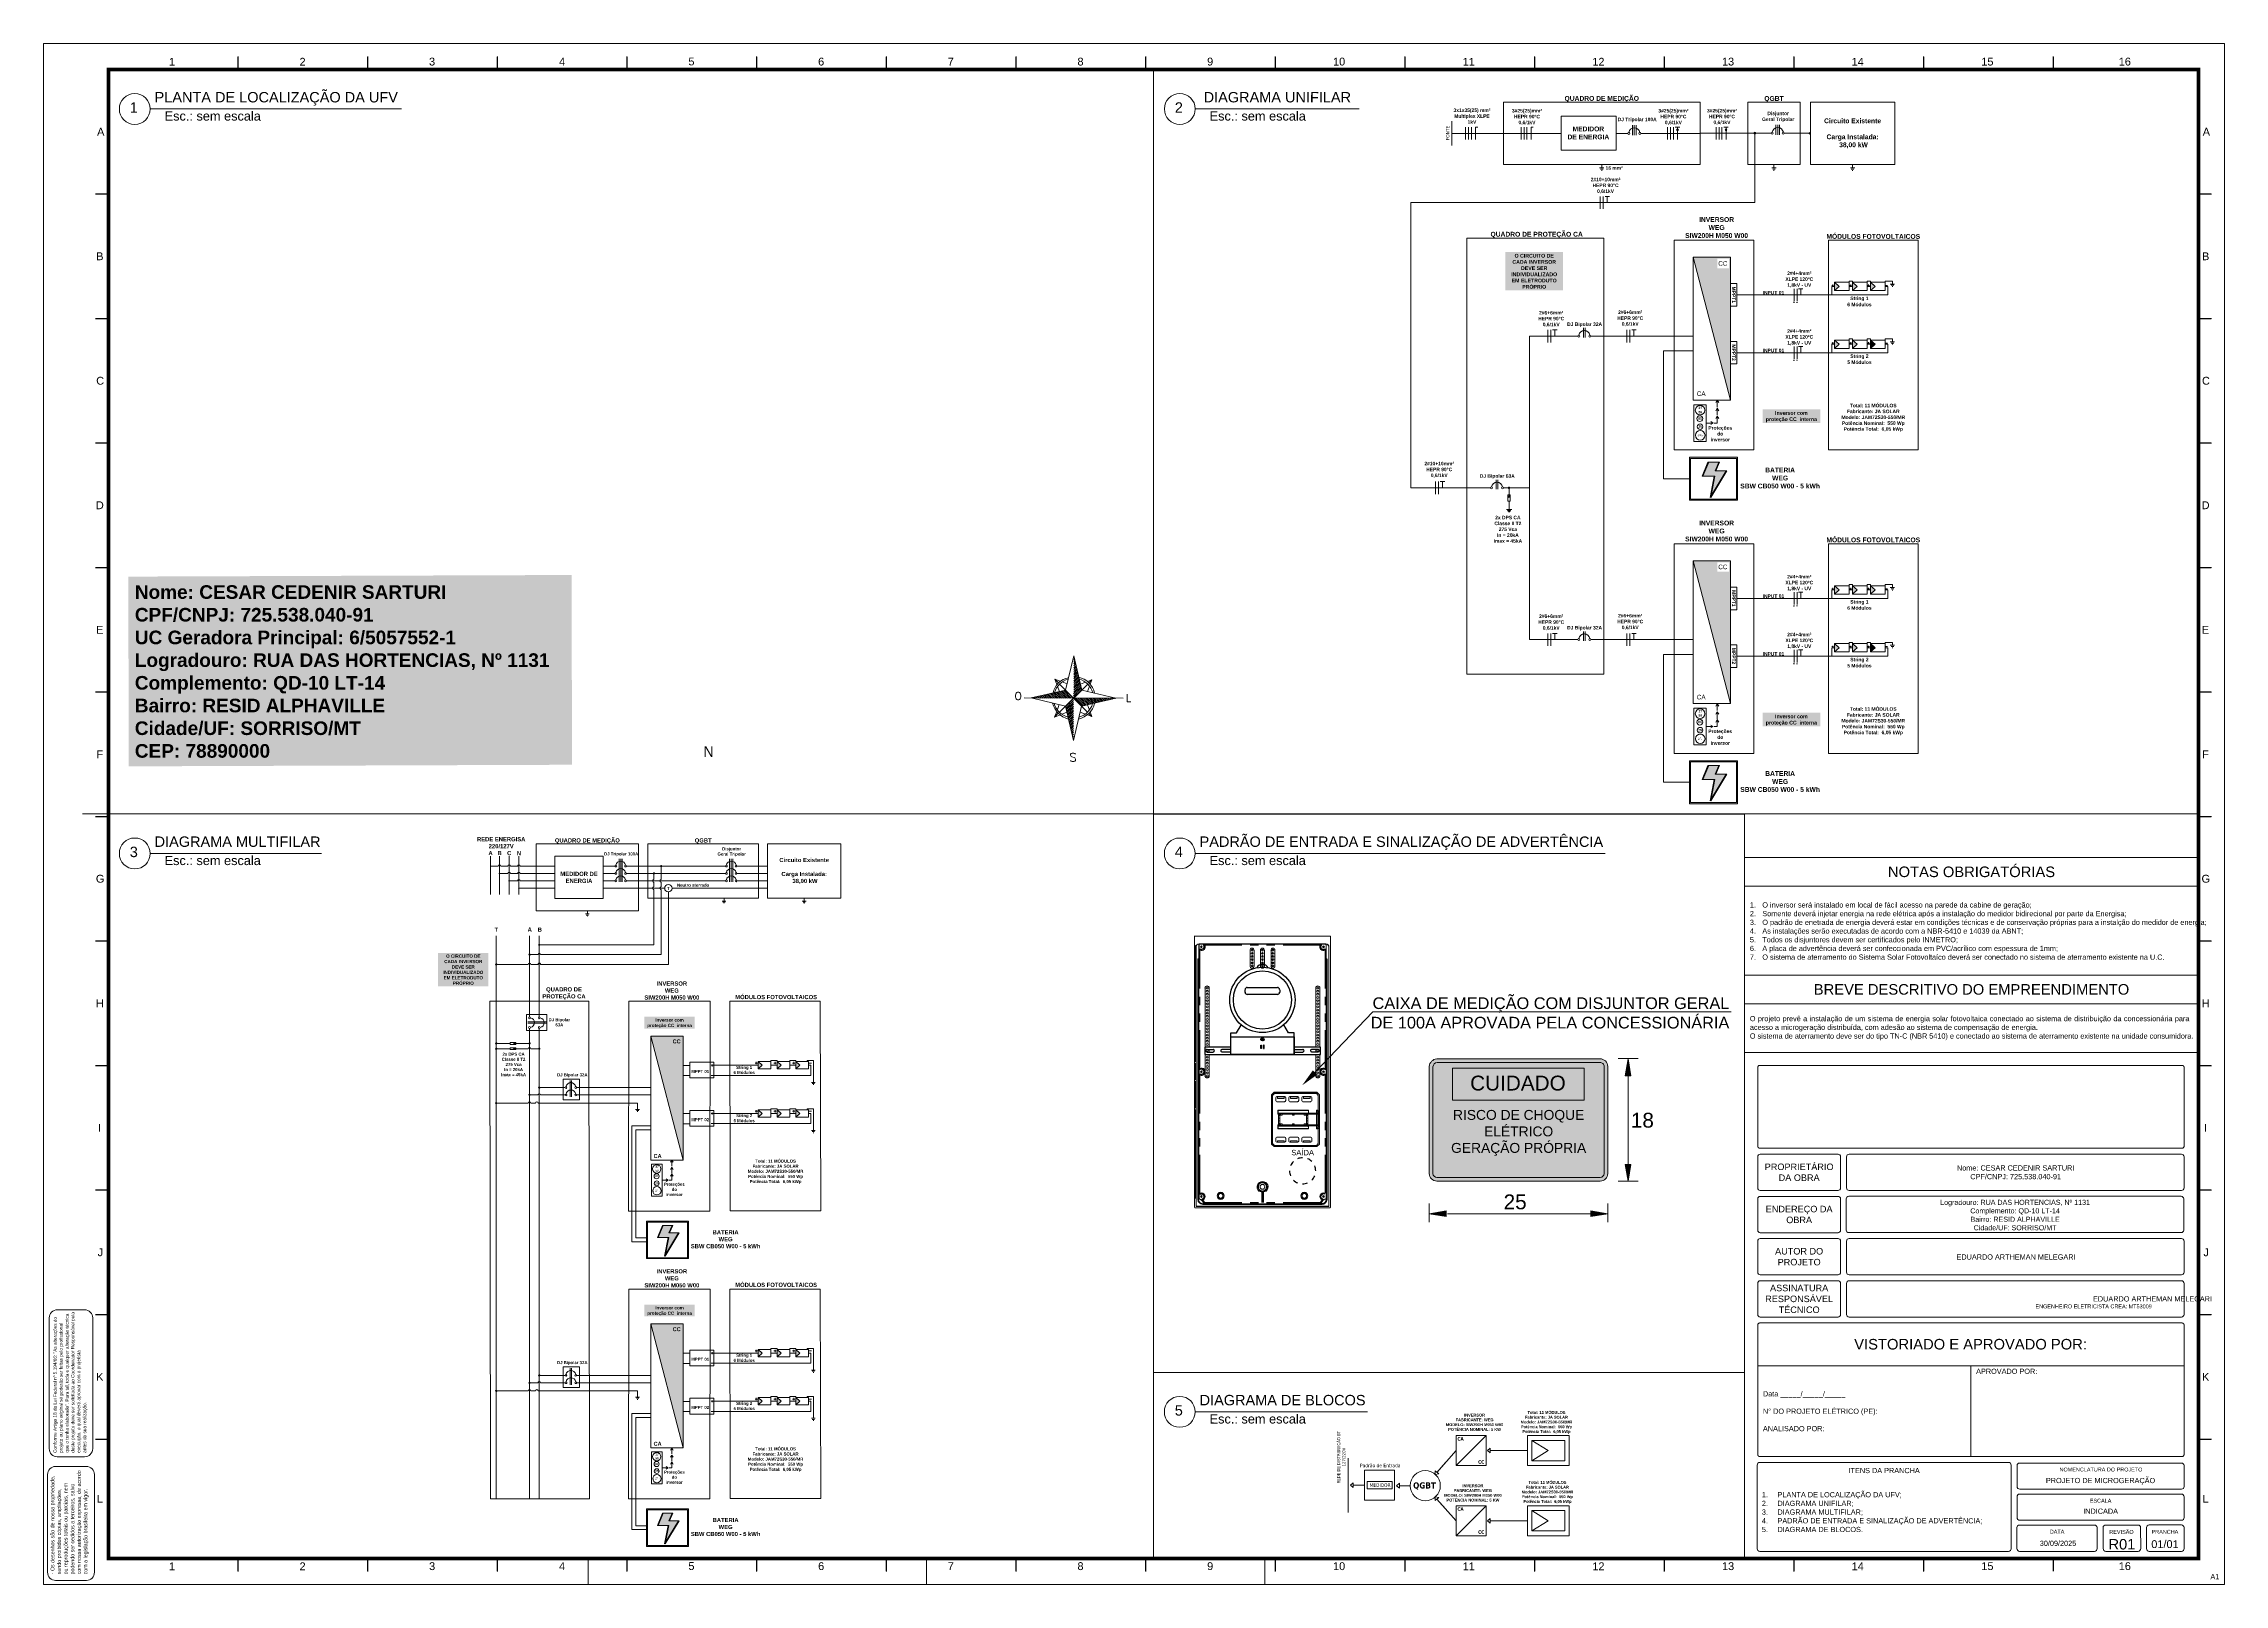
# Paper-space layout 'PROJETO ELÉTRICO (5)' of a CAD drawing. Header units: millimetres. Extents: x 0 to 841, y 0 to 594.
# The model-space entities are those that its viewports show. They can reach past a viewport. Long polylines and large blocks are cut down to what shows.
import ezdxf
from ezdxf.enums import TextEntityAlignment as Align

# ---------------------------------------------------------------- set-up
doc = ezdxf.new("R2010")
doc.units = ezdxf.units.MM
doc.linetypes.add('ACAD_ISO03W100', pattern=[30, 12, -18])
for name, color, linetype, lineweight in [('DESENHO', 7, 'Continuous', 0), ('PADRÃO DE ENTRADA', 7, 'Continuous', 0), ('PRANCHA A1', 7, 'Continuous', 0)]:
    doc.layers.add(name, color=color, linetype=linetype, lineweight=lineweight)
doc.styles.add('Annotative', font='arial.ttf')
doc.styles.add('ARIAL', font='arial.ttf')
doc.styles.add('GOTHICE', font='gothice_.ttf')
doc.styles.add('PDF Arial', font='arial.ttf')
doc.styles.add('PDF ArialMT', font='arial.ttf')
doc.styles.add('PDF TimesNewRomanPSMT', font='arial.ttf')
doc.styles.add('romans', font='romans__.ttf')
doc.styles.get("Standard").update_dxf_attribs({"font": 'arial.ttf'})
pattern_1 = [(0, (2467.905, -2305.0364), (0, 6.985), [5.08, -1.905]), (90, (2467.905, -2305.0364), (-6.985, 4e-16), [5.08, -1.905])]
pattern_2 = [(0, (2467.905, -2312.446), (0, 6.985), [5.08, -1.905]), (90, (2467.905, -2312.446), (-6.985, 4e-16), [5.08, -1.905])]
pattern_3 = [(0, (2467.905, -2349.308), (0, 6.985), [5.08, -1.905]), (90, (2467.905, -2349.308), (-6.985, 4e-16), [5.08, -1.905])]
pattern_4 = [(0, (2467.905, -2356.7175), (0, 6.985), [5.08, -1.905]), (90, (2467.905, -2356.7175), (-6.985, 4e-16), [5.08, -1.905])]

# ---------------------------------------------------------------- blocks, each defined once
blk = doc.blocks.new('*X6')
at = {"color": 0}
for p, q in [((0.003, 0.586), (0.005, 0.588)), ((0.003, 0.56), (0.01, 0.567)), ((0.003, 0.533), (0.015, 0.545)), ((0.003, 0.507), (0.02, 0.524)), ((0.003, 0.48), (0.025, 0.502)), ((0.003, 0.454), (0.03, 0.481)), ((0.003, 0.427), (0.035, 0.459)), ((0.003, 0.4), (0.04, 0.438)), ((0.003, 0.374), (0.045, 0.416)), ((0.003, 0.347), (0.05, 0.395)), ((0.003, 0.321), (0.055, 0.373)), ((0.003, 0.294), (0.06, 0.352)), ((0.003, 0.268), (0.065, 0.33)), ((0.003, 0.241), (0.07, 0.309)), ((0.003, 0.215), (0.075, 0.287)), ((0.003, 0.188), (0.08, 0.266)), ((0.003, 0.162), (0.085, 0.244)), ((0.003, 0.135), (0.09, 0.223)), ((0.003, 0.109), (0.095, 0.201)), ((0.003, 0.082), (0.1, 0.18)), ((0.003, 0.056), (0.105, 0.158)), ((0.003, 0.029), (0.11, 0.137)), ((0.003, 0.003), (0.115, 0.115))]:
    blk.add_line(p, q, dxfattribs=at)
blk = doc.blocks.new('bolt_grey')
at = {"layer": 'DESENHO', "true_color": 0x939598}
h = blk.add_hatch(color=252, dxfattribs=at)
h.dxf.hatch_style = 1
h.paths.add_polyline_path([(11.8, -26.5), (3.9, -66.9), (34.4, -16.4), (13.8, -16.4), (20.6, 0), (0, 0), (-10.9, -26.5)])
at = {"layer": 'DESENHO', "color": 252, "true_color": 0x939598}
for p, q in [((0, 0), (-10.9, -26.5)), ((0, 0), (20.6, 0)), ((20.6, 0), (13.8, -16.4)), ((-10.9, -26.5), (11.8, -26.5)), ((34.4, -16.4), (3.9, -66.9)), ((11.8, -26.5), (3.9, -66.9)), ((13.8, -16.4), (34.4, -16.4))]:
    blk.add_line(p, q, dxfattribs=at)
blk = doc.blocks.new('bolt')
at = {"layer": 'DESENHO'}
h = blk.add_hatch(color=256, dxfattribs=at)
h.dxf.hatch_style = 1
h.paths.add_polyline_path([(11.8, -26.5), (3.9, -66.9), (34.4, -16.4), (13.8, -16.4), (20.6, 0), (0, 0), (-10.9, -26.5)])
for p, q in [((0, 0), (-10.9, -26.5)), ((0, 0), (20.6, 0)), ((20.6, 0), (13.8, -16.4)), ((-10.9, -26.5), (11.8, -26.5)), ((34.4, -16.4), (3.9, -66.9)), ((11.8, -26.5), (3.9, -66.9)), ((13.8, -16.4), (34.4, -16.4))]:
    blk.add_line(p, q, dxfattribs=at)
blk = doc.blocks.new('battery')
at = {"layer": 'DESENHO'}
h = blk.add_hatch(color=256, dxfattribs=at)
h.dxf.hatch_style = 1
h.paths.add_polyline_path([(0, 0), (0, -81.6), (91.1, -81.6), (91.1, 0)])
h.paths.add_polyline_path([(89.1, -2), (89.1, -79.6), (2, -79.6), (2, -2)], flags=16)
for points in [[(0, 0), (91.1, 0), (91.1, -81.6), (0, -81.6)], [(2, -2), (89.1, -2), (89.1, -79.6), (2, -79.6)]]:
    blk.add_lwpolyline(points, close=True, dxfattribs=at)
for name, p in [('bolt', (34.9, -9.3)), ('bolt_grey', (36.3, -9.3))]:
    blk.add_blockref(name, p, dxfattribs=at)

msp = doc.modelspace()

# ---------------------------------------------------------------- hatches: boundary and pattern name
at = {"layer": 'DESENHO', "lineweight": 0}
h = msp.add_hatch(color=256, dxfattribs=at)
h.dxf.hatch_style = 1
h.paths.add_polyline_path([(6292.28, -1694.19, -1), (6292.12, -1694.19, -1)])
h = msp.add_hatch(color=256, dxfattribs=at)
h.dxf.hatch_style = 1
h.paths.add_polyline_path([(6293.66, -1695.32, -1), (6293.5, -1695.32, -1)])
h = msp.add_hatch(color=256, dxfattribs=at)
h.dxf.hatch_style = 1
h.paths.add_polyline_path([(6317.46, -1695.32, 1), (6317.26, -1695.32, 1)])
h = msp.add_hatch(color=256, dxfattribs=at)
h.dxf.hatch_style = 1
h.paths.add_polyline_path([(6318.57, -1694.18, 1), (6318.37, -1694.18, 1)])
h = msp.add_hatch(color=256, dxfattribs=at)
h.dxf.hatch_style = 1
h.paths.add_polyline_path([(6295.16, -1696.46, -1), (6295, -1696.46, -1)])
h = msp.add_hatch(color=5, dxfattribs=at)
h.dxf.hatch_style = 1
h.paths.add_polyline_path([(6296.66, -1697.59, -1), (6296.5, -1697.59, -1)])
h = msp.add_hatch(color=256, dxfattribs=at)
h.dxf.hatch_style = 1
h.paths.add_polyline_path([(6299.82, -1706.31, 1), (6299.62, -1706.31, 1)])
h = msp.add_hatch(color=3, dxfattribs=at)
h.dxf.hatch_style = 1
h.paths.add_polyline_path([(6293.2, -1709.32, 1), (6293, -1709.32, 1)])
h = msp.add_hatch(color=256, dxfattribs=at)
h.dxf.hatch_style = 1
h.paths.add_polyline_path([(6298.32, -1707.81, 1), (6298.12, -1707.81, 1)])
h = msp.add_hatch(color=3, dxfattribs=at)
h.dxf.hatch_style = 1
h.paths.add_polyline_path([(6293.2, -1721.47, 1), (6293, -1721.47, 1)])
h = msp.add_hatch(color=3, dxfattribs=at)
h.dxf.hatch_style = 1
h.paths.add_polyline_path([(6293.2, -1721.47, 1), (6293, -1721.47, 1)])
h = msp.add_hatch(color=3, dxfattribs=at)
h.dxf.hatch_style = 1
h.paths.add_polyline_path([(6293.2, -1722.28, 1), (6293, -1722.28, 1)])
h = msp.add_hatch(color=3, dxfattribs=at)
h.dxf.hatch_style = 1
h.paths.add_polyline_path([(6293.2, -1722.28, 1), (6293, -1722.28, 1)])
h = msp.add_hatch(color=256, dxfattribs=at)
h.dxf.hatch_style = 1
h.paths.add_polyline_path([(6298.32, -1721.47, 1), (6298.12, -1721.47, 1)])
h = msp.add_hatch(color=256, dxfattribs=at)
h.dxf.hatch_style = 1
h.paths.add_polyline_path([(6298.32, -1721.47, 1), (6298.12, -1721.47, 1)])
h = msp.add_hatch(color=256, dxfattribs=at)
h.dxf.hatch_style = 1
h.paths.add_polyline_path([(6299.82, -1722.28, 1), (6299.62, -1722.28, 1)])
h = msp.add_hatch(color=256, dxfattribs=at)
h.dxf.hatch_style = 1
h.paths.add_polyline_path([(6299.82, -1722.28, 1), (6299.62, -1722.28, 1)])
h = msp.add_hatch(color=256, dxfattribs=at)
h.dxf.hatch_style = 1
h.paths.add_polyline_path([(6321.88, -1720.35), (6316.88, -1720.35), (6321.88, -1739.17)])
h.paths.add_polyline_path([(6320.13, -1721.81), (6321.67, -1721.81), (6321.67, -1720.55), (6320.13, -1720.55)], flags=24)
h = msp.add_hatch(color=256, dxfattribs=at)
h.dxf.hatch_style = 1
h.paths.add_polyline_path([(6321.88, -1720.35), (6316.88, -1720.35), (6321.88, -1739.42)])
h.paths.add_polyline_path([(6320.13, -1721.81), (6321.67, -1721.81), (6321.67, -1720.55), (6320.13, -1720.55)], flags=16)
h = msp.add_hatch(dxfattribs=at)
h.set_pattern_fill('ANGLE')
h.set_pattern_definition(pattern_1)
h.paths.add_polyline_path([(6339.19, -1725.4), (6339.82, -1724.83), (6339.19, -1724.27)])
h.paths.add_polyline_path([(6336.31, -1725.4), (6336.92, -1724.83), (6336.31, -1724.27)])
h.paths.add_polyline_path([(6333.42, -1725.4), (6334.03, -1724.83), (6333.42, -1724.27)])
h = msp.add_hatch(color=7, dxfattribs=at)
h.dxf.hatch_style = 1
h.paths.add_polyline_path([(6333.42, -1725.4), (6334.03, -1724.83), (6333.42, -1724.27)])
h.paths.add_polyline_path([(6336.31, -1725.4), (6336.92, -1724.83), (6336.31, -1724.27)])
h.paths.add_polyline_path([(6339.19, -1725.4), (6339.82, -1724.83), (6339.19, -1724.27)])
h = msp.add_hatch(dxfattribs=at)
h.set_pattern_fill('ANGLE')
h.set_pattern_definition(pattern_1)
h.paths.add_polyline_path([(6339.19, -1725.4), (6339.82, -1724.83), (6339.19, -1724.27)])
h.paths.add_polyline_path([(6336.31, -1725.4), (6336.92, -1724.83), (6336.31, -1724.27)])
h.paths.add_polyline_path([(6333.42, -1725.4), (6334.03, -1724.83), (6333.42, -1724.27)])
h = msp.add_hatch(color=7, dxfattribs=at)
h.dxf.hatch_style = 1
h.paths.add_polyline_path([(6333.42, -1725.4), (6334.03, -1724.83), (6333.42, -1724.27)])
h.paths.add_polyline_path([(6336.31, -1725.4), (6336.92, -1724.83), (6336.31, -1724.27)])
h.paths.add_polyline_path([(6339.19, -1725.4), (6339.82, -1724.83), (6339.19, -1724.27)])
h = msp.add_hatch(color=3, dxfattribs=at)
h.dxf.hatch_style = 1
h.paths.add_polyline_path([(6293.19, -1730.66, 1), (6293, -1730.66, 1)])
h = msp.add_hatch(color=256, dxfattribs=at)
h.dxf.hatch_style = 1
h.paths.add_polyline_path([(6298.31, -1729.4, 1), (6298.11, -1729.4, 1)])
h = msp.add_hatch(color=256, dxfattribs=at)
h.dxf.hatch_style = 1
h.paths.add_polyline_path([(6299.81, -1728.26, 1), (6299.61, -1728.26, 1)])
h = msp.add_hatch(dxfattribs=at)
h.set_pattern_fill('ANGLE')
h.set_pattern_definition(pattern_2)
h.paths.add_polyline_path([(6339.19, -1732.81), (6339.82, -1732.24), (6339.19, -1731.68)])
h.paths.add_polyline_path([(6336.31, -1732.81), (6336.92, -1732.24), (6336.31, -1731.68)])
h.paths.add_polyline_path([(6333.42, -1732.81), (6334.03, -1732.24), (6333.42, -1731.68)])
h = msp.add_hatch(color=7, dxfattribs=at)
h.dxf.hatch_style = 1
h.paths.add_polyline_path([(6333.42, -1732.81), (6334.03, -1732.24), (6333.42, -1731.68)])
h.paths.add_polyline_path([(6336.31, -1732.81), (6336.92, -1732.24), (6336.31, -1731.68)])
h.paths.add_polyline_path([(6339.19, -1732.81), (6339.82, -1732.24), (6339.19, -1731.68)])
h = msp.add_hatch(dxfattribs=at)
h.set_pattern_fill('ANGLE')
h.set_pattern_definition(pattern_2)
h.paths.add_polyline_path([(6339.19, -1732.81), (6339.82, -1732.24), (6339.19, -1731.68)])
h.paths.add_polyline_path([(6336.31, -1732.81), (6336.92, -1732.24), (6336.31, -1731.68)])
h.paths.add_polyline_path([(6333.42, -1732.81), (6334.03, -1732.24), (6333.42, -1731.68)])
h = msp.add_hatch(color=7, dxfattribs=at)
h.dxf.hatch_style = 1
h.paths.add_polyline_path([(6333.42, -1732.81), (6334.03, -1732.24), (6333.42, -1731.68)])
h.paths.add_polyline_path([(6336.31, -1732.81), (6336.92, -1732.24), (6336.31, -1731.68)])
h.paths.add_polyline_path([(6339.19, -1732.81), (6339.82, -1732.24), (6339.19, -1731.68)])
h = msp.add_hatch(color=256, dxfattribs=at)
h.dxf.hatch_style = 1
h.paths.add_polyline_path([(6108.09, -1748.46, 0.414214), (6107.97, -1748.59, 0.414214), (6108.09, -1748.71)])
h.paths.add_polyline_path([(6108.22, -1748.59, 0.414214), (6108.09, -1748.46), (6108.09, -1748.71, 0.414214)])
h = msp.add_hatch(color=256, dxfattribs=at)
h.dxf.hatch_style = 1
h.paths.add_polyline_path([(6114.61, -1748.44, 0.414214), (6114.48, -1748.57, 0.414214), (6114.61, -1748.69)])
h.paths.add_polyline_path([(6114.73, -1748.57, 0.414214), (6114.61, -1748.44), (6114.61, -1748.69, 0.414214)])
h = msp.add_hatch(color=256, dxfattribs=at)
h.dxf.hatch_style = 1
h.paths.add_polyline_path([(6118.6, -1749.03, 0.414214), (6118.48, -1748.91), (6118.48, -1749.16, 0.414214)])
h.paths.add_polyline_path([(6118.48, -1748.91, 0.414214), (6118.35, -1749.03, 0.414214), (6118.48, -1749.16)])
h = msp.add_hatch(color=256, dxfattribs=at)
h.dxf.hatch_style = 1
h.paths.add_polyline_path([(6115.21, -1765.69), (6110.22, -1765.69), (6115.21, -1784.86)])
h.paths.add_polyline_path([(6113.45, -1767.15), (6114.99, -1767.15), (6114.99, -1765.89), (6113.45, -1765.89)], flags=16)
h = msp.add_hatch(color=256, dxfattribs=at)
h.dxf.hatch_style = 1
h.paths.add_polyline_path([(6321.88, -1764.62), (6316.88, -1764.62), (6321.88, -1783.44)])
h.paths.add_polyline_path([(6320.13, -1766.08), (6321.67, -1766.08), (6321.67, -1764.82), (6320.13, -1764.82)], flags=24)
h = msp.add_hatch(color=256, dxfattribs=at)
h.dxf.hatch_style = 1
h.paths.add_polyline_path([(6321.88, -1764.62), (6316.88, -1764.62), (6321.88, -1783.69)])
h.paths.add_polyline_path([(6320.13, -1766.08), (6321.67, -1766.08), (6321.67, -1764.82), (6320.13, -1764.82)], flags=16)
h = msp.add_hatch(color=7, dxfattribs=at)
h.dxf.hatch_style = 1
h.paths.add_polyline_path([(6131.6, -1769.04), (6131.6, -1770.17), (6132.21, -1769.61)])
h.paths.add_polyline_path([(6129.18, -1769.04), (6129.18, -1770.17), (6129.79, -1769.61)])
h.paths.add_polyline_path([(6131.6, -1776.8), (6131.6, -1777.93), (6132.21, -1777.36)])
h.paths.add_polyline_path([(6129.79, -1777.36), (6129.18, -1776.8), (6129.18, -1777.93)])
h.paths.add_polyline_path([(6134.01, -1770.17), (6134.64, -1769.61), (6134.01, -1769.04)])
h = msp.add_hatch(dxfattribs=at)
h.set_pattern_fill('ANGLE')
h.set_pattern_definition(pattern_3)
h.paths.add_polyline_path([(6339.19, -1769.67), (6339.82, -1769.1), (6339.19, -1768.54)])
h.paths.add_polyline_path([(6336.31, -1769.67), (6336.92, -1769.1), (6336.31, -1768.54)])
h.paths.add_polyline_path([(6333.42, -1769.67), (6334.03, -1769.1), (6333.42, -1768.54)])
h = msp.add_hatch(color=7, dxfattribs=at)
h.dxf.hatch_style = 1
h.paths.add_polyline_path([(6333.42, -1769.67), (6334.03, -1769.1), (6333.42, -1768.54)])
h.paths.add_polyline_path([(6336.31, -1769.67), (6336.92, -1769.1), (6336.31, -1768.54)])
h.paths.add_polyline_path([(6339.19, -1769.67), (6339.82, -1769.1), (6339.19, -1768.54)])
h = msp.add_hatch(dxfattribs=at)
h.set_pattern_fill('ANGLE')
h.set_pattern_definition(pattern_3)
h.paths.add_polyline_path([(6339.19, -1769.67), (6339.82, -1769.1), (6339.19, -1768.54)])
h.paths.add_polyline_path([(6336.31, -1769.67), (6336.92, -1769.1), (6336.31, -1768.54)])
h.paths.add_polyline_path([(6333.42, -1769.67), (6334.03, -1769.1), (6333.42, -1768.54)])
h = msp.add_hatch(color=7, dxfattribs=at)
h.dxf.hatch_style = 1
h.paths.add_polyline_path([(6333.42, -1769.67), (6334.03, -1769.1), (6333.42, -1768.54)])
h.paths.add_polyline_path([(6336.31, -1769.67), (6336.92, -1769.1), (6336.31, -1768.54)])
h.paths.add_polyline_path([(6339.19, -1769.67), (6339.82, -1769.1), (6339.19, -1768.54)])
h = msp.add_hatch(color=3, dxfattribs=at)
h.dxf.hatch_style = 1
h.paths.add_polyline_path([(6293.19, -1774.93, 1), (6293, -1774.93, 1)])
h = msp.add_hatch(color=256, dxfattribs=at)
h.dxf.hatch_style = 1
h.paths.add_polyline_path([(6298.31, -1773.67, 1), (6298.11, -1773.67, 1)])
h = msp.add_hatch(color=256, dxfattribs=at)
h.dxf.hatch_style = 1
h.paths.add_polyline_path([(6299.81, -1772.53, 1), (6299.61, -1772.53, 1)])
h = msp.add_hatch(color=7, dxfattribs=at)
h.dxf.hatch_style = 1
h.paths.add_polyline_path([(6134.01, -1777.93), (6134.64, -1777.36), (6134.01, -1776.8)])
h = msp.add_hatch(dxfattribs=at)
h.set_pattern_fill('ANGLE')
h.set_pattern_definition(pattern_4)
h.paths.add_polyline_path([(6339.19, -1777.08), (6339.82, -1776.51), (6339.19, -1775.95)])
h.paths.add_polyline_path([(6336.31, -1777.08), (6336.92, -1776.51), (6336.31, -1775.95)])
h.paths.add_polyline_path([(6333.42, -1777.08), (6334.03, -1776.51), (6333.42, -1775.95)])
h = msp.add_hatch(color=7, dxfattribs=at)
h.dxf.hatch_style = 1
h.paths.add_polyline_path([(6333.42, -1777.08), (6334.03, -1776.51), (6333.42, -1775.95)])
h.paths.add_polyline_path([(6336.31, -1777.08), (6336.92, -1776.51), (6336.31, -1775.95)])
h.paths.add_polyline_path([(6339.19, -1777.08), (6339.82, -1776.51), (6339.19, -1775.95)])
h = msp.add_hatch(dxfattribs=at)
h.set_pattern_fill('ANGLE')
h.set_pattern_definition(pattern_4)
h.paths.add_polyline_path([(6339.19, -1777.08), (6339.82, -1776.51), (6339.19, -1775.95)])
h.paths.add_polyline_path([(6336.31, -1777.08), (6336.92, -1776.51), (6336.31, -1775.95)])
h.paths.add_polyline_path([(6333.42, -1777.08), (6334.03, -1776.51), (6333.42, -1775.95)])
h = msp.add_hatch(color=7, dxfattribs=at)
h.dxf.hatch_style = 1
h.paths.add_polyline_path([(6333.42, -1777.08), (6334.03, -1776.51), (6333.42, -1775.95)])
h.paths.add_polyline_path([(6336.31, -1777.08), (6336.92, -1776.51), (6336.31, -1775.95)])
h.paths.add_polyline_path([(6339.19, -1777.08), (6339.82, -1776.51), (6339.19, -1775.95)])
h = msp.add_hatch(color=5, dxfattribs=at)
h.dxf.hatch_style = 1
h.paths.add_polyline_path([(6085.57, -1796.64, 0.414214), (6085.47, -1796.54), (6085.47, -1796.74, 0.414214)])
h.paths.add_polyline_path([(6085.47, -1796.54, 0.414214), (6085.37, -1796.64, 0.414214), (6085.47, -1796.74)])
h = msp.add_hatch(color=256, dxfattribs=at)
h.dxf.hatch_style = 1
h.paths.add_polyline_path([(6115.21, -1806.44), (6110.22, -1806.44), (6115.21, -1825.61)])
h.paths.add_polyline_path([(6113.45, -1807.9), (6114.99, -1807.9), (6114.99, -1806.63), (6113.45, -1806.63)], flags=16)
h = msp.add_hatch(color=7, dxfattribs=at)
h.dxf.hatch_style = 1
h.paths.add_polyline_path([(6131.6, -1809.79), (6131.6, -1810.91), (6132.21, -1810.35)])
h.paths.add_polyline_path([(6129.18, -1809.79), (6129.18, -1810.91), (6129.79, -1810.35)])
h.paths.add_polyline_path([(6131.6, -1817.54), (6131.6, -1818.67), (6132.21, -1818.11)])
h.paths.add_polyline_path([(6129.79, -1818.11), (6129.18, -1817.54), (6129.18, -1818.67)])
h.paths.add_polyline_path([(6134.01, -1810.91), (6134.64, -1810.35), (6134.01, -1809.79)])
h = msp.add_hatch(color=7, dxfattribs=at)
h.dxf.hatch_style = 1
h.paths.add_polyline_path([(6134.01, -1818.67), (6134.64, -1818.11), (6134.01, -1817.54)])
at = {"layer": 'PADRÃO DE ENTRADA', "lineweight": 0}
h = msp.add_hatch(color=256, dxfattribs=at)
h.dxf.hatch_style = 1
edge = h.paths.add_edge_path()
edge.add_arc((6193.15, -2007.08), 2.19, 1.5279, 91.5282)
edge.add_line((6193.1, -2004.89), (6147.54, -2004.89))
edge.add_arc((6147.81, -2007.29), 2.42, 96.3973, 173.6024)
edge.add_line((6145.41, -2007.02), (6145.41, -2036.96))
edge.add_arc((6147.57, -2036.87), 2.16, 182.4237, 270.2616)
edge.add_line((6147.58, -2039.04), (6193.21, -2039.04))
edge.add_arc((6193.23, -2036.92), 2.12, 269.6245, 358.8061)
edge.add_line((6195.34, -2036.96), (6195.34, -2007.02))
at = {"layer": 'PADRÃO DE ENTRADA', "lineweight": 0, "true_color": 0xf1eb1f}
h = msp.add_hatch(color=2, dxfattribs=at)
h.dxf.hatch_style = 1
edge = h.paths.add_edge_path()
edge.add_arc((6193.15, -2007.08), 1.15, 2.1054, 92.1058)
edge.add_line((6193.11, -2005.92), (6147.61, -2005.92))
edge.add_arc((6147.81, -2007.29), 1.38, 98.4711, 171.5285)
edge.add_line((6146.45, -2007.08), (6146.45, -2036.94))
edge.add_arc((6147.57, -2036.87), 1.13, 183.3575, 270.3624)
edge.add_line((6147.58, -2038), (6193.22, -2038))
edge.add_arc((6193.23, -2036.92), 1.08, 269.4744, 358.3289)
edge.add_line((6194.31, -2036.95), (6194.31, -2007.03))
at = {"layer": 'PADRÃO DE ENTRADA', "lineweight": 0, "true_color": 0x000000}
h = msp.add_hatch(color=18, dxfattribs=at)
h.dxf.hatch_style = 1
h.paths.add_polyline_path([(6188.74, -2007.48), (6151.89, -2007.48), (6151.89, -2016.46), (6188.74, -2016.46)])

# ---------------------------------------------------------------- linework, layer by layer
at = {"layer": 'DESENHO', "lineweight": 0}
for p, q in [((6292.19, -1692.68), (6292.19, -1698.55)), ((6293.58, -1692.68), (6293.58, -1698.55)), ((6295.08, -1692.68), (6295.08, -1698.55)), ((6293.38, -1694.19), (6292.28, -1694.19)), ((6294.88, -1695.32), (6293.58, -1695.32)), ((6293.78, -1694.19), (6294.88, -1694.19)), ((6295.28, -1694.19), (6296.38, -1694.19)), ((6296.38, -1695.32), (6295.28, -1695.32)), ((6296.78, -1694.19), (6302.11, -1694.19)), ((6302.11, -1695.32), (6296.78, -1695.32)), ((6309.54, -1694.19), (6311.37, -1694.19)), ((6311.37, -1695.32), (6309.54, -1695.32)), ((6312.01, -1696.63), (6312.01, -1693.08)), ((6312.25, -1696.63), (6312.25, -1693.08)), ((6312.49, -1696.63), (6312.49, -1693.08)), ((6313.13, -1694.19), (6328.37, -1694.19)), ((6328.37, -1695.32), (6313.13, -1695.32)), ((6317.36, -1696.27), (6317.36, -1695.32)), ((6318.47, -1696.27), (6318.47, -1694.28)), ((6318.47, -1694.96), (6318.47, -1696.27)), ((6329.01, -1696.63), (6329.01, -1693.08)), ((6329.24, -1696.63), (6329.24, -1693.08)), ((6329.48, -1696.63), (6329.48, -1693.08)), ((6330.13, -1694.19), (6334.82, -1694.19)), ((6334.82, -1695.32), (6330.13, -1695.32)), ((6296.38, -1696.46), (6295.08, -1696.46)), ((6302.11, -1696.46), (6296.78, -1696.46)), ((6309.54, -1696.46), (6311.37, -1696.46)), ((6313.13, -1696.46), (6328.37, -1696.46)), ((6317.36, -1697.4), (6317.36, -1696.67)), ((6317.36, -1706.31), (6317.36, -1697.79)), ((6330.13, -1696.46), (6334.82, -1696.46)), ((6298.22, -1704.91), (6298.22, -1717.39)), ((6298.22, -1704.91), (6298.22, -1717.39)), ((6299.72, -1704.9), (6299.72, -1717.39)), ((6299.72, -1704.9), (6299.72, -1717.39)), ((6299.72, -1706.31), (6317.36, -1706.31)), ((6299.52, -1707.81), (6298.22, -1707.81)), ((6299.92, -1707.81), (6318.47, -1707.81)), ((6297.93, -1718.16), (6300.79, -1718.16)), ((6297.93, -1718.16), (6300.79, -1718.16)), ((6297.93, -1718.38), (6300.79, -1718.38)), ((6297.93, -1718.38), (6300.79, -1718.38)), ((6298.22, -1719.15), (6298.22, -1791.53)), ((6298.22, -1719.15), (6298.22, -1791.53)), ((6299.72, -1719.15), (6299.72, -1791.53)), ((6299.72, -1719.15), (6299.72, -1791.53)), ((6296.09, -1721.47), (6298.22, -1721.47)), ((6296.09, -1721.47), (6298.22, -1721.47)), ((6296.09, -1722.28), (6298.02, -1722.28)), ((6296.09, -1722.28), (6298.02, -1722.28)), ((6298.42, -1722.28), (6299.82, -1722.28)), ((6298.42, -1722.28), (6299.82, -1722.28)), ((6335.37, -1724.83), (6336.31, -1724.83)), ((6335.37, -1724.83), (6336.31, -1724.83)), ((6338.27, -1724.83), (6339.19, -1724.83)), ((6338.27, -1724.83), (6339.19, -1724.83)), ((6341.16, -1724.83), (6341.52, -1724.83)), ((6341.52, -1724.83), (6341.16, -1724.83)), ((6341.16, -1724.83), (6341.52, -1724.83)), ((6341.52, -1724.83), (6341.16, -1724.83)), ((6341.52, -1724.83), (6341.52, -1726.4)), ((6341.52, -1724.83), (6341.52, -1726.4)), ((6304.46, -1729.69), (6304.46, -1727.16)), ((6304.69, -1729.69), (6304.69, -1727.16)), ((6322.87, -1726.43), (6321.88, -1726.43)), ((6322.87, -1726.43), (6321.88, -1726.43)), ((6326.6, -1726.4), (6341.52, -1726.4)), ((6326.6, -1726.4), (6341.52, -1726.4)), ((6298.31, -1729.4), (6298.21, -1729.4)), ((6299.81, -1728.26), (6303.7, -1728.26)), ((6299.91, -1729.4), (6303.7, -1729.4)), ((6305.46, -1728.26), (6313.46, -1728.26)), ((6305.46, -1729.4), (6313.46, -1729.4)), ((6313.46, -1728.26), (6316.88, -1728.26)), ((6313.46, -1728.26), (6316.88, -1728.26)), ((6313.46, -1729.4), (6316.88, -1729.4)), ((6313.46, -1729.4), (6316.88, -1729.4)), ((6322.87, -1733.84), (6321.88, -1733.84)), ((6322.87, -1733.84), (6321.88, -1733.84)), ((6326.6, -1733.81), (6341.52, -1733.81)), ((6326.6, -1733.81), (6341.52, -1733.81)), ((6335.37, -1732.24), (6336.31, -1732.24)), ((6335.37, -1732.24), (6336.31, -1732.24)), ((6338.27, -1732.24), (6339.19, -1732.24)), ((6338.27, -1732.24), (6339.19, -1732.24)), ((6341.16, -1732.24), (6341.52, -1732.24)), ((6341.52, -1732.24), (6341.16, -1732.24)), ((6341.16, -1732.24), (6341.52, -1732.24)), ((6341.52, -1732.24), (6341.16, -1732.24)), ((6341.52, -1732.24), (6341.52, -1733.81)), ((6341.52, -1732.24), (6341.52, -1733.81)), ((6314.58, -1751.39), (6314.58, -1734.74)), ((6320.11, -1739.42), (6319.91, -1739.75)), ((6320.11, -1739.42), (6319.91, -1739.75)), ((6320.11, -1740.36), (6320.11, -1739.42)), ((6320.11, -1739.42), (6320.3, -1739.75)), ((6320.11, -1740.36), (6320.11, -1739.42)), ((6320.11, -1739.42), (6320.3, -1739.75)), ((6318.63, -1742.5), (6318.63, -1742.5)), ((6318.63, -1742.5), (6319.57, -1742.5)), ((6318.63, -1742.5), (6318.63, -1742.5)), ((6318.63, -1742.5), (6319.57, -1742.5)), ((6319.57, -1742.5), (6319.23, -1742.3)), ((6319.57, -1742.5), (6319.23, -1742.3)), ((6319.57, -1742.5), (6319.23, -1742.69)), ((6319.57, -1742.5), (6319.23, -1742.69)), ((6320.11, -1742.5), (6319.7, -1742.5)), ((6320.11, -1742.5), (6319.7, -1742.5)), ((6320.11, -1740.52), (6319.91, -1740.85)), ((6320.11, -1740.52), (6319.91, -1740.85)), ((6320.11, -1741.56), (6319.91, -1741.89)), ((6320.11, -1741.56), (6319.91, -1741.89)), ((6320.11, -1741.46), (6320.11, -1740.52)), ((6320.11, -1740.52), (6320.3, -1740.85)), ((6320.11, -1741.46), (6320.11, -1740.52)), ((6320.11, -1740.52), (6320.3, -1740.85)), ((6320.11, -1742.5), (6320.11, -1741.56)), ((6320.11, -1741.56), (6320.3, -1741.89)), ((6320.11, -1742.5), (6320.11, -1741.56)), ((6320.11, -1741.56), (6320.3, -1741.89)), ((6077.77, -1750.66), (6077.77, -1747.43)), ((6079.63, -1749.88), (6079.63, -1748.21)), ((6080.02, -1749.88), (6080.02, -1748.21)), ((6080.42, -1749.88), (6080.42, -1748.21)), ((6080.96, -1749.88), (6080.96, -1748.21)), ((6080.96, -1748.21), (6081.26, -1748.21)), ((6087.08, -1749.88), (6087.08, -1748.21)), ((6087.48, -1749.88), (6087.48, -1748.21)), ((6087.87, -1749.88), (6087.87, -1748.21)), ((6088.42, -1749.88), (6088.42, -1748.21)), ((6088.42, -1748.21), (6088.71, -1748.21)), ((6102.05, -1749.28), (6102.05, -1747.94)), ((6102.29, -1749.28), (6102.29, -1747.94)), ((6102.53, -1749.28), (6102.53, -1747.94)), ((6106.76, -1749.89), (6106.76, -1748.22)), ((6107.15, -1749.89), (6107.15, -1748.22)), ((6107.55, -1749.89), (6107.55, -1748.22)), ((6107.79, -1748.22), (6108.09, -1748.22)), ((6108.09, -1749.89), (6108.09, -1748.22)), ((6108.09, -1748.22), (6108.39, -1748.22)), ((6113.27, -1749.86), (6113.27, -1748.2)), ((6113.67, -1749.86), (6113.67, -1748.2)), ((6114.06, -1749.86), (6114.06, -1748.2)), ((6114.31, -1748.2), (6114.61, -1748.2)), ((6114.61, -1749.86), (6114.61, -1748.2)), ((6114.61, -1748.2), (6114.9, -1748.2)), ((6121.32, -1749.26), (6121.32, -1747.92)), ((6121.56, -1749.26), (6121.56, -1747.92)), ((6121.79, -1749.26), (6121.79, -1747.92)), ((6125.95, -1749.03), (6125.78, -1748.93)), ((6125.78, -1749.14), (6125.95, -1749.03)), ((6097.73, -1759.18), (6097.73, -1757.51)), ((6098.13, -1759.18), (6098.13, -1757.51)), ((6098.37, -1757.51), (6098.67, -1757.51)), ((6098.67, -1758.34), (6098.67, -1757.51)), ((6098.67, -1757.51), (6098.97, -1757.51)), ((6123.68, -1771.75), (6123.81, -1771.75)), ((6123.74, -1771.69), (6123.74, -1771.82)), ((6123.76, -1771.58), (6123.76, -1769.91)), ((6124.07, -1771.75), (6124.2, -1771.75)), ((6124.16, -1771.58), (6124.16, -1769.91)), ((6124.95, -1769.91), (6124.36, -1769.91)), ((6124.66, -1770.74), (6124.66, -1769.91)), ((6304.46, -1773.97), (6304.46, -1771.43)), ((6304.69, -1773.97), (6304.69, -1771.43)), ((6322.87, -1770.7), (6321.88, -1770.7)), ((6322.87, -1770.7), (6321.88, -1770.7)), ((6326.6, -1770.67), (6341.52, -1770.67)), ((6326.6, -1770.67), (6341.52, -1770.67)), ((6335.37, -1769.1), (6336.31, -1769.1)), ((6335.37, -1769.1), (6336.31, -1769.1)), ((6338.27, -1769.1), (6339.19, -1769.1)), ((6338.27, -1769.1), (6339.19, -1769.1)), ((6341.16, -1769.1), (6341.52, -1769.1)), ((6341.52, -1769.1), (6341.16, -1769.1)), ((6341.16, -1769.1), (6341.52, -1769.1)), ((6341.52, -1769.1), (6341.16, -1769.1)), ((6341.52, -1769.1), (6341.52, -1770.67)), ((6341.52, -1769.1), (6341.52, -1770.67)), ((6298.31, -1773.67), (6298.21, -1773.67)), ((6299.81, -1772.53), (6303.7, -1772.53)), ((6299.91, -1773.67), (6303.7, -1773.67)), ((6305.46, -1772.53), (6313.46, -1772.53)), ((6305.46, -1773.67), (6313.46, -1773.67)), ((6313.46, -1772.53), (6316.88, -1772.53)), ((6313.46, -1772.53), (6316.88, -1772.53)), ((6313.46, -1773.67), (6316.88, -1773.67)), ((6313.46, -1773.67), (6316.88, -1773.67)), ((6090.68, -1777.11), (6090.68, -1775.44)), ((6091.08, -1777.11), (6091.08, -1775.44)), ((6091.32, -1775.44), (6091.62, -1775.44)), ((6091.62, -1776.27), (6091.62, -1775.44)), ((6091.62, -1775.44), (6091.92, -1775.44)), ((6095.47, -1776.44), (6095.47, -1775.17)), ((6095.7, -1776.44), (6095.7, -1775.17)), ((6101.3, -1777.11), (6101.3, -1775.44)), ((6101.69, -1777.11), (6101.69, -1775.44)), ((6101.94, -1775.44), (6102.23, -1775.44)), ((6102.23, -1776.27), (6102.23, -1775.44)), ((6102.23, -1775.44), (6102.53, -1775.44)), ((6123.76, -1779.34), (6123.76, -1777.67)), ((6124.16, -1779.34), (6124.16, -1777.67)), ((6124.95, -1777.67), (6124.36, -1777.67)), ((6124.66, -1778.5), (6124.66, -1777.67)), ((6335.37, -1776.51), (6336.31, -1776.51)), ((6335.37, -1776.51), (6336.31, -1776.51)), ((6338.27, -1776.51), (6339.19, -1776.51)), ((6338.27, -1776.51), (6339.19, -1776.51)), ((6341.16, -1776.51), (6341.52, -1776.51)), ((6341.52, -1776.51), (6341.16, -1776.51)), ((6341.16, -1776.51), (6341.52, -1776.51)), ((6341.52, -1776.51), (6341.16, -1776.51)), ((6341.52, -1776.51), (6341.52, -1778.08)), ((6341.52, -1776.51), (6341.52, -1778.08)), ((6123.68, -1779.51), (6123.81, -1779.51)), ((6123.74, -1779.45), (6123.74, -1779.57)), ((6124.07, -1779.51), (6124.2, -1779.51)), ((6314.58, -1795.66), (6314.58, -1779.01)), ((6322.87, -1778.11), (6321.88, -1778.11)), ((6322.87, -1778.11), (6321.88, -1778.11)), ((6326.6, -1778.08), (6341.52, -1778.08)), ((6326.6, -1778.08), (6341.52, -1778.08)), ((6320.11, -1783.69), (6319.91, -1784.02)), ((6320.11, -1783.69), (6319.91, -1784.02)), ((6320.11, -1784.63), (6320.11, -1783.69)), ((6320.11, -1783.69), (6320.3, -1784.02)), ((6320.11, -1784.63), (6320.11, -1783.69)), ((6320.11, -1783.69), (6320.3, -1784.02)), ((6113.44, -1784.86), (6113.25, -1785.2)), ((6113.44, -1785.96), (6113.25, -1786.3)), ((6113.44, -1785.8), (6113.44, -1784.86)), ((6113.44, -1784.86), (6113.63, -1785.2)), ((6113.44, -1786.9), (6113.44, -1785.96)), ((6113.44, -1785.96), (6113.63, -1786.3)), ((6319.57, -1786.77), (6319.23, -1786.57)), ((6319.57, -1786.77), (6319.23, -1786.57)), ((6320.11, -1784.79), (6319.91, -1785.12)), ((6320.11, -1784.79), (6319.91, -1785.12)), ((6320.11, -1785.83), (6319.91, -1786.17)), ((6320.11, -1785.83), (6319.91, -1786.17)), ((6320.11, -1785.73), (6320.11, -1784.79)), ((6320.11, -1784.79), (6320.3, -1785.12)), ((6320.11, -1785.73), (6320.11, -1784.79)), ((6320.11, -1784.79), (6320.3, -1785.12)), ((6320.11, -1786.77), (6320.11, -1785.83)), ((6320.11, -1785.83), (6320.3, -1786.17)), ((6320.11, -1786.77), (6320.11, -1785.83)), ((6320.11, -1785.83), (6320.3, -1786.17)), ((6111.96, -1787.94), (6112.9, -1787.94)), ((6112.9, -1787.94), (6112.57, -1787.75)), ((6112.9, -1787.94), (6112.57, -1788.14)), ((6113.44, -1787.94), (6113.03, -1787.94)), ((6113.44, -1787), (6113.25, -1787.34)), ((6113.44, -1787.94), (6113.44, -1787)), ((6113.44, -1787), (6113.63, -1787.34)), ((6318.63, -1786.77), (6318.63, -1786.77)), ((6318.63, -1786.77), (6319.57, -1786.77)), ((6318.63, -1786.77), (6318.63, -1786.77)), ((6318.63, -1786.77), (6319.57, -1786.77)), ((6319.57, -1786.77), (6319.23, -1786.96)), ((6319.57, -1786.77), (6319.23, -1786.96)), ((6320.11, -1786.77), (6319.7, -1786.77)), ((6320.11, -1786.77), (6319.7, -1786.77)), ((6075.6, -1797.48), (6075.6, -1795.81)), ((6075.99, -1797.48), (6075.99, -1795.81)), ((6076.24, -1795.81), (6076.53, -1795.81)), ((6076.53, -1796.65), (6076.53, -1795.81)), ((6076.53, -1795.81), (6076.83, -1795.81)), ((6083.74, -1796.82), (6083.74, -1795.55)), ((6083.96, -1796.82), (6083.96, -1795.55)), ((6123.68, -1812.5), (6123.81, -1812.5)), ((6123.74, -1812.43), (6123.74, -1812.56)), ((6123.76, -1812.32), (6123.76, -1810.65)), ((6124.07, -1812.5), (6124.2, -1812.5)), ((6124.16, -1812.32), (6124.16, -1810.65)), ((6124.95, -1810.65), (6124.36, -1810.65)), ((6124.66, -1811.49), (6124.66, -1810.65)), ((6090.68, -1817.85), (6090.68, -1816.18)), ((6091.08, -1817.85), (6091.08, -1816.18)), ((6091.32, -1816.18), (6091.62, -1816.18)), ((6091.62, -1817.01), (6091.62, -1816.18)), ((6091.62, -1816.18), (6091.92, -1816.18)), ((6095.47, -1817.18), (6095.47, -1815.91)), ((6095.7, -1817.18), (6095.7, -1815.91)), ((6101.3, -1817.85), (6101.3, -1816.18)), ((6101.69, -1817.85), (6101.69, -1816.18)), ((6101.94, -1816.18), (6102.23, -1816.18)), ((6102.23, -1817.01), (6102.23, -1816.18)), ((6102.23, -1816.18), (6102.53, -1816.18)), ((6123.76, -1820.08), (6123.76, -1818.41)), ((6124.16, -1820.08), (6124.16, -1818.41)), ((6124.95, -1818.41), (6124.36, -1818.41)), ((6124.66, -1819.24), (6124.66, -1818.41)), ((6123.68, -1820.25), (6123.81, -1820.25)), ((6123.74, -1820.19), (6123.74, -1820.32)), ((6124.07, -1820.25), (6124.2, -1820.25)), ((6113.44, -1825.61), (6113.25, -1825.94)), ((6113.44, -1826.71), (6113.25, -1827.04)), ((6113.44, -1826.54), (6113.44, -1825.61)), ((6113.44, -1825.61), (6113.63, -1825.94)), ((6113.44, -1827.64), (6113.44, -1826.71)), ((6113.44, -1826.71), (6113.63, -1827.04)), ((6111.96, -1828.69), (6112.9, -1828.69)), ((6112.9, -1828.69), (6112.57, -1828.49)), ((6112.9, -1828.69), (6112.57, -1828.88)), ((6113.44, -1828.69), (6113.03, -1828.69)), ((6113.44, -1827.75), (6113.25, -1828.08)), ((6113.44, -1828.69), (6113.44, -1827.75)), ((6113.44, -1827.75), (6113.63, -1828.08))]:
    msp.add_line(p, q, dxfattribs=at)
at = {"layer": 'DESENHO', "color": 5, "lineweight": 0}
for p, q in [((6296.58, -1692.68), (6296.58, -1698.55)), ((6302.11, -1697.6), (6296.58, -1697.6)), ((6319.01, -1697.6), (6309.54, -1697.6)), ((6334.82, -1697.6), (6320.15, -1697.6)), ((6077.77, -1749.05), (6092.45, -1749.05)), ((6101.42, -1749.05), (6099.87, -1749.05)), ((6111.13, -1749.05), (6103.18, -1749.05)), ((6111.13, -1749.03), (6120.68, -1749.03)), ((6118.48, -1749.03), (6118.48, -1758.34)), ((6122.44, -1749.03), (6125.95, -1749.03)), ((6072.26, -1796.65), (6072.26, -1758.34)), ((6072.26, -1758.34), (6118.48, -1758.34)), ((6116.06, -1770.74), (6136.34, -1770.75)), ((6129.18, -1769.61), (6128.82, -1769.61)), ((6128.82, -1769.61), (6128.82, -1770.75)), ((6136.34, -1769.61), (6135.98, -1769.61)), ((6136.34, -1769.61), (6136.34, -1770.75)), ((6088.23, -1776.27), (6094.71, -1776.27)), ((6088.23, -1817.01), (6088.23, -1776.27)), ((6096.47, -1776.27), (6107.65, -1776.27)), ((6107.65, -1776.27), (6110.22, -1776.27)), ((6129.18, -1777.36), (6128.82, -1777.36)), ((6128.82, -1777.36), (6128.82, -1778.51)), ((6136.34, -1777.36), (6135.98, -1777.36)), ((6136.34, -1777.36), (6136.34, -1778.51)), ((6110.22, -1778.26), (6106.23, -1778.26)), ((6106.23, -1778.26), (6106.23, -1795.43)), ((6116.06, -1778.5), (6136.34, -1778.5)), ((6072.26, -1796.65), (6082.97, -1796.65)), ((6088.23, -1796.64), (6084.73, -1796.64)), ((6085.47, -1797.57), (6085.47, -1796.64)), ((6109.72, -1795.43), (6106.23, -1795.43)), ((6116.06, -1811.49), (6136.34, -1811.49)), ((6129.18, -1810.35), (6128.82, -1810.35)), ((6128.82, -1810.35), (6128.82, -1811.49)), ((6136.34, -1810.35), (6135.98, -1810.35)), ((6136.34, -1810.35), (6136.34, -1811.49)), ((6088.23, -1817.01), (6094.71, -1817.01)), ((6096.47, -1817.01), (6107.65, -1817.01)), ((6107.65, -1817.01), (6110.22, -1817.01)), ((6129.18, -1818.11), (6128.82, -1818.11)), ((6128.82, -1818.11), (6128.82, -1819.25)), ((6136.34, -1818.11), (6135.98, -1818.11)), ((6136.34, -1818.11), (6136.34, -1819.25)), ((6110.22, -1819), (6106.23, -1819)), ((6106.23, -1819), (6106.23, -1836.17)), ((6116.06, -1819.24), (6136.34, -1819.24)), ((6109.72, -1836.17), (6106.23, -1836.17))]:
    msp.add_line(p, q, dxfattribs=at)
at = {"layer": 'DESENHO', "color": 0, "lineweight": 0}
for p, q in [((6318.47, -1697.4), (6318.47, -1696.67)), ((6318.47, -1707.81), (6318.47, -1697.79))]:
    msp.add_line(p, q, dxfattribs=at)
at = {"layer": 'DESENHO', "color": 3, "lineweight": 0}
for p, q in [((6319.58, -1698.17), (6319.58, -1709.32)), ((6307.11, -1701.56), (6307.11, -1701.09)), ((6328.11, -1699.91), (6328.19, -1699.91)), ((6328.15, -1699.57), (6328.15, -1699.11)), ((6340.44, -1699.91), (6340.52, -1699.91)), ((6340.48, -1699.57), (6340.48, -1699.11)), ((6307.06, -1701.9), (6307.15, -1701.9)), ((6293.1, -1704.93), (6293.1, -1791.53)), ((6293.1, -1704.93), (6293.1, -1791.53)), ((6293.1, -1709.32), (6298.02, -1709.32)), ((6298.42, -1709.32), (6299.52, -1709.32)), ((6299.92, -1709.32), (6319.58, -1709.32)), ((6295.22, -1721.47), (6293.1, -1721.47)), ((6295.22, -1721.47), (6293.1, -1721.47)), ((6295.22, -1722.28), (6293.1, -1722.28)), ((6295.22, -1722.28), (6293.1, -1722.28)), ((6341.85, -1727.8), (6341.94, -1727.8)), ((6341.85, -1727.8), (6341.94, -1727.8)), ((6298.02, -1730.66), (6293, -1730.66)), ((6298.41, -1730.66), (6299.13, -1730.66)), ((6299.53, -1730.66), (6313.46, -1730.66)), ((6314.84, -1730.66), (6313.45, -1730.66)), ((6314.84, -1730.66), (6313.45, -1730.66)), ((6314.84, -1731.62), (6314.84, -1730.66)), ((6314.84, -1731.62), (6314.84, -1730.66)), ((6314.8, -1731.96), (6314.88, -1731.96)), ((6314.8, -1731.96), (6314.88, -1731.96)), ((6341.85, -1735.21), (6341.94, -1735.21)), ((6341.85, -1735.21), (6341.94, -1735.21)), ((6097.88, -1754.03), (6097.96, -1754.03)), ((6097.92, -1753.69), (6097.92, -1753.22)), ((6121.01, -1754.03), (6121.09, -1754.03)), ((6121.05, -1753.69), (6121.05, -1753.22)), ((6131.57, -1754.03), (6131.65, -1754.03)), ((6131.61, -1753.69), (6131.61, -1753.22)), ((6136.92, -1769.62), (6137, -1769.62)), ((6341.85, -1772.07), (6341.94, -1772.07)), ((6341.85, -1772.07), (6341.94, -1772.07)), ((6136.92, -1777.37), (6137, -1777.37)), ((6298.02, -1774.93), (6293, -1774.93)), ((6298.41, -1774.93), (6299.13, -1774.93)), ((6299.53, -1774.93), (6313.46, -1774.93)), ((6314.84, -1774.93), (6313.45, -1774.93)), ((6314.84, -1774.93), (6313.45, -1774.93)), ((6314.8, -1776.23), (6314.88, -1776.23)), ((6314.8, -1776.23), (6314.88, -1776.23)), ((6314.84, -1775.89), (6314.84, -1774.93)), ((6314.84, -1775.89), (6314.84, -1774.93)), ((6341.85, -1779.48), (6341.94, -1779.48)), ((6341.85, -1779.48), (6341.94, -1779.48)), ((6136.92, -1810.36), (6137, -1810.36)), ((6136.92, -1818.12), (6137, -1818.12))]:
    msp.add_line(p, q, dxfattribs=at)
at = {"layer": 'DESENHO', "color": 18, "lineweight": 0, "true_color": 0x000000}
for p, q in [((6295.93, -1721.36), (6295.74, -1721.47)), ((6295.93, -1721.36), (6295.74, -1721.47)), ((6295.74, -1721.47), (6295.93, -1721.58)), ((6295.74, -1721.47), (6295.93, -1721.58)), ((6295.93, -1722.16), (6295.74, -1722.28)), ((6295.93, -1722.16), (6295.74, -1722.28)), ((6295.93, -1721.36), (6295.93, -1721.58)), ((6295.93, -1721.36), (6295.93, -1721.58)), ((6296.09, -1721.47), (6295.93, -1721.47)), ((6296.09, -1721.47), (6295.93, -1721.47)), ((6295.93, -1722.16), (6295.93, -1722.39)), ((6295.93, -1722.16), (6295.93, -1722.39)), ((6295.74, -1722.28), (6295.93, -1722.39)), ((6295.74, -1722.28), (6295.93, -1722.39)), ((6296.09, -1722.28), (6295.93, -1722.28)), ((6296.09, -1722.28), (6295.93, -1722.28)), ((6085.36, -1797.74), (6085.47, -1797.93)), ((6085.36, -1797.74), (6085.58, -1797.74)), ((6085.47, -1797.57), (6085.47, -1797.74)), ((6085.47, -1797.93), (6085.58, -1797.74))]:
    msp.add_line(p, q, dxfattribs=at)
at = {"layer": 'DESENHO', "color": 1, "lineweight": 0}
for p, q in [((6322.87, -1724.86), (6321.88, -1724.86)), ((6322.87, -1724.86), (6321.88, -1724.86)), ((6326.59, -1724.83), (6333.42, -1724.83)), ((6326.59, -1724.83), (6333.42, -1724.83)), ((6322.87, -1732.27), (6321.88, -1732.27)), ((6322.87, -1732.27), (6321.88, -1732.27)), ((6326.59, -1732.24), (6333.42, -1732.24)), ((6326.59, -1732.24), (6333.42, -1732.24)), ((6313.97, -1752), (6313.97, -1734.13)), ((6313.97, -1734.13), (6316.88, -1734.13)), ((6313.97, -1752), (6316.37, -1752)), ((6322.87, -1769.13), (6321.88, -1769.13)), ((6322.87, -1769.13), (6321.88, -1769.13)), ((6326.59, -1769.1), (6333.42, -1769.1)), ((6326.59, -1769.1), (6333.42, -1769.1)), ((6322.87, -1776.54), (6321.88, -1776.54)), ((6322.87, -1776.54), (6321.88, -1776.54)), ((6326.59, -1776.51), (6333.42, -1776.51)), ((6326.59, -1776.51), (6333.42, -1776.51)), ((6313.97, -1796.27), (6313.97, -1778.4)), ((6313.97, -1778.4), (6316.88, -1778.4)), ((6313.97, -1796.27), (6316.37, -1796.27))]:
    msp.add_line(p, q, dxfattribs=at)
at = {"layer": 'DESENHO', "linetype": 'ACAD_ISO03W100', "lineweight": 0}
for p, q in [((6298.15, -1729.4), (6299.52, -1729.4)), ((6298.15, -1773.67), (6299.52, -1773.67))]:
    msp.add_line(p, q, dxfattribs=at)
at = {"layer": 'DESENHO'}
for p, q in [((6314.58, -1734.74), (6316.88, -1734.74)), ((6314.58, -1751.39), (6316.37, -1751.39)), ((6314.58, -1779.01), (6316.88, -1779.01)), ((6314.58, -1795.66), (6316.37, -1795.66)), ((6312.69, -1898.09), (6327.58, -1883.2)), ((6350.19, -1885.58), (6358.37, -1890.65)), ((6312.69, -1890.65), (6303.22, -1901.42)), ((6328.28, -1890.65), (6329.62, -1889.47)), ((6328.28, -1890.65), (6329.62, -1891.82)), ((6329.62, -1889.47), (6329.62, -1891.82)), ((6348.08, -1890.65), (6329.62, -1890.65)), ((6358.37, -1890.65), (6350.19, -1895.71)), ((6259.2, -1921.29), (6259.2, -1894.41)), ((6307.5, -1896.56), (6303.22, -1901.42)), ((6302.34, -1902.43), (6302.34, -1900.64)), ((6302.34, -1900.64), (6304.11, -1902.2)), ((6302.34, -1902.43), (6304.11, -1902.2)), ((6260.33, -1907.8), (6261.68, -1906.62)), ((6261.68, -1906.62), (6261.68, -1908.98)), ((6260.33, -1907.8), (6261.68, -1908.98)), ((6267.35, -1907.8), (6261.68, -1907.8)), ((6283.22, -1908.03), (6284.56, -1906.85)), ((6283.22, -1908.03), (6284.56, -1909.2)), ((6284.56, -1906.85), (6284.56, -1909.2)), ((6289.98, -1908.03), (6284.56, -1908.03)), ((6302.34, -1913.62), (6304.11, -1913.85)), ((6302.34, -1913.62), (6302.34, -1915.41)), ((6304.11, -1913.85), (6302.34, -1915.41)), ((6307.5, -1919.5), (6303.22, -1914.63)), ((6312.69, -1925.4), (6303.22, -1914.63)), ((6312.69, -1932.85), (6327.58, -1917.96)), ((6350.19, -1920.34), (6358.37, -1925.4)), ((6328.28, -1925.4), (6329.62, -1924.23)), ((6329.62, -1924.23), (6329.62, -1926.58)), ((6328.28, -1925.4), (6329.62, -1926.58)), ((6348.08, -1925.4), (6329.62, -1925.4)), ((6358.37, -1925.4), (6350.19, -1930.47))]:
    msp.add_line(p, q, dxfattribs=at)
at = {"layer": 'DESENHO', "lineweight": 0}
for points in [[(6314.99, -1701.09), (6299.22, -1701.09), (6299.22, -1690.76), (6314.99, -1690.76)], [(6309.54, -1692.69), (6302.11, -1692.69), (6302.11, -1699.17), (6309.54, -1699.17)], [(6316.44, -1690.75), (6333.43, -1690.75), (6333.43, -1699.11), (6316.44, -1699.11)], [(6346.14, -1690.76), (6334.82, -1690.76), (6334.82, -1699.11), (6346.14, -1699.11)], [(6307.42, -1791.53), (6292.19, -1791.53), (6292.1, -1714.98), (6307.33, -1714.98)], [(6325.95, -1747.26), (6313.42, -1747.26), (6313.49, -1714.98), (6326.02, -1714.98)], [(6325.95, -1747.26), (6313.42, -1747.26), (6313.49, -1714.98), (6326.02, -1714.98)], [(6342.96, -1714.98), (6329.02, -1714.98), (6329.11, -1747.23), (6343.06, -1747.23)], [(6342.96, -1714.98), (6329.02, -1714.98), (6329.11, -1747.23), (6343.06, -1747.23)], [(6296.09, -1721.62), (6295.22, -1721.62), (6295.22, -1721.32), (6296.09, -1721.32)], [(6296.09, -1721.62), (6295.22, -1721.62), (6295.22, -1721.32), (6296.09, -1721.32)], [(6296.09, -1722.42), (6295.22, -1722.42), (6295.22, -1722.13), (6296.09, -1722.13)], [(6296.09, -1722.42), (6295.22, -1722.42), (6295.22, -1722.13), (6296.09, -1722.13)], [(6321.88, -1720.35), (6316.88, -1720.35), (6316.88, -1739.42), (6321.88, -1739.42)], [(6321.88, -1720.35), (6316.88, -1720.35), (6316.88, -1739.42), (6321.88, -1739.42)], [(6326.59, -1724.38), (6322.87, -1724.38), (6322.87, -1726.79), (6326.59, -1726.79)], [(6326.59, -1724.38), (6322.87, -1724.38), (6322.87, -1726.79), (6326.59, -1726.79)], [(6335.37, -1725.4), (6333.42, -1725.4), (6333.42, -1724.27), (6335.37, -1724.27)], [(6335.37, -1725.4), (6333.42, -1725.4), (6333.42, -1724.27), (6335.37, -1724.27)], [(6338.27, -1725.4), (6336.31, -1725.4), (6336.31, -1724.27), (6338.27, -1724.27)], [(6338.27, -1725.4), (6336.31, -1725.4), (6336.31, -1724.27), (6338.27, -1724.27)], [(6341.16, -1725.4), (6339.19, -1725.4), (6339.19, -1724.27), (6341.16, -1724.27)], [(6341.16, -1725.4), (6339.19, -1725.4), (6339.19, -1724.27), (6341.16, -1724.27)], [(6326.59, -1731.79), (6322.87, -1731.79), (6322.87, -1734.2), (6326.59, -1734.2)], [(6326.59, -1731.79), (6322.87, -1731.79), (6322.87, -1734.2), (6326.59, -1734.2)], [(6335.37, -1732.81), (6333.42, -1732.81), (6333.42, -1731.68), (6335.37, -1731.68)], [(6335.37, -1732.81), (6333.42, -1732.81), (6333.42, -1731.68), (6335.37, -1731.68)], [(6338.27, -1732.81), (6336.31, -1732.81), (6336.31, -1731.68), (6338.27, -1731.68)], [(6338.27, -1732.81), (6336.31, -1732.81), (6336.31, -1731.68), (6338.27, -1731.68)], [(6341.16, -1732.81), (6339.19, -1732.81), (6339.19, -1731.68), (6341.16, -1731.68)], [(6341.16, -1732.81), (6339.19, -1732.81), (6339.19, -1731.68), (6341.16, -1731.68)], [(6318.63, -1740.03), (6316.96, -1740.03), (6316.96, -1744.96), (6318.63, -1744.96)], [(6318.63, -1740.03), (6316.96, -1740.03), (6316.96, -1744.96), (6318.63, -1744.96)], [(6111.13, -1753.22), (6084.71, -1753.22), (6084.71, -1744.88), (6111.13, -1744.88)], [(6117.54, -1744.88), (6124.56, -1744.88), (6124.56, -1753.22), (6117.54, -1753.22)], [(6137.27, -1744.88), (6125.95, -1744.88), (6125.95, -1753.22), (6137.27, -1753.22)], [(6099.87, -1746.76), (6092.45, -1746.76), (6092.45, -1751.33), (6099.87, -1751.33)], [(6325.95, -1791.53), (6313.42, -1791.53), (6313.49, -1759.25), (6326.02, -1759.25)], [(6325.95, -1791.53), (6313.42, -1791.53), (6313.49, -1759.25), (6326.02, -1759.25)], [(6342.96, -1759.25), (6329.02, -1759.25), (6329.11, -1791.5), (6343.06, -1791.5)], [(6342.96, -1759.25), (6329.02, -1759.25), (6329.11, -1791.5), (6343.06, -1791.5)], [(6115.21, -1765.69), (6110.22, -1765.69), (6110.22, -1784.86), (6115.21, -1784.86)], [(6128.38, -1763.4), (6140.4, -1763.4), (6140.4, -1791.56), (6128.38, -1791.56)], [(6321.88, -1764.62), (6316.88, -1764.62), (6316.88, -1783.69), (6321.88, -1783.69)], [(6321.88, -1764.62), (6316.88, -1764.62), (6316.88, -1783.69), (6321.88, -1783.69)], [(6131.13, -1770.17), (6129.18, -1770.17), (6129.18, -1769.04), (6131.13, -1769.04)], [(6133.56, -1770.17), (6131.6, -1770.17), (6131.6, -1769.04), (6133.56, -1769.04)], [(6135.98, -1770.17), (6134.01, -1770.17), (6134.01, -1769.04), (6135.98, -1769.04)], [(6326.59, -1768.65), (6322.87, -1768.65), (6322.87, -1771.07), (6326.59, -1771.07)], [(6326.59, -1768.65), (6322.87, -1768.65), (6322.87, -1771.07), (6326.59, -1771.07)], [(6335.37, -1769.67), (6333.42, -1769.67), (6333.42, -1768.54), (6335.37, -1768.54)], [(6335.37, -1769.67), (6333.42, -1769.67), (6333.42, -1768.54), (6335.37, -1768.54)], [(6338.27, -1769.67), (6336.31, -1769.67), (6336.31, -1768.54), (6338.27, -1768.54)], [(6338.27, -1769.67), (6336.31, -1769.67), (6336.31, -1768.54), (6338.27, -1768.54)], [(6341.16, -1769.67), (6339.19, -1769.67), (6339.19, -1768.54), (6341.16, -1768.54)], [(6341.16, -1769.67), (6339.19, -1769.67), (6339.19, -1768.54), (6341.16, -1768.54)], [(6115.21, -1769.23), (6116.06, -1769.23), (6116.06, -1772.26), (6115.21, -1772.26)], [(6115.21, -1776.99), (6116.06, -1776.99), (6116.06, -1780.01), (6115.21, -1780.01)], [(6131.13, -1777.93), (6129.18, -1777.93), (6129.18, -1776.8), (6131.13, -1776.8)], [(6133.56, -1777.93), (6131.6, -1777.93), (6131.6, -1776.8), (6133.56, -1776.8)], [(6135.98, -1777.93), (6134.01, -1777.93), (6134.01, -1776.8), (6135.98, -1776.8)], [(6326.59, -1776.06), (6322.87, -1776.06), (6322.87, -1778.48), (6326.59, -1778.48)], [(6326.59, -1776.06), (6322.87, -1776.06), (6322.87, -1778.48), (6326.59, -1778.48)], [(6335.37, -1777.08), (6333.42, -1777.08), (6333.42, -1775.95), (6335.37, -1775.95)], [(6335.37, -1777.08), (6333.42, -1777.08), (6333.42, -1775.95), (6335.37, -1775.95)], [(6338.27, -1777.08), (6336.31, -1777.08), (6336.31, -1775.95), (6338.27, -1775.95)], [(6338.27, -1777.08), (6336.31, -1777.08), (6336.31, -1775.95), (6338.27, -1775.95)], [(6341.16, -1777.08), (6339.19, -1777.08), (6339.19, -1775.95), (6341.16, -1775.95)], [(6341.16, -1777.08), (6339.19, -1777.08), (6339.19, -1775.95), (6341.16, -1775.95)], [(6111.96, -1785.48), (6110.29, -1785.48), (6110.29, -1790.41), (6111.96, -1790.41)], [(6318.63, -1784.3), (6316.96, -1784.3), (6316.96, -1789.23), (6318.63, -1789.23)], [(6318.63, -1784.3), (6316.96, -1784.3), (6316.96, -1789.23), (6318.63, -1789.23)], [(6085.62, -1797.57), (6085.62, -1798.44), (6085.32, -1798.44), (6085.32, -1797.57)], [(6128.38, -1804.14), (6140.4, -1804.14), (6140.4, -1832.3), (6128.38, -1832.3)], [(6115.21, -1806.44), (6110.22, -1806.44), (6110.22, -1825.61), (6115.21, -1825.61)], [(6115.21, -1809.97), (6116.06, -1809.97), (6116.06, -1813), (6115.21, -1813)], [(6131.13, -1810.91), (6129.18, -1810.91), (6129.18, -1809.79), (6131.13, -1809.79)], [(6133.56, -1810.91), (6131.6, -1810.91), (6131.6, -1809.79), (6133.56, -1809.79)], [(6135.98, -1810.91), (6134.01, -1810.91), (6134.01, -1809.79), (6135.98, -1809.79)], [(6115.21, -1817.73), (6116.06, -1817.73), (6116.06, -1820.75), (6115.21, -1820.75)], [(6131.13, -1818.67), (6129.18, -1818.67), (6129.18, -1817.54), (6131.13, -1817.54)], [(6133.56, -1818.67), (6131.6, -1818.67), (6131.6, -1817.54), (6133.56, -1817.54)], [(6135.98, -1818.67), (6134.01, -1818.67), (6134.01, -1817.54), (6135.98, -1817.54)], [(6111.96, -1826.22), (6110.29, -1826.22), (6110.29, -1831.15), (6111.96, -1831.15)]]:
    msp.add_lwpolyline(points, close=True, dxfattribs=at)
at = {"layer": 'DESENHO', "color": 3, "lineweight": 0}
for points in [[(6306.81, -1701.56), (6307.11, -1701.56), (6307.4, -1701.56)], [(6327.85, -1699.57), (6328.15, -1699.57), (6328.44, -1699.57)], [(6327.98, -1699.74), (6328.15, -1699.74), (6328.32, -1699.74)], [(6340.18, -1699.57), (6340.48, -1699.57), (6340.78, -1699.57)], [(6340.31, -1699.74), (6340.48, -1699.74), (6340.65, -1699.74)], [(6306.94, -1701.73), (6307.11, -1701.73), (6307.28, -1701.73)], [(6336.31, -1724.27), (6336.31, -1724.11), (6335.37, -1724.11), (6335.37, -1724.27)], [(6336.31, -1724.27), (6336.31, -1724.11), (6335.37, -1724.11), (6335.37, -1724.27)], [(6339.19, -1724.27), (6339.19, -1724.11), (6338.27, -1724.11), (6338.27, -1724.27)], [(6339.19, -1724.27), (6339.19, -1724.11), (6338.27, -1724.11), (6338.27, -1724.27)], [(6340.92, -1724.11), (6340.92, -1724.11), (6341.89, -1724.11), (6341.89, -1727.46)], [(6340.92, -1724.11), (6340.92, -1724.11), (6340.92, -1724.11), (6340.92, -1724.27)], [(6340.92, -1724.11), (6340.92, -1724.11), (6341.89, -1724.11), (6341.89, -1727.46)], [(6340.92, -1724.11), (6340.92, -1724.11), (6340.92, -1724.11), (6340.92, -1724.27)], [(6341.6, -1727.46), (6341.89, -1727.46), (6342.19, -1727.46)], [(6341.6, -1727.46), (6341.89, -1727.46), (6342.19, -1727.46)], [(6341.72, -1727.63), (6341.89, -1727.63), (6342.06, -1727.63)], [(6341.72, -1727.63), (6341.89, -1727.63), (6342.06, -1727.63)], [(6314.54, -1731.62), (6314.84, -1731.62), (6315.14, -1731.62)], [(6314.54, -1731.62), (6314.84, -1731.62), (6315.14, -1731.62)], [(6314.67, -1731.79), (6314.84, -1731.79), (6315.01, -1731.79)], [(6314.67, -1731.79), (6314.84, -1731.79), (6315.01, -1731.79)], [(6336.31, -1731.68), (6336.31, -1731.52), (6335.37, -1731.52), (6335.37, -1731.68)], [(6336.31, -1731.68), (6336.31, -1731.52), (6335.37, -1731.52), (6335.37, -1731.68)], [(6339.19, -1731.68), (6339.19, -1731.52), (6338.27, -1731.52), (6338.27, -1731.68)], [(6339.19, -1731.68), (6339.19, -1731.52), (6338.27, -1731.52), (6338.27, -1731.68)], [(6340.92, -1731.52), (6340.92, -1731.52), (6341.89, -1731.52), (6341.89, -1734.87)], [(6340.92, -1731.52), (6340.92, -1731.52), (6340.92, -1731.52), (6340.92, -1731.68)], [(6340.92, -1731.52), (6340.92, -1731.52), (6341.89, -1731.52), (6341.89, -1734.87)], [(6340.92, -1731.52), (6340.92, -1731.52), (6340.92, -1731.52), (6340.92, -1731.68)], [(6341.6, -1734.87), (6341.89, -1734.87), (6342.19, -1734.87)], [(6341.6, -1734.87), (6341.89, -1734.87), (6342.19, -1734.87)], [(6341.72, -1735.04), (6341.89, -1735.04), (6342.06, -1735.04)], [(6341.72, -1735.04), (6341.89, -1735.04), (6342.06, -1735.04)], [(6097.62, -1753.69), (6097.92, -1753.69), (6098.22, -1753.69)], [(6097.75, -1753.86), (6097.92, -1753.86), (6098.09, -1753.86)], [(6120.75, -1753.69), (6121.05, -1753.69), (6121.35, -1753.69)], [(6120.88, -1753.86), (6121.05, -1753.86), (6121.22, -1753.86)], [(6131.31, -1753.69), (6131.61, -1753.69), (6131.91, -1753.69)], [(6131.44, -1753.86), (6131.61, -1753.86), (6131.78, -1753.86)], [(6131.6, -1769.04), (6131.6, -1768.89), (6131.13, -1768.89), (6131.13, -1769.04)], [(6131.6, -1769.04), (6131.6, -1768.89), (6131.13, -1768.89), (6131.13, -1769.04)], [(6134.01, -1769.04), (6134.01, -1768.89), (6133.56, -1768.89), (6133.56, -1769.04)], [(6135.98, -1768.89), (6135.98, -1768.89), (6136.96, -1768.89), (6136.96, -1769.28)], [(6135.98, -1768.89), (6135.98, -1768.89), (6135.98, -1768.89), (6135.98, -1769.04)], [(6336.31, -1768.54), (6336.31, -1768.38), (6335.37, -1768.38), (6335.37, -1768.54)], [(6336.31, -1768.54), (6336.31, -1768.38), (6335.37, -1768.38), (6335.37, -1768.54)], [(6339.19, -1768.54), (6339.19, -1768.38), (6338.27, -1768.38), (6338.27, -1768.54)], [(6339.19, -1768.54), (6339.19, -1768.38), (6338.27, -1768.38), (6338.27, -1768.54)], [(6340.92, -1768.38), (6340.92, -1768.38), (6341.89, -1768.38), (6341.89, -1771.73)], [(6340.92, -1768.38), (6340.92, -1768.38), (6340.92, -1768.38), (6340.92, -1768.54)], [(6340.92, -1768.38), (6340.92, -1768.38), (6341.89, -1768.38), (6341.89, -1771.73)], [(6340.92, -1768.38), (6340.92, -1768.38), (6340.92, -1768.38), (6340.92, -1768.54)], [(6136.66, -1769.28), (6136.96, -1769.28), (6137.26, -1769.28)], [(6136.79, -1769.45), (6136.96, -1769.45), (6137.13, -1769.45)], [(6341.6, -1771.73), (6341.89, -1771.73), (6342.19, -1771.73)], [(6341.6, -1771.73), (6341.89, -1771.73), (6342.19, -1771.73)], [(6341.72, -1771.9), (6341.89, -1771.9), (6342.06, -1771.9)], [(6341.72, -1771.9), (6341.89, -1771.9), (6342.06, -1771.9)], [(6131.6, -1776.8), (6131.6, -1776.64), (6131.13, -1776.64), (6131.13, -1776.8)], [(6131.6, -1776.8), (6131.6, -1776.64), (6131.13, -1776.64), (6131.13, -1776.8)], [(6134.03, -1776.8), (6134.03, -1776.64), (6133.56, -1776.64), (6133.56, -1776.8)], [(6134.01, -1776.8), (6134.01, -1776.64), (6133.56, -1776.64), (6133.56, -1776.8)], [(6135.98, -1776.64), (6135.98, -1776.64), (6136.96, -1776.64), (6136.96, -1777.04)], [(6135.98, -1776.64), (6135.98, -1776.64), (6135.98, -1776.64), (6135.98, -1776.8)], [(6136.66, -1777.04), (6136.96, -1777.04), (6137.26, -1777.04)], [(6136.79, -1777.2), (6136.96, -1777.2), (6137.13, -1777.2)], [(6314.54, -1775.89), (6314.84, -1775.89), (6315.14, -1775.89)], [(6314.54, -1775.89), (6314.84, -1775.89), (6315.14, -1775.89)], [(6314.67, -1776.06), (6314.84, -1776.06), (6315.01, -1776.06)], [(6314.67, -1776.06), (6314.84, -1776.06), (6315.01, -1776.06)], [(6336.31, -1775.95), (6336.31, -1775.79), (6335.37, -1775.79), (6335.37, -1775.95)], [(6336.31, -1775.95), (6336.31, -1775.79), (6335.37, -1775.79), (6335.37, -1775.95)], [(6339.19, -1775.95), (6339.19, -1775.79), (6338.27, -1775.79), (6338.27, -1775.95)], [(6339.19, -1775.95), (6339.19, -1775.79), (6338.27, -1775.79), (6338.27, -1775.95)], [(6340.92, -1775.79), (6340.92, -1775.79), (6341.89, -1775.79), (6341.89, -1779.14)], [(6340.92, -1775.79), (6340.92, -1775.79), (6340.92, -1775.79), (6340.92, -1775.95)], [(6340.92, -1775.79), (6340.92, -1775.79), (6341.89, -1775.79), (6341.89, -1779.14)], [(6340.92, -1775.79), (6340.92, -1775.79), (6340.92, -1775.79), (6340.92, -1775.95)], [(6341.6, -1779.14), (6341.89, -1779.14), (6342.19, -1779.14)], [(6341.6, -1779.14), (6341.89, -1779.14), (6342.19, -1779.14)], [(6341.72, -1779.31), (6341.89, -1779.31), (6342.06, -1779.31)], [(6341.72, -1779.31), (6341.89, -1779.31), (6342.06, -1779.31)], [(6085.11, -1799.55), (6085.83, -1799.55)], [(6085.73, -1799.64), (6085.47, -1799.64), (6085.21, -1799.64)], [(6085.66, -1799.76), (6085.47, -1799.76), (6085.3, -1799.76)], [(6085.56, -1799.86), (6085.47, -1799.86), (6085.4, -1799.86)], [(6085.47, -1798.44), (6085.47, -1799.55)], [(6131.6, -1809.79), (6131.6, -1809.63), (6131.13, -1809.63), (6131.13, -1809.79)], [(6131.6, -1809.79), (6131.6, -1809.63), (6131.13, -1809.63), (6131.13, -1809.79)], [(6134.01, -1809.79), (6134.01, -1809.63), (6133.56, -1809.63), (6133.56, -1809.79)], [(6135.98, -1809.63), (6135.98, -1809.63), (6136.96, -1809.63), (6136.96, -1810.02)], [(6135.98, -1809.63), (6135.98, -1809.63), (6135.98, -1809.63), (6135.98, -1809.79)], [(6136.66, -1810.02), (6136.96, -1810.02), (6137.26, -1810.02)], [(6136.79, -1810.19), (6136.96, -1810.19), (6137.13, -1810.19)], [(6131.6, -1817.54), (6131.6, -1817.39), (6131.13, -1817.39), (6131.13, -1817.54)], [(6131.6, -1817.54), (6131.6, -1817.39), (6131.13, -1817.39), (6131.13, -1817.54)], [(6134.03, -1817.54), (6134.03, -1817.39), (6133.56, -1817.39), (6133.56, -1817.54)], [(6134.01, -1817.54), (6134.01, -1817.39), (6133.56, -1817.39), (6133.56, -1817.54)], [(6135.98, -1817.39), (6135.98, -1817.39), (6136.96, -1817.39), (6136.96, -1817.78)], [(6135.98, -1817.39), (6135.98, -1817.39), (6135.98, -1817.39), (6135.98, -1817.54)], [(6136.66, -1817.78), (6136.96, -1817.78), (6137.26, -1817.78)], [(6136.79, -1817.95), (6136.96, -1817.95), (6137.13, -1817.95)]]:
    msp.add_lwpolyline(points, dxfattribs=at)
at = {"layer": 'DESENHO'}
for points in [[(6300.89, -1717.04), (6300.89, -1719.5), (6297.73, -1719.5), (6297.73, -1717.04)], [(6303.41, -1726.97), (6305.88, -1726.97), (6305.88, -1730.13), (6303.41, -1730.13)], [(6079.78, -1763.11), (6098.19, -1763.11), (6098.19, -1821.65), (6079.78, -1821.65)], [(6107.65, -1763.4), (6118.33, -1763.4), (6118.33, -1791.56), (6107.65, -1791.56)], [(6303.41, -1771.24), (6305.88, -1771.24), (6305.88, -1774.4), (6303.41, -1774.4)], [(6107.65, -1804.14), (6118.33, -1804.14), (6118.33, -1832.3), (6107.65, -1832.3)], [(6312.69, -1883.2), (6327.58, -1883.2), (6327.58, -1898.09), (6312.69, -1898.09)], [(6348.08, -1883.2), (6368.67, -1883.2), (6368.67, -1898.09), (6348.08, -1898.09)], [(6350.19, -1885.58), (6366.55, -1885.58), (6366.55, -1895.71), (6350.19, -1895.71)], [(6267.35, -1900.35), (6282.24, -1900.35), (6282.24, -1915.25), (6267.35, -1915.25)], [(6268.6, -1905.99), (6280.99, -1905.99), (6280.99, -1909.61), (6268.6, -1909.61)], [(6312.69, -1917.96), (6327.58, -1917.96), (6327.58, -1932.85), (6312.69, -1932.85)], [(6348.08, -1917.96), (6368.67, -1917.96), (6368.67, -1932.85), (6348.08, -1932.85)], [(6350.19, -1920.34), (6366.55, -1920.34), (6366.55, -1930.47), (6350.19, -1930.47)]]:
    msp.add_lwpolyline(points, close=True, dxfattribs=at)
at = {"layer": 'DESENHO', "lineweight": 0}
for points in [[(6321.88, -1739.42), (6316.88, -1720.35), (6316.88, -1739.42)], [(6321.88, -1739.42), (6316.88, -1720.35), (6316.88, -1739.42)], [(6332.93, -1724.49), (6333.29, -1724.49)], [(6332.93, -1724.49), (6333.29, -1724.49)], [(6333.11, -1724.31), (6333.11, -1724.68)], [(6333.11, -1724.31), (6333.11, -1724.68)], [(6333.42, -1725.4), (6334.03, -1724.83), (6333.42, -1724.27)], [(6333.42, -1725.4), (6334.03, -1724.83), (6333.42, -1724.27)], [(6335.37, -1724.83), (6336.31, -1724.83)], [(6335.37, -1724.83), (6336.31, -1724.83)], [(6335.82, -1724.49), (6336.18, -1724.49)], [(6335.82, -1724.49), (6336.18, -1724.49)], [(6336, -1724.31), (6336, -1724.68)], [(6336, -1724.31), (6336, -1724.68)], [(6336.31, -1725.4), (6336.92, -1724.83), (6336.31, -1724.27)], [(6336.31, -1725.4), (6336.92, -1724.83), (6336.31, -1724.27)], [(6338.27, -1724.83), (6339.19, -1724.83)], [(6338.27, -1724.83), (6339.19, -1724.83)], [(6338.7, -1724.49), (6339.06, -1724.49)], [(6338.7, -1724.49), (6339.06, -1724.49)], [(6338.88, -1724.31), (6338.88, -1724.68)], [(6338.88, -1724.31), (6338.88, -1724.68)], [(6339.19, -1725.4), (6339.82, -1724.83), (6339.19, -1724.27)], [(6339.19, -1725.4), (6339.82, -1724.83), (6339.19, -1724.27)], [(6341.27, -1724.49), (6341.63, -1724.49)], [(6341.27, -1724.49), (6341.63, -1724.49)], [(6326.46, -1726.4), (6326.17, -1726.4)], [(6326.46, -1726.4), (6326.17, -1726.4)], [(6326.46, -1733.81), (6326.17, -1733.81)], [(6326.46, -1733.81), (6326.17, -1733.81)], [(6332.93, -1731.9), (6333.29, -1731.9)], [(6332.93, -1731.9), (6333.29, -1731.9)], [(6333.11, -1731.72), (6333.11, -1732.08)], [(6333.11, -1731.72), (6333.11, -1732.08)], [(6333.42, -1732.81), (6334.03, -1732.24), (6333.42, -1731.68)], [(6333.42, -1732.81), (6334.03, -1732.24), (6333.42, -1731.68)], [(6335.37, -1732.24), (6336.31, -1732.24)], [(6335.37, -1732.24), (6336.31, -1732.24)], [(6335.82, -1731.9), (6336.18, -1731.9)], [(6335.82, -1731.9), (6336.18, -1731.9)], [(6336, -1731.72), (6336, -1732.08)], [(6336, -1731.72), (6336, -1732.08)], [(6336.31, -1732.81), (6336.92, -1732.24), (6336.31, -1731.68)], [(6336.31, -1732.81), (6336.92, -1732.24), (6336.31, -1731.68)], [(6338.27, -1732.24), (6339.19, -1732.24)], [(6338.27, -1732.24), (6339.19, -1732.24)], [(6338.7, -1731.9), (6339.06, -1731.9)], [(6338.7, -1731.9), (6339.06, -1731.9)], [(6338.88, -1731.72), (6338.88, -1732.08)], [(6338.88, -1731.72), (6338.88, -1732.08)], [(6339.19, -1732.81), (6339.82, -1732.24), (6339.19, -1731.68)], [(6339.19, -1732.81), (6339.82, -1732.24), (6339.19, -1731.68)], [(6341.27, -1731.9), (6341.63, -1731.9)], [(6341.27, -1731.9), (6341.63, -1731.9)], [(6115.21, -1784.86), (6110.22, -1765.69), (6110.22, -1784.86)], [(6321.88, -1783.69), (6316.88, -1764.62), (6316.88, -1783.69)], [(6321.88, -1783.69), (6316.88, -1764.62), (6316.88, -1783.69)], [(6332.93, -1768.77), (6333.29, -1768.77)], [(6332.93, -1768.77), (6333.29, -1768.77)], [(6333.11, -1768.59), (6333.11, -1768.95)], [(6333.11, -1768.59), (6333.11, -1768.95)], [(6333.42, -1769.67), (6334.03, -1769.1), (6333.42, -1768.54)], [(6333.42, -1769.67), (6334.03, -1769.1), (6333.42, -1768.54)], [(6335.82, -1768.77), (6336.18, -1768.77)], [(6335.82, -1768.77), (6336.18, -1768.77)], [(6336, -1768.59), (6336, -1768.95)], [(6336, -1768.59), (6336, -1768.95)], [(6336.31, -1769.67), (6336.92, -1769.1), (6336.31, -1768.54)], [(6336.31, -1769.67), (6336.92, -1769.1), (6336.31, -1768.54)], [(6338.7, -1768.77), (6339.06, -1768.77)], [(6338.7, -1768.77), (6339.06, -1768.77)], [(6338.88, -1768.59), (6338.88, -1768.95)], [(6338.88, -1768.59), (6338.88, -1768.95)], [(6339.19, -1769.67), (6339.82, -1769.1), (6339.19, -1768.54)], [(6339.19, -1769.67), (6339.82, -1769.1), (6339.19, -1768.54)], [(6341.27, -1768.77), (6341.63, -1768.77)], [(6341.27, -1768.77), (6341.63, -1768.77)], [(6128.82, -1769.47), (6129.06, -1769.47)], [(6128.94, -1769.33), (6128.94, -1769.6)], [(6131.24, -1769.47), (6131.48, -1769.47)], [(6131.36, -1769.33), (6131.36, -1769.6)], [(6133.65, -1769.47), (6133.89, -1769.47)], [(6133.77, -1769.33), (6133.77, -1769.6)], [(6136.06, -1769.47), (6136.3, -1769.47)], [(6326.46, -1770.67), (6326.17, -1770.67)], [(6326.46, -1770.67), (6326.17, -1770.67)], [(6335.37, -1769.1), (6336.31, -1769.1)], [(6335.37, -1769.1), (6336.31, -1769.1)], [(6338.27, -1769.1), (6339.19, -1769.1)], [(6338.27, -1769.1), (6339.19, -1769.1)], [(6128.82, -1777.22), (6129.06, -1777.22)], [(6128.94, -1777.09), (6128.94, -1777.35)], [(6131.24, -1777.22), (6131.48, -1777.22)], [(6131.36, -1777.09), (6131.36, -1777.35)], [(6133.56, -1777.36), (6134.01, -1777.36)], [(6133.65, -1777.22), (6133.89, -1777.22)], [(6133.77, -1777.09), (6133.77, -1777.35)], [(6136.06, -1777.22), (6136.3, -1777.22)], [(6332.93, -1776.18), (6333.29, -1776.18)], [(6332.93, -1776.18), (6333.29, -1776.18)], [(6333.11, -1776), (6333.11, -1776.36)], [(6333.11, -1776), (6333.11, -1776.36)], [(6333.42, -1777.08), (6334.03, -1776.51), (6333.42, -1775.95)], [(6333.42, -1777.08), (6334.03, -1776.51), (6333.42, -1775.95)], [(6335.37, -1776.51), (6336.31, -1776.51)], [(6335.37, -1776.51), (6336.31, -1776.51)], [(6335.82, -1776.18), (6336.18, -1776.18)], [(6335.82, -1776.18), (6336.18, -1776.18)], [(6336, -1776), (6336, -1776.36)], [(6336, -1776), (6336, -1776.36)], [(6336.31, -1777.08), (6336.92, -1776.51), (6336.31, -1775.95)], [(6336.31, -1777.08), (6336.92, -1776.51), (6336.31, -1775.95)], [(6338.27, -1776.51), (6339.19, -1776.51)], [(6338.27, -1776.51), (6339.19, -1776.51)], [(6338.7, -1776.18), (6339.06, -1776.18)], [(6338.7, -1776.18), (6339.06, -1776.18)], [(6338.88, -1776), (6338.88, -1776.36)], [(6338.88, -1776), (6338.88, -1776.36)], [(6339.19, -1777.08), (6339.82, -1776.51), (6339.19, -1775.95)], [(6339.19, -1777.08), (6339.82, -1776.51), (6339.19, -1775.95)], [(6341.27, -1776.18), (6341.63, -1776.18)], [(6341.27, -1776.18), (6341.63, -1776.18)], [(6326.46, -1778.08), (6326.17, -1778.08)], [(6326.46, -1778.08), (6326.17, -1778.08)], [(6115.21, -1825.61), (6110.22, -1806.44), (6110.22, -1825.61)], [(6128.82, -1810.21), (6129.06, -1810.21)], [(6128.94, -1810.08), (6128.94, -1810.34)], [(6131.24, -1810.21), (6131.48, -1810.21)], [(6131.36, -1810.08), (6131.36, -1810.34)], [(6133.65, -1810.21), (6133.89, -1810.21)], [(6133.77, -1810.08), (6133.77, -1810.34)], [(6136.06, -1810.21), (6136.3, -1810.21)], [(6128.82, -1817.96), (6129.06, -1817.96)], [(6128.94, -1817.83), (6128.94, -1818.1)], [(6131.24, -1817.96), (6131.48, -1817.96)], [(6131.36, -1817.83), (6131.36, -1818.1)], [(6133.56, -1818.11), (6134.01, -1818.11)], [(6133.65, -1817.96), (6133.89, -1817.96)], [(6133.77, -1817.83), (6133.77, -1818.1)], [(6136.06, -1817.96), (6136.3, -1817.96)]]:
    msp.add_lwpolyline(points, dxfattribs=at)
at = {"layer": 'DESENHO', "color": 1, "lineweight": 0}
for points in [[(6326.46, -1724.83), (6326.17, -1724.83)], [(6326.46, -1724.83), (6326.17, -1724.83)], [(6326.32, -1725), (6326.32, -1724.71)], [(6326.32, -1725), (6326.32, -1724.71)], [(6326.46, -1732.24), (6326.17, -1732.24)], [(6326.46, -1732.24), (6326.17, -1732.24)], [(6326.32, -1732.41), (6326.32, -1732.12)], [(6326.32, -1732.41), (6326.32, -1732.12)], [(6326.32, -1769.27), (6326.32, -1768.98)], [(6326.32, -1769.27), (6326.32, -1768.98)], [(6326.46, -1769.1), (6326.17, -1769.1)], [(6326.46, -1769.1), (6326.17, -1769.1)], [(6326.46, -1776.51), (6326.17, -1776.51)], [(6326.46, -1776.51), (6326.17, -1776.51)], [(6326.32, -1776.68), (6326.32, -1776.39)], [(6326.32, -1776.68), (6326.32, -1776.39)]]:
    msp.add_lwpolyline(points, dxfattribs=at)
at = {"layer": 'DESENHO', "color": 18, "lineweight": 0, "true_color": 0x000000}
for points in [[(6129.18, -1770.17), (6129.79, -1769.61), (6129.18, -1769.04)], [(6131.6, -1770.17), (6132.21, -1769.61), (6131.6, -1769.04)], [(6134.01, -1770.17), (6134.64, -1769.61), (6134.01, -1769.04)], [(6129.18, -1777.93), (6129.79, -1777.36), (6129.18, -1776.8)], [(6131.6, -1777.93), (6132.21, -1777.36), (6131.6, -1776.8)], [(6134.01, -1777.93), (6134.64, -1777.36), (6134.01, -1776.8)], [(6129.18, -1810.91), (6129.79, -1810.35), (6129.18, -1809.79)], [(6131.6, -1810.91), (6132.21, -1810.35), (6131.6, -1809.79)], [(6134.01, -1810.91), (6134.64, -1810.35), (6134.01, -1809.79)], [(6129.18, -1818.67), (6129.79, -1818.11), (6129.18, -1817.54)], [(6131.6, -1818.67), (6132.21, -1818.11), (6131.6, -1817.54)], [(6134.01, -1818.67), (6134.64, -1818.11), (6134.01, -1817.54)]]:
    msp.add_lwpolyline(points, dxfattribs=at)
at = {"layer": 'DESENHO', "color": 5, "lineweight": 0}
for points in [[(6131.13, -1769.61), (6131.6, -1769.61)], [(6133.56, -1769.61), (6134.01, -1769.61)], [(6131.13, -1777.36), (6131.6, -1777.36)], [(6131.13, -1810.35), (6131.6, -1810.35)], [(6133.56, -1810.35), (6134.01, -1810.35)], [(6131.13, -1818.11), (6131.6, -1818.11)]]:
    msp.add_lwpolyline(points, dxfattribs=at)
at = {"layer": 'DESENHO', "lineweight": 0}
for centre, radius in [((6293.58, -1695.32), 0.0531), ((6311.51, -1694.19), 0.137), ((6311.51, -1695.32), 0.137), ((6313, -1694.19), 0.137), ((6313, -1695.32), 0.137), ((6317.36, -1695.32), 0.0994), ((6318.47, -1694.18), 0.0994), ((6328.51, -1694.19), 0.137), ((6328.51, -1695.32), 0.137), ((6329.99, -1694.19), 0.137), ((6329.99, -1695.32), 0.137), ((6295.08, -1696.46), 0.0531), ((6311.51, -1696.46), 0.137), ((6313, -1696.46), 0.137), ((6328.51, -1696.46), 0.137), ((6329.99, -1696.46), 0.137), ((6299.72, -1706.31), 0.0994), ((6298.22, -1707.81), 0.0994), ((6298.22, -1717.53), 0.137), ((6298.22, -1717.53), 0.137), ((6298.21, -1719.02), 0.137), ((6298.21, -1719.02), 0.137), ((6299.72, -1717.53), 0.137), ((6299.72, -1717.53), 0.137), ((6299.71, -1719.02), 0.137), ((6299.71, -1719.02), 0.137), ((6298.22, -1721.47), 0.0994), ((6298.22, -1721.47), 0.0994), ((6299.72, -1722.28), 0.0994), ((6299.72, -1722.28), 0.0994), ((6298.21, -1729.4), 0.0994), ((6299.71, -1728.26), 0.0994), ((6303.83, -1728.26), 0.137), ((6303.84, -1729.4), 0.137), ((6305.32, -1728.26), 0.137), ((6305.32, -1729.4), 0.137), ((6317.8, -1740.77), 0.641), ((6317.8, -1740.77), 0.641), ((6317.76, -1741.9), 0.392), ((6317.76, -1741.9), 0.392), ((6317.79, -1742.99), 0.372), ((6317.79, -1742.99), 0.372), ((6317.81, -1744.14), 0.639), ((6317.81, -1744.14), 0.639), ((6108.09, -1748.59), 0.125), ((6114.61, -1748.57), 0.125), ((6101.55, -1749.05), 0.137), ((6103.04, -1749.05), 0.137), ((6118.48, -1749.03), 0.125), ((6120.82, -1749.03), 0.137), ((6122.3, -1749.04), 0.137), ((6298.21, -1773.67), 0.0994), ((6299.71, -1772.53), 0.0994), ((6303.83, -1772.53), 0.137), ((6303.84, -1773.67), 0.137), ((6305.32, -1772.53), 0.137), ((6305.32, -1773.67), 0.137), ((6094.84, -1776.27), 0.137), ((6096.33, -1776.27), 0.137), ((6111.13, -1786.21), 0.641), ((6317.8, -1785.04), 0.641), ((6317.8, -1785.04), 0.641), ((6317.76, -1786.17), 0.392), ((6317.76, -1786.17), 0.392), ((6111.15, -1789.59), 0.639), ((6111.09, -1787.35), 0.392), ((6111.13, -1788.43), 0.372), ((6317.81, -1788.42), 0.639), ((6317.81, -1788.42), 0.639), ((6317.79, -1787.26), 0.372), ((6317.79, -1787.26), 0.372), ((6083.11, -1796.65), 0.137), ((6084.6, -1796.65), 0.137), ((6094.84, -1817.01), 0.137), ((6096.33, -1817.01), 0.137), ((6111.13, -1826.96), 0.641), ((6111.15, -1830.33), 0.639), ((6111.09, -1828.09), 0.392), ((6111.13, -1829.18), 0.372)]:
    msp.add_circle(centre, radius, dxfattribs=at)
at = {"layer": 'DESENHO', "color": 5, "lineweight": 0}
for centre, radius in [((6296.58, -1697.6), 0.0531), ((6085.47, -1796.64), 0.1)]:
    msp.add_circle(centre, radius, dxfattribs=at)
at = {"layer": 'DESENHO', "color": 3, "lineweight": 0}
for centre, radius in [((6319.58, -1697.6), 0.57), ((6293.1, -1709.32), 0.0994), ((6293.1, -1721.47), 0.0994), ((6293.1, -1721.47), 0.0994), ((6293.1, -1722.28), 0.0994), ((6293.1, -1722.28), 0.0994), ((6293.1, -1730.66), 0.0994), ((6293.1, -1774.93), 0.0994)]:
    msp.add_circle(centre, radius, dxfattribs=at)
at = {"layer": 'DESENHO'}
msp.add_circle((6297.42, -1908.03), 7.45, dxfattribs=at)
at = {"layer": 'DESENHO', "lineweight": 0}
for centre, radius, start, end in [((6293.58, -1694.19), 0.199, 0, 180), ((6295.08, -1694.19), 0.199, 0, 180), ((6295.08, -1695.32), 0.199, 0, 180), ((6296.58, -1694.19), 0.199, 0, 180), ((6296.58, -1695.32), 0.199, 0, 180), ((6312.25, -1694.19), 0.756, 10.5037, 169.4963), ((6312.25, -1695.33), 0.756, 10.5037, 169.4963), ((6312.25, -1696.46), 0.756, 10.5037, 169.4963), ((6329.25, -1694.19), 0.756, 10.5037, 169.4963), ((6329.25, -1695.33), 0.756, 10.5037, 169.4963), ((6329.25, -1696.46), 0.756, 10.5037, 169.4963), ((6296.58, -1696.46), 0.199, 1.3758, 178.6242), ((6317.36, -1696.47), 0.199, 90, 270.0393), ((6317.36, -1697.6), 0.199, 90, 270.0393), ((6318.47, -1696.47), 0.199, 90, 270), ((6318.47, -1697.6), 0.199, 90, 270.0393), ((6299.72, -1707.81), 0.2, 0.2967, 179.7224), ((6298.21, -1718.27), 0.763, 280.5429, 79.0988), ((6298.21, -1718.27), 0.763, 280.5429, 79.0988), ((6299.71, -1718.27), 0.763, 280.5429, 79.0988), ((6299.71, -1718.27), 0.763, 280.5429, 79.0988), ((6298.22, -1722.28), 0.199, 0, 180), ((6298.22, -1722.28), 0.199, 0, 180), ((6304.57, -1728.27), 0.763, 10.9358, 169.0988), ((6299.71, -1729.4), 0.199, 0, 180), ((6304.58, -1729.4), 0.763, 10.9358, 169.0988), ((6102.29, -1749.06), 0.763, 10.5429, 169.0988), ((6121.56, -1749.04), 0.763, 10.5429, 169.0988), ((6304.57, -1772.54), 0.763, 10.9358, 169.0988), ((6299.71, -1773.67), 0.199, 0, 180), ((6304.58, -1773.68), 0.763, 10.9358, 169.0988), ((6095.58, -1776.28), 0.763, 10.9358, 169.0988), ((6083.85, -1796.66), 0.763, 10.9358, 169.0988), ((6095.58, -1817.02), 0.763, 10.9358, 169.0988)]:
    msp.add_arc(centre, radius, start, end, dxfattribs=at)
at = {"layer": 'DESENHO', "color": 3, "lineweight": 0}
for centre, radius, start, end in [((6298.22, -1709.32), 0.2, 0.2776, 179.7224), ((6299.72, -1709.32), 0.2, 359.9993, 180.0007), ((6298.21, -1730.66), 0.199, 0, 180), ((6299.33, -1730.66), 0.199, 0, 180), ((6298.21, -1774.93), 0.199, 0, 180), ((6299.33, -1774.93), 0.199, 0, 180)]:
    msp.add_arc(centre, radius, start, end, dxfattribs=at)
at = {"layer": 'PADRÃO DE ENTRADA', "lineweight": 0}
for p, q in [((6113.5, -2008.72), (6129.66, -1991.79)), ((6129.66, -1991.79), (6229.76, -1991.79))]:
    msp.add_line(p, q, dxfattribs=at)
at = {"layer": 'PADRÃO DE ENTRADA', "lineweight": 15}
for p, q in [((6107.28, -2020.3), (6107.24, -2020.61)), ((6107.24, -2020.61), (6107.66, -2020.61)), ((6107.66, -2020.61), (6107.62, -2020.3)), ((6107.66, -2020.34), (6107.66, -2020.61)), ((6107.28, -2023.39), (6107.24, -2023.08)), ((6107.24, -2023.08), (6107.66, -2023.08)), ((6107.24, -2023.35), (6107.24, -2023.08)), ((6107.66, -2023.08), (6107.62, -2023.39)), ((6107.66, -2023.08), (6107.66, -2023.35))]:
    msp.add_line(p, q, dxfattribs=at)
for points in [[(6079.88, -1970.57, 0.414215), (6079.93, -1970.63, 0.414215), (6079.88, -1970.69)], [(6116.45, -1972.84), (6081.27, -1972.84, 0.414213), (6081.07, -1973.08)], [(6081.42, -2009.14), (6081.31, -2009.14), (6081.19, -2009.14), (6081.12, -2009.22), (6081.12, -2009.33), (6081.12, -2007.67), (6081.12, -2007.79), (6081.19, -2007.86), (6081.31, -2007.9), (6081.42, -2007.86, -1.671857), (6081.41, -2009.11)], [(6103.29, -2021.47, 0.011486), (6103.29, -2021.81, 0.011486), (6103.29, -2022.14)], [(6103.67, -2022.14, 0.011486), (6103.67, -2021.81, 0.011486), (6103.67, -2021.47)], [(6111.12, -2021.47, 0.011486), (6111.11, -2021.81, 0.011486), (6111.12, -2022.14)], [(6111.49, -2022.14, 0.011486), (6111.5, -2021.81, 0.011486), (6111.49, -2021.47)], [(6081.27, -2044.01), (6081.15, -2043.93), (6081.12, -2043.81), (6081.12, -2042.54), (6081.12, -2042.65), (6081.19, -2042.73), (6081.31, -2042.77), (6081.42, -2042.73, -1.055241), (6082.02, -2044.02)], [(6116.87, -2044.17, -0.414101), (6115.48, -2045.55), (6082.2, -2045.55)]]:
    msp.add_lwpolyline(points, format="xyb", dxfattribs=at)
for points in [[(6079.88, -1970.72), (6079.88, -2046.44)], [(6079.96, -1970.64), (6117.76, -1970.64)], [(6117.8, -2046.44), (6117.8, -1970.72), (6117.8, -2046.44)], [(6117.8, -1970.72), (6117.8, -2046.44)], [(6079.88, -2005.66), (6080.15, -2005.63), (6080.15, -1973.27), (6079.88, -1973.27)], [(6080.27, -1973.69), (6080.27, -2046.13)], [(6080.27, -1973.69), (6080.27, -1973.69)], [(6080.3, -1973.42), (6080.3, -2046.09)], [(6081.04, -1973.04), (6081.04, -1977.17)], [(6081.42, -1974.27), (6081.31, -1974.23), (6081.19, -1974.27), (6081.12, -1974.35), (6081.12, -1974.46), (6081.12, -1973.11)], [(6116.56, -1972.8), (6081.15, -1972.8)], [(6081.31, -1972.88), (6082.58, -1972.88), (6082.47, -1972.92), (6082.39, -1973), (6082.35, -1973.11), (6082.39, -1973.23)], [(6115.33, -1973.23), (6115.33, -1973.11), (6115.33, -1973), (6115.25, -1972.92), (6115.13, -1972.88), (6116.37, -1972.88)], [(6116.6, -1973.11), (6116.6, -1974.46), (6116.56, -1974.35), (6116.48, -1974.27), (6116.37, -1974.23), (6116.25, -1974.27)], [(6116.64, -1977.17), (6116.64, -1973.04)], [(6117.37, -1973.42), (6117.37, -2046.09), (6117.41, -2046.13), (6117.41, -1973.69)], [(6080.84, -1976.97), (6080.81, -1976.94), (6080.81, -2044.2)], [(6081.19, -2044.08), (6081.08, -2044.01), (6081.04, -2043.85), (6081.04, -2044.2), (6081.04, -1977.17), (6080.84, -1976.97), (6080.84, -2044.2)], [(6095.36, -1979.06), (6095.36, -1974.58)], [(6096.48, -1974.58), (6096.48, -1979.06)], [(6098.3, -1979.06), (6098.3, -1974.58)], [(6099.38, -1974.58), (6099.38, -1979.06)], [(6101.23, -1979.06), (6101.23, -1974.58)], [(6102.31, -1974.58), (6102.31, -1979.06)], [(6116.87, -1976.97), (6116.87, -1976.94), (6116.87, -2044.2), (6116.87, -1976.97), (6116.64, -1977.17), (6116.64, -2044.2)], [(6081.04, -1977.17), (6081.04, -1977.17)], [(6082.81, -2001.61), (6082.81, -1985.16), (6082.78, -1985.16), (6082.78, -2001.61)], [(6083.93, -2001.61), (6083.93, -1985.16), (6083.97, -1985.16), (6083.97, -2001.61)], [(6113.74, -1985.16), (6113.74, -1985.16)], [(6114.9, -1985.16), (6114.9, -1985.16)], [(6083.93, -2002.3), (6083.93, -2003)], [(6083.97, -2002.3), (6083.97, -2003)], [(6079.88, -2006.2), (6080.15, -2006.24), (6080.15, -2010.64), (6079.88, -2010.64)], [(6082.78, -2003.69), (6082.78, -2009.68), (6082.81, -2009.68), (6082.81, -2003.69)], [(6083.97, -2003.69), (6083.97, -2009.68), (6083.93, -2009.68), (6083.93, -2003.69)], [(6116.25, -2007.86), (6116.37, -2007.9), (6116.48, -2007.86), (6116.56, -2007.79), (6116.6, -2007.67), (6116.6, -2009.33), (6116.56, -2009.22), (6116.48, -2009.14), (6116.37, -2009.14), (6116.25, -2009.14)], [(6079.88, -2011.19), (6080.15, -2011.22), (6080.15, -2018.64)], [(6102.18, -2014.58), (6101.64, -2015.12), (6102.18, -2014.54)], [(6102.07, -2014.24), (6114.01, -2014.24), (6114.01, -2014.27), (6102.07, -2014.27)], [(6113.9, -2014.58), (6102.18, -2014.58), (6102.18, -2014.54), (6113.9, -2014.54)], [(6114.71, -2024), (6114.75, -2024), (6114.44, -2024), (6114.44, -2024.04), (6114.32, -2024.04), (6113.9, -2024.47), (6114.44, -2024.47), (6114.44, -2028.56), (6114.44, -2024.31), (6114.75, -2024.31), (6114.75, -2028.68), (6114.75, -2028.72), (6114.75, -2014.97), (6114.75, -2019.37), (6114.44, -2019.37), (6114.44, -2015.12), (6114.44, -2019.22), (6113.9, -2019.22)], [(6114.01, -2014.27), (6114.75, -2014.97), (6114.01, -2014.24)], [(6101.64, -2028.56), (6101.64, -2015.12), (6101.64, -2028.56)], [(6102.55, -2016.59), (6102.55, -2015.74), (6102.55, -2016.59)], [(6104.86, -2015.47), (6104.86, -2015.93), (6103.01, -2015.93), (6103.01, -2015.47)], [(6105.33, -2016.59), (6105.33, -2015.74), (6105.33, -2016.59)], [(6106.18, -2016.59), (6106.18, -2015.74), (6106.18, -2016.59)], [(6108.49, -2015.47), (6108.49, -2015.93), (6106.64, -2015.93), (6106.64, -2015.47)], [(6108.96, -2016.59), (6108.96, -2015.74), (6108.96, -2016.59)], [(6112.16, -2015.47), (6112.16, -2015.93), (6110.31, -2015.93), (6110.31, -2015.47)], [(6079.88, -2043.89), (6080.15, -2043.85), (6080.15, -2019.06)], [(6103.14, -2019.91), (6103.14, -2019.22), (6111.74, -2019.22), (6111.74, -2019.91)], [(6103.17, -2019.87), (6103.14, -2019.91), (6103.14, -2020.34), (6103.17, -2020.3), (6103.37, -2020.3), (6103.68, -2020.3), (6103.95, -2020.3), (6104.33, -2020.3), (6110.54, -2020.3), (6110.89, -2020.3), (6111.19, -2020.3), (6111.47, -2020.3), (6111.66, -2020.3), (6111.66, -2020.1), (6111.74, -2020.07), (6111.74, -2019.91), (6111.66, -2019.87)], [(6103.14, -2020.34), (6103.33, -2020.34), (6103.37, -2020.3), (6103.33, -2021.49), (6103.68, -2021.49), (6103.68, -2020.3), (6103.68, -2020.34), (6103.91, -2020.34), (6103.95, -2020.3), (6103.91, -2020.61), (6104.37, -2020.61), (6104.33, -2020.3), (6104.37, -2020.34), (6110.5, -2020.34), (6110.54, -2020.3), (6110.5, -2020.61), (6110.92, -2020.61)], [(6111.66, -2019.8), (6111.66, -2019.29), (6103.21, -2019.29), (6103.21, -2019.8)], [(6103.33, -2020.34), (6103.33, -2023.35), (6103.37, -2023.39), (6103.33, -2022.19), (6103.68, -2022.19), (6103.68, -2023.39), (6103.68, -2023.35), (6103.91, -2023.35), (6103.95, -2023.39), (6103.91, -2023.08), (6104.37, -2023.08), (6104.33, -2023.39), (6104.37, -2023.35), (6110.5, -2023.35), (6110.54, -2023.39), (6110.5, -2023.08), (6110.92, -2023.08), (6110.89, -2023.39), (6110.92, -2023.35), (6111.16, -2023.35), (6111.19, -2023.39), (6111.16, -2022.19), (6111.5, -2022.19), (6111.47, -2023.39), (6111.5, -2023.35), (6113.9, -2023.35), (6113.9, -2020.34), (6111.5, -2020.34), (6111.47, -2020.3), (6111.5, -2021.49), (6111.16, -2021.49), (6111.19, -2020.3), (6111.16, -2020.34), (6110.92, -2020.34)], [(6103.68, -2023.35), (6103.68, -2020.34)], [(6103.91, -2020.61), (6103.91, -2020.34)], [(6104.37, -2020.34), (6104.37, -2020.61)], [(6110.5, -2020.61), (6110.5, -2020.34)], [(6111.16, -2023.35), (6111.16, -2020.34)], [(6111.5, -2020.34), (6111.5, -2023.35)], [(6111.66, -2020.1), (6114.32, -2020.1)], [(6111.66, -2020.3), (6114.32, -2020.3)], [(6111.74, -2020.07), (6113.9, -2020.07), (6113.9, -2019.22), (6114.32, -2019.64), (6114.44, -2019.64), (6114.44, -2019.68), (6114.75, -2019.68), (6114.71, -2019.68)], [(6114.36, -2019.68), (6114.71, -2019.68), (6114.71, -2019.83), (6114.36, -2019.83), (6114.36, -2019.68), (6114.32, -2019.64), (6114.32, -2020.07), (6114.32, -2020.1), (6114.32, -2020.3), (6114.32, -2020.34), (6114.32, -2023.35), (6114.32, -2023.39), (6114.32, -2023.62), (6114.32, -2024.04), (6114.36, -2024), (6114.36, -2023.85), (6114.36, -2019.83)], [(6114.36, -2023.85), (6114.71, -2023.85), (6114.71, -2019.83)], [(6114.32, -2023.62), (6111.66, -2023.62), (6111.66, -2023.39), (6111.47, -2023.39), (6111.19, -2023.39), (6110.89, -2023.39), (6110.54, -2023.39), (6104.33, -2023.39), (6103.95, -2023.39), (6103.68, -2023.39), (6103.37, -2023.39), (6103.17, -2023.39), (6103.14, -2023.35), (6103.14, -2023.77), (6103.17, -2023.81)], [(6103.14, -2023.35), (6103.33, -2023.35)], [(6111.74, -2023.77), (6111.74, -2024.47), (6103.14, -2024.47), (6103.14, -2023.77)], [(6103.21, -2023.89), (6103.21, -2024.39), (6103.21, -2023.66), (6111.66, -2023.66), (6111.66, -2024.39), (6111.66, -2023.89)], [(6103.91, -2023.35), (6103.91, -2023.08)], [(6104.37, -2023.08), (6104.37, -2023.35)], [(6110.5, -2023.35), (6110.5, -2023.08)], [(6110.92, -2023.08), (6110.92, -2023.35)], [(6111.66, -2023.39), (6114.32, -2023.39)], [(6111.66, -2023.81), (6111.74, -2023.77), (6111.74, -2023.62)], [(6113.9, -2024.47), (6113.9, -2023.62)], [(6114.71, -2023.85), (6114.71, -2024), (6114.36, -2024)], [(6102.85, -2026.78), (6102.85, -2026.78)], [(6111.66, -2024.39), (6103.21, -2024.39), (6111.66, -2024.39)], [(6106.48, -2026.78), (6106.48, -2026.78)], [(6112.31, -2026.78), (6110.11, -2026.78), (6112.31, -2026.78)], [(6101.33, -2028.68), (6102.07, -2029.41), (6101.33, -2028.72)], [(6102.18, -2029.1), (6101.64, -2028.56), (6102.18, -2029.1)], [(6114.75, -2028.72), (6114.01, -2029.41), (6102.07, -2029.41)], [(6102.18, -2029.1), (6113.9, -2029.1), (6102.18, -2029.1)], [(6102.55, -2027.09), (6102.55, -2027.09)], [(6102.55, -2027.94), (6102.55, -2027.09), (6102.55, -2027.94)], [(6103.01, -2028.21), (6103.01, -2027.75), (6104.86, -2027.75), (6104.86, -2028.21)], [(6105.33, -2027.09), (6105.33, -2027.09)], [(6105.33, -2027.94), (6105.33, -2027.94)], [(6106.18, -2027.09), (6106.18, -2027.09)], [(6106.18, -2027.94), (6106.18, -2027.09), (6106.18, -2027.94)], [(6106.64, -2028.21), (6106.64, -2027.75), (6108.49, -2027.75), (6108.49, -2028.21)], [(6108.96, -2027.09), (6108.96, -2027.09)], [(6108.96, -2027.94), (6108.96, -2027.94)], [(6110.11, -2028.21), (6110.11, -2028.21)], [(6110.31, -2028.21), (6110.31, -2027.75), (6112.16, -2027.75), (6112.16, -2028.21)], [(6112.31, -2028.21), (6112.31, -2028.21)], [(6114.44, -2028.56), (6113.9, -2029.1), (6114.44, -2028.56)], [(6114.01, -2029.41), (6114.75, -2028.68)], [(6082.04, -2044.04), (6081.96, -2044.12), (6081.93, -2044.2), (6081.93, -2044.32), (6081.96, -2044.43)], [(6097.83, -2041.81), (6098.18, -2041.92), (6098.53, -2041.96), (6098.53, -2041.92), (6098.72, -2041.77), (6098.72, -2042.11)], [(6098.53, -2042), (6098.68, -2042.11), (6098.99, -2042.11), (6099.15, -2042)], [(6098.68, -2042.11), (6098.72, -2042.11), (6098.99, -2042.11), (6098.99, -2041.77), (6099.15, -2041.92), (6099.15, -2041.96), (6099.53, -2041.92), (6099.88, -2041.81)], [(6115.64, -2044.04), (6115.71, -2044.12), (6115.79, -2044.2), (6115.79, -2044.32), (6115.71, -2044.43)], [(6079.96, -2046.52), (6117.76, -2046.52)], [(6117.37, -2046.09), (6080.3, -2046.09), (6080.27, -2046.13), (6117.41, -2046.13)], [(6115.36, -2045.2), (6115.29, -2045.32), (6115.17, -2045.36), (6115.48, -2045.36), (6082.2, -2045.36), (6082.54, -2045.36), (6082.39, -2045.32), (6082.31, -2045.2)], [(6115.52, -2045.59), (6082.2, -2045.59)]]:
    msp.add_lwpolyline(points, dxfattribs=at)
for points in [[(6081.13, -1972.79, 0.414213), (6080.26, -1973.65, -0.414213)], [(6083.18, -2003.66, 0.467696), (6083.56, -2003.66, -0.416518)], [(6114.11, -2003.66, 0.467696), (6114.49, -2003.66, -0.416518)], [(6102.83, -2015.42, 0.414101), (6102.54, -2015.71, -0.414101)], [(6102.54, -2016.56, 0.414101), (6102.83, -2016.84, -0.414101)], [(6106.46, -2015.42, 0.414101), (6106.17, -2015.71, -0.414101)], [(6106.17, -2016.56, 0.414101), (6106.46, -2016.84, -0.414101)], [(6110.09, -2015.42, 0.414101), (6109.8, -2015.71, -0.414101)], [(6109.8, -2016.56, 0.414101), (6110.09, -2016.84, -0.414101)], [(6112.58, -2015.71, 0.414101), (6112.29, -2015.42, -0.414101)], [(6112.29, -2016.84, 0.414101), (6112.58, -2016.56, -0.414101)], [(6102.83, -2026.77, 0.414101), (6102.54, -2027.06, -0.414101)], [(6106.46, -2026.77, 0.414101), (6106.17, -2027.06, -0.414101)], [(6110.09, -2026.77, 0.414101), (6109.8, -2027.06, -0.414101)], [(6112.58, -2027.06, 0.414101), (6112.29, -2026.77, -0.414101)], [(6102.54, -2027.91, 0.414101), (6102.83, -2028.2, -0.414101)], [(6106.17, -2027.91, 0.414101), (6106.46, -2028.2, -0.414101)], [(6109.8, -2027.91, 0.414101), (6110.09, -2028.2, -0.414101)], [(6112.29, -2028.2, 0.414101), (6112.58, -2027.91, -0.414101)], [(6080.8, -2044.17, 0.414101), (6082.17, -2045.54, -0.414101)], [(6081, -2044.16, 0.41421), (6082.17, -2045.34, -0.41421)], [(6115.46, -2045.34, 0.41421), (6116.64, -2044.16, -0.41421)]]:
    msp.add_lwpolyline(points, format="xyb", close=True, dxfattribs=at)
at = {"layer": 'PADRÃO DE ENTRADA', "lineweight": 0}
for points in [[(6081.12, -1973.11), (6081.04, -1973.04)], [(6081.27, -1972.84), (6081.31, -1972.88)], [(6093.05, -1973.15), (6082.7, -1973.15), (6082.7, -1972.92), (6082.66, -1972.92), (6082.62, -1972.92), (6082.58, -1972.96), (6082.54, -1972.96), (6082.51, -1973), (6082.51, -1973.04), (6082.47, -1973.07), (6082.47, -1973.11), (6082.47, -1973.15), (6082.47, -1973.19), (6082.51, -1973.23), (6082.39, -1973.23)], [(6082.58, -1972.88), (6082.7, -1972.92), (6093.05, -1972.92)], [(6095.36, -1972.92), (6097.68, -1972.92)], [(6097.68, -1973.15), (6095.36, -1973.15)], [(6100, -1972.92), (6102.31, -1972.92)], [(6102.31, -1973.15), (6100, -1973.15)], [(6104.63, -1972.92), (6114.98, -1972.92), (6115.13, -1972.88)], [(6116.37, -1972.88), (6116.45, -1972.84)], [(6116.64, -1973.04), (6116.6, -1973.11)], [(6081.42, -1974.27), (6081.42, -1974.39), (6081.39, -1974.39), (6081.35, -1974.35), (6081.31, -1974.35), (6081.27, -1974.39), (6081.23, -1974.39), (6081.19, -1974.43), (6081.15, -1974.46), (6081.15, -1974.5), (6081.12, -1974.54), (6081.12, -1974.58), (6081.35, -1974.58), (6081.35, -1985.28)], [(6081.12, -1985.28), (6081.12, -1974.58), (6081.12, -1974.46)], [(6116.33, -1985.28), (6116.33, -1974.58), (6116.56, -1974.58), (6116.56, -1974.54), (6116.56, -1974.5), (6116.52, -1974.46), (6116.52, -1974.43), (6116.48, -1974.43), (6116.45, -1974.39), (6116.41, -1974.39), (6116.37, -1974.35), (6116.33, -1974.35), (6116.29, -1974.39), (6116.25, -1974.39), (6116.25, -1974.27)], [(6116.6, -1974.46), (6116.56, -1974.58), (6116.56, -1985.28)], [(6081.12, -1989.91), (6081.12, -1987.59)], [(6081.35, -1987.59), (6081.35, -1989.91)], [(6116.33, -1989.91), (6116.33, -1987.59)], [(6116.56, -1987.59), (6116.56, -1989.91)], [(6081.12, -1994.54), (6081.12, -1992.23)], [(6081.35, -1992.23), (6081.35, -1994.54)], [(6116.33, -1994.54), (6116.33, -1992.23)], [(6116.56, -1992.23), (6116.56, -1994.54)], [(6081.12, -2007.67), (6081.12, -2007.56), (6081.12, -1996.86)], [(6081.35, -1996.86), (6081.35, -2007.56), (6081.12, -2007.56), (6081.12, -2007.59), (6081.15, -2007.63), (6081.15, -2007.67), (6081.19, -2007.71), (6081.23, -2007.75), (6081.27, -2007.75), (6081.31, -2007.75), (6081.35, -2007.75), (6081.39, -2007.75), (6081.42, -2007.75), (6081.42, -2007.86)], [(6116.25, -2007.86), (6116.25, -2007.75), (6116.29, -2007.75), (6116.33, -2007.75), (6116.37, -2007.75), (6116.41, -2007.75), (6116.45, -2007.75), (6116.48, -2007.71), (6116.52, -2007.71), (6116.52, -2007.67), (6116.56, -2007.63), (6116.56, -2007.59), (6116.56, -2007.56), (6116.33, -2007.56), (6116.33, -1996.86)], [(6116.56, -1996.86), (6116.56, -2007.56), (6116.6, -2007.67)], [(6081.42, -2009.14), (6081.42, -2009.25), (6081.39, -2009.25), (6081.35, -2009.25), (6081.31, -2009.25), (6081.27, -2009.25), (6081.23, -2009.25), (6081.19, -2009.29), (6081.19, -2009.33), (6081.15, -2009.33), (6081.15, -2009.37), (6081.12, -2009.41), (6081.12, -2009.45), (6081.35, -2009.45), (6081.35, -2020.14)], [(6081.12, -2020.14), (6081.12, -2009.45), (6081.12, -2009.33)], [(6116.6, -2009.33), (6116.56, -2009.45), (6116.56, -2020.14)], [(6081.12, -2024.78), (6081.12, -2022.46)], [(6081.35, -2022.46), (6081.35, -2024.78)], [(6116.33, -2024.78), (6116.33, -2022.46)], [(6116.56, -2022.46), (6116.56, -2024.78)], [(6081.12, -2029.41), (6081.12, -2027.09)], [(6081.35, -2027.09), (6081.35, -2029.41)], [(6116.33, -2029.41), (6116.33, -2027.09)], [(6116.56, -2027.09), (6116.56, -2029.41)], [(6081.12, -2042.54), (6081.12, -2042.42), (6081.12, -2031.73)], [(6081.35, -2031.73), (6081.35, -2042.42), (6081.12, -2042.42), (6081.12, -2042.46), (6081.15, -2042.5), (6081.15, -2042.54), (6081.19, -2042.58), (6081.19, -2042.62), (6081.23, -2042.62), (6081.27, -2042.62), (6081.31, -2042.65), (6081.35, -2042.65), (6081.39, -2042.65), (6081.42, -2042.62), (6081.42, -2042.73)], [(6116.56, -2031.73), (6116.56, -2042.42)], [(6080.81, -2044.2), (6080.84, -2044.2)], [(6081.04, -2043.85), (6081.12, -2043.81)], [(6081.04, -2044.2), (6081.04, -2044.2)], [(6081.27, -2044.01), (6081.27, -2044.04), (6081.19, -2044.08)], [(6104.63, -2045.05), (6115.09, -2045.05), (6115.13, -2045.05), (6115.17, -2045.09), (6115.21, -2045.09), (6115.25, -2045.09), (6115.29, -2045.09), (6115.29, -2045.13), (6115.25, -2045.16), (6115.25, -2045.2), (6115.21, -2045.24), (6115.17, -2045.24), (6115.13, -2045.28), (6115.09, -2045.28), (6115.09, -2045.05), (6115.17, -2044.78), (6115.29, -2044.55), (6115.48, -2044.32), (6115.48, -2044.35), (6115.52, -2044.39), (6115.56, -2044.39), (6115.6, -2044.43), (6115.64, -2044.47), (6115.67, -2044.43), (6115.67, -2044.39), (6115.67, -2044.35), (6115.67, -2044.32), (6115.67, -2044.28), (6115.67, -2044.24), (6115.64, -2044.2), (6115.64, -2044.16), (6115.6, -2044.16), (6115.56, -2044.12), (6115.64, -2044.04)], [(6082.31, -2045.2), (6082.39, -2045.09), (6082.43, -2045.13), (6082.43, -2045.16), (6082.47, -2045.2), (6082.51, -2045.24), (6082.54, -2045.24), (6082.58, -2045.28), (6082.62, -2045.28), (6082.62, -2045.05), (6082.58, -2045.05), (6082.54, -2045.09), (6082.51, -2045.09), (6082.47, -2045.09), (6082.43, -2045.09), (6082.39, -2045.09), (6082.31, -2044.89), (6082.2, -2044.66), (6082.04, -2044.47), (6081.96, -2044.43)], [(6082.2, -2045.36), (6082.2, -2045.36)], [(6082.2, -2045.55), (6082.2, -2045.59)], [(6082.54, -2045.36), (6082.62, -2045.28), (6093.05, -2045.28)], [(6095.36, -2045.05), (6097.68, -2045.05)], [(6097.68, -2045.28), (6095.36, -2045.28)], [(6100, -2045.05), (6102.31, -2045.05)], [(6102.31, -2045.28), (6100, -2045.28)], [(6104.63, -2045.28), (6115.09, -2045.28), (6115.17, -2045.36)], [(6115.71, -2044.43), (6115.64, -2044.47), (6115.48, -2044.66), (6115.36, -2044.89), (6115.29, -2045.09), (6115.36, -2045.2)], [(6115.48, -2045.36), (6115.48, -2045.36)], [(6115.52, -2045.59), (6115.48, -2045.55)]]:
    msp.add_lwpolyline(points, dxfattribs=at)
for points in [[(6082.51, -1973.23), (6082.54, -1973.23), (6082.54, -1973.19), (6082.58, -1973.19), (6082.62, -1973.19), (6082.66, -1973.15), (6082.7, -1973.15, -0.724436), (6081.35, -1974.58), (6081.35, -1974.54), (6081.39, -1974.5), (6081.39, -1974.46), (6081.42, -1974.43), (6081.42, -1974.39)], [(6115.33, -1973.23), (6115.17, -1973.23), (6115.21, -1973.19), (6115.21, -1973.15), (6115.21, -1973.11), (6115.21, -1973.07), (6115.21, -1973.04), (6115.17, -1973), (6115.13, -1972.96), (6115.09, -1972.96), (6115.06, -1972.92), (6115.02, -1972.92), (6114.98, -1972.92), (6114.98, -1973.15), (6115.02, -1973.15), (6115.06, -1973.19), (6115.09, -1973.19), (6115.13, -1973.19), (6115.17, -1973.23, 0.69971), (6116.25, -1974.39), (6116.25, -1974.43), (6116.29, -1974.43), (6116.29, -1974.46), (6116.29, -1974.5), (6116.33, -1974.54), (6116.33, -1974.58, -0.700957), (6114.98, -1973.15), (6104.63, -1973.15)], [(6116.33, -2020.14), (6116.33, -2009.45, -1.555767), (6116.33, -2007.56), (6116.33, -2007.59), (6116.29, -2007.63), (6116.29, -2007.67), (6116.25, -2007.71), (6116.25, -2007.75, 1.541167), (6116.25, -2009.25), (6116.25, -2009.29), (6116.29, -2009.33), (6116.29, -2009.37), (6116.33, -2009.41), (6116.33, -2009.45), (6116.56, -2009.45), (6116.56, -2009.41), (6116.56, -2009.37), (6116.52, -2009.33), (6116.48, -2009.29), (6116.45, -2009.25), (6116.41, -2009.25), (6116.37, -2009.25), (6116.33, -2009.25), (6116.29, -2009.25), (6116.25, -2009.25), (6116.25, -2009.14)], [(6116.25, -2042.62, 0.96917), (6115.56, -2044.12), (6115.56, -2044.16), (6115.52, -2044.2), (6115.52, -2044.24), (6115.48, -2044.28), (6115.48, -2044.32, -0.975434), (6116.33, -2042.42), (6116.33, -2031.73)], [(6082.04, -2044.04), (6082.12, -2044.12), (6082.08, -2044.16), (6082.04, -2044.2), (6082, -2044.24), (6082, -2044.28), (6082, -2044.32), (6082, -2044.35), (6082, -2044.39), (6082.04, -2044.43), (6082.04, -2044.47), (6082.08, -2044.47), (6082.08, -2044.43), (6082.12, -2044.43), (6082.12, -2044.39), (6082.16, -2044.39), (6082.2, -2044.35), (6082.23, -2044.32), (6082.2, -2044.28), (6082.2, -2044.24), (6082.16, -2044.2), (6082.16, -2044.16), (6082.12, -2044.16), (6082.12, -2044.12, 0.96917), (6081.42, -2042.62), (6081.42, -2042.58), (6081.39, -2042.54), (6081.39, -2042.5), (6081.35, -2042.46), (6081.35, -2042.42, -0.98486), (6082.23, -2044.32), (6082.39, -2044.55), (6082.51, -2044.78), (6082.62, -2045.05), (6093.05, -2045.05)]]:
    msp.add_lwpolyline(points, format="xyb", dxfattribs=at)
at = {"layer": 'PADRÃO DE ENTRADA', "lineweight": 25}
for points in [[(6093.97, -1986.32), (6093.97, -1985.58)], [(6094.59, -1984.97), (6103.05, -1984.97)], [(6103.67, -1985.58), (6103.67, -1986.32)], [(6103.05, -1986.94), (6094.59, -1986.94)], [(6090, -2003.69), (6090, -1997.59), (6091.62, -1997.59), (6092.89, -1995.47)], [(6107.72, -2003.69), (6107.72, -1997.59), (6106.06, -1997.59), (6104.78, -1995.43)], [(6098.49, -1999.22), (6099.15, -1999.83)], [(6098.57, -1999.14), (6099.19, -1999.79)], [(6090, -2001.61), (6082.7, -2001.61), (6082.7, -2003.69), (6115.02, -2003.69), (6115.02, -2001.61), (6107.72, -2001.61)], [(6083.39, -2002.3), (6085.05, -2002.3)], [(6083.39, -2003), (6085.05, -2003)], [(6090, -2002.3), (6087.6, -2002.3)], [(6090, -2003), (6087.6, -2003)], [(6107.72, -2002.3), (6110.11, -2002.3)], [(6107.72, -2003), (6110.11, -2003)], [(6114.32, -2002.3), (6112.66, -2002.3)], [(6114.32, -2003), (6112.66, -2003)], [(6098.68, -2042.11), (6098.68, -2045.05)], [(6098.99, -2042.11), (6098.99, -2045.05)]]:
    msp.add_lwpolyline(points, dxfattribs=at)
at = {"layer": 'PADRÃO DE ENTRADA', "lineweight": 15}
for points in [[(6113.74, -1985.16), (6113.74, -2001.61)], [(6114.9, -2001.61), (6114.9, -1985.16)], [(6113.74, -2002.3), (6113.74, -2003)], [(6113.74, -2009.68), (6113.74, -2003.69)], [(6114.9, -2009.68), (6114.9, -2003.69)], [(6101.33, -2028.68), (6101.33, -2028.72), (6101.33, -2014.97), (6102.07, -2014.24), (6102.07, -2014.27), (6101.33, -2014.97)], [(6113.9, -2014.58), (6113.9, -2014.54), (6114.44, -2015.12)], [(6105.06, -2015.43), (6102.85, -2015.43), (6102.85, -2015.47), (6102.93, -2015.47), (6103.01, -2015.47), (6104.86, -2015.47), (6104.98, -2015.47), (6105.02, -2015.47)], [(6102.85, -2016.86), (6102.85, -2016.9), (6105.06, -2016.9), (6105.02, -2016.86)], [(6108.68, -2015.43), (6106.48, -2015.43), (6106.48, -2015.47), (6106.56, -2015.47), (6106.64, -2015.47), (6108.49, -2015.47), (6108.61, -2015.47), (6108.65, -2015.47)], [(6106.48, -2016.86), (6106.48, -2016.9), (6108.68, -2016.9), (6108.65, -2016.86)], [(6109.8, -2015.74), (6109.8, -2016.59), (6109.84, -2016.59), (6109.84, -2015.74)], [(6112.31, -2015.43), (6110.11, -2015.43), (6110.11, -2015.47), (6110.19, -2015.47), (6110.31, -2015.47), (6112.16, -2015.47), (6112.24, -2015.47), (6112.31, -2015.47)], [(6110.11, -2016.86), (6110.11, -2016.9), (6112.31, -2016.9), (6112.31, -2016.86)], [(6112.62, -2016.59), (6112.62, -2015.74), (6112.58, -2015.74), (6112.58, -2016.59)], [(6103.21, -2019.29), (6111.66, -2019.29), (6111.66, -2020.03), (6103.21, -2020.03)], [(6110.92, -2020.61), (6110.89, -2020.3), (6110.92, -2020.34)], [(6105.06, -2026.78), (6102.85, -2026.78), (6105.02, -2026.78)], [(6108.68, -2026.78), (6106.48, -2026.78), (6108.65, -2026.78)], [(6102.85, -2028.21), (6105.06, -2028.21), (6105.02, -2028.21), (6104.98, -2028.21), (6104.86, -2028.21), (6103.01, -2028.21), (6102.93, -2028.21)], [(6105.33, -2027.94), (6105.33, -2027.09)], [(6106.48, -2028.21), (6108.68, -2028.21), (6108.65, -2028.21), (6108.61, -2028.21), (6108.49, -2028.21), (6106.64, -2028.21), (6106.56, -2028.21)], [(6108.96, -2027.94), (6108.96, -2027.09)], [(6109.84, -2027.94), (6109.84, -2027.09), (6109.8, -2027.09), (6109.8, -2027.94)], [(6110.11, -2028.21), (6112.31, -2028.21), (6112.24, -2028.21), (6112.16, -2028.21), (6110.31, -2028.21), (6110.19, -2028.21)], [(6112.62, -2027.09), (6112.58, -2027.09), (6112.58, -2027.94), (6112.62, -2027.94)], [(6079.96, -2046.52), (6117.76, -2046.52)], [(6079.96, -2046.52), (6117.76, -2046.52)]]:
    msp.add_lwpolyline(points, close=True, dxfattribs=at)
at = {"layer": 'PADRÃO DE ENTRADA', "lineweight": 25}
for points in [[(6090, -1998.75), (6107.72, -1998.75), (6107.72, -2003.69), (6090, -2003.69)], [(6098.38, -2001.11), (6098.57, -2001.11), (6098.57, -2002), (6098.38, -2002)], [(6099.34, -2001.11), (6099.11, -2001.11), (6099.11, -2002), (6099.34, -2002)]]:
    msp.add_lwpolyline(points, close=True, dxfattribs=at)
for points in [[(6083.37, -2002.25, 0.414214), (6083, -2002.62, 0.414214), (6083.37, -2002.98)], [(6085.03, -2002.98, 0.414214), (6085.4, -2002.62, 0.414214), (6085.03, -2002.25)], [(6087.58, -2002.25, 0.414214), (6087.21, -2002.62, 0.414214), (6087.58, -2002.98)], [(6110.09, -2002.98, 0.414214), (6110.46, -2002.62, 0.414214), (6110.09, -2002.25)], [(6112.64, -2002.25, 0.414214), (6112.27, -2002.62, 0.414214), (6112.64, -2002.98)], [(6114.3, -2002.98, 0.414214), (6114.67, -2002.62, 0.414214), (6114.3, -2002.25)]]:
    msp.add_lwpolyline(points, format="xyb", dxfattribs=at)
at = {"layer": 'PADRÃO DE ENTRADA', "lineweight": 0}
for points in [[(6195.34, -2007.02, 0.414215), (6193.1, -2004.89), (6147.54, -2004.89, 0.35022), (6145.41, -2007.02), (6145.41, -2036.96, 0.403204), (6147.58, -2039.04), (6193.21, -2039.04, 0.410037), (6195.34, -2036.96)], [(6194.31, -2007.03, 0.414216), (6193.11, -2005.92), (6147.61, -2005.92, 0.330028), (6146.45, -2007.08), (6146.45, -2036.94, 0.398984), (6147.58, -2038), (6193.22, -2038, 0.40837), (6194.31, -2036.95)], [(6081.35, -2009.45), (6081.35, -2009.41), (6081.39, -2009.37), (6081.39, -2009.33), (6081.42, -2009.33), (6081.42, -2009.29), (6081.42, -2009.25, 1.545983), (6081.42, -2007.75), (6081.42, -2007.71), (6081.42, -2007.67), (6081.39, -2007.67), (6081.39, -2007.63), (6081.35, -2007.59), (6081.35, -2007.56, -1.555767)]]:
    msp.add_lwpolyline(points, format="xyb", close=True, dxfattribs=at)
at = {"layer": 'PADRÃO DE ENTRADA', "color": 150, "lineweight": 0, "true_color": 0x007eff}
for points in [[(6198.18, -2004.82), (6203.82, -2004.82)], [(6200.98, -2009.61), (6201.01, -2034.4)], [(6198.19, -2039.07), (6203.83, -2039.07)], [(6145.41, -2045.26), (6145.41, -2050.5)], [(6195.34, -2045.26), (6195.34, -2050.5)], [(6191.07, -2048.21), (6150.58, -2048.21)]]:
    msp.add_lwpolyline(points, dxfattribs=at)
for points in [[(6201.76, -2009.61), (6200.21, -2009.61), (6201.01, -2004.89)], [(6201.76, -2034.4), (6200.21, -2034.4), (6201.01, -2039.07)], [(6150.13, -2047.33), (6150.13, -2048.94), (6145.41, -2048.14)], [(6190.62, -2047.33), (6190.62, -2048.94), (6195.34, -2048.14)]]:
    msp.add_lwpolyline(points, close=True, dxfattribs=at)
at = {"layer": 'PADRÃO DE ENTRADA', "lineweight": 0}
msp.add_lwpolyline([(6188.74, -2007.48), (6151.89, -2007.48), (6151.89, -2016.46), (6188.74, -2016.46)], close=True, dxfattribs=at)
at = {"layer": 'PADRÃO DE ENTRADA', "lineweight": 15}
for centre, radius in [((6081.75, -1973.58), 0.251), ((6081.75, -1973.58), 0.135), ((6115.88, -1973.58), 0.251), ((6115.88, -1973.58), 0.135), ((6095.92, -1974.54), 0.251), ((6095.92, -1975.43), 0.251), ((6095.92, -1976.28), 0.251), ((6095.92, -1977.17), 0.251), ((6095.92, -1974.54), 0.212), ((6095.92, -1975.43), 0.212), ((6095.92, -1976.28), 0.212), ((6095.92, -1977.17), 0.212), ((6098.82, -1974.54), 0.251), ((6098.82, -1975.43), 0.251), ((6098.82, -1976.28), 0.251), ((6098.82, -1977.17), 0.251), ((6098.82, -1974.54), 0.212), ((6098.82, -1975.43), 0.212), ((6098.82, -1976.28), 0.212), ((6098.82, -1977.17), 0.212), ((6101.75, -1974.54), 0.251), ((6101.75, -1975.43), 0.251), ((6101.75, -1976.28), 0.251), ((6101.75, -1977.17), 0.251), ((6101.75, -1974.54), 0.212), ((6101.75, -1975.43), 0.212), ((6101.75, -1976.28), 0.212), ((6101.75, -1977.17), 0.212), ((6095.92, -1978.06), 0.251), ((6095.92, -1978.91), 0.251), ((6095.92, -1978.06), 0.212), ((6095.92, -1978.91), 0.212), ((6098.82, -1978.06), 0.251), ((6098.82, -1978.91), 0.251), ((6098.82, -1978.06), 0.212), ((6098.82, -1978.91), 0.212), ((6101.75, -1978.06), 0.251), ((6101.75, -1978.91), 0.251), ((6101.75, -1978.06), 0.212), ((6101.75, -1978.91), 0.212), ((6083.37, -1985.12), 0.251), ((6083.37, -1985.12), 0.251), ((6083.37, -1986.01), 0.251), ((6083.37, -1986.01), 0.251), ((6114.3, -1985.12), 0.251), ((6114.3, -1985.12), 0.251), ((6114.3, -1986.01), 0.251), ((6114.3, -1986.01), 0.251), ((6083.37, -1986.86), 0.251), ((6083.37, -1986.86), 0.251), ((6083.37, -1987.75), 0.251), ((6083.37, -1987.75), 0.251), ((6083.37, -1988.64), 0.251), ((6083.37, -1988.64), 0.251), ((6114.3, -1986.86), 0.251), ((6114.3, -1986.86), 0.251), ((6114.3, -1987.75), 0.251), ((6114.3, -1987.75), 0.251), ((6114.3, -1988.64), 0.251), ((6114.3, -1988.64), 0.251), ((6083.37, -1989.49), 0.251), ((6083.37, -1989.49), 0.251), ((6083.37, -1990.37), 0.251), ((6083.37, -1990.37), 0.251), ((6083.37, -1991.26), 0.251), ((6083.37, -1991.26), 0.251), ((6114.3, -1989.49), 0.251), ((6114.3, -1989.49), 0.251), ((6114.3, -1990.37), 0.251), ((6114.3, -1990.37), 0.251), ((6114.3, -1991.26), 0.251), ((6114.3, -1991.26), 0.251), ((6083.37, -1992.11), 0.251), ((6083.37, -1992.11), 0.251), ((6083.37, -1993), 0.251), ((6083.37, -1993), 0.251), ((6083.37, -1993.89), 0.251), ((6083.37, -1993.89), 0.251), ((6083.37, -1994.74), 0.251), ((6083.37, -1994.74), 0.251), ((6114.3, -1992.11), 0.251), ((6114.3, -1992.11), 0.251), ((6114.3, -1993), 0.251), ((6114.3, -1993), 0.251), ((6114.3, -1993.89), 0.251), ((6114.3, -1993.89), 0.251), ((6114.3, -1994.74), 0.251), ((6114.3, -1994.74), 0.251), ((6083.37, -1995.63), 0.251), ((6083.37, -1995.63), 0.251), ((6083.37, -1996.51), 0.251), ((6083.37, -1996.51), 0.251), ((6083.37, -1997.36), 0.251), ((6083.37, -1997.36), 0.251), ((6114.3, -1995.63), 0.251), ((6114.3, -1995.63), 0.251), ((6114.3, -1996.51), 0.251), ((6114.3, -1996.51), 0.251), ((6114.3, -1997.36), 0.251), ((6114.3, -1997.36), 0.251), ((6083.37, -1998.25), 0.251), ((6083.37, -1998.25), 0.251), ((6083.37, -1999.14), 0.251), ((6083.37, -1999.14), 0.251), ((6083.37, -1999.99), 0.251), ((6083.37, -1999.99), 0.251), ((6114.3, -1998.25), 0.251), ((6114.3, -1998.25), 0.251), ((6114.3, -1999.14), 0.251), ((6114.3, -1999.14), 0.251), ((6114.3, -1999.99), 0.251), ((6114.3, -1999.99), 0.251), ((6083.37, -2000.88), 0.251), ((6083.37, -2000.88), 0.251), ((6083.37, -2002.62), 0.251), ((6083.37, -2002.62), 0.251), ((6114.3, -2000.88), 0.251), ((6114.3, -2000.88), 0.251), ((6114.3, -2002.62), 0.251), ((6114.3, -2002.62), 0.251), ((6083.37, -2004.39), 0.251), ((6083.37, -2004.39), 0.251), ((6083.37, -2005.24), 0.251), ((6083.37, -2005.24), 0.251), ((6083.37, -2006.13), 0.251), ((6083.37, -2006.13), 0.251), ((6114.3, -2004.39), 0.251), ((6114.3, -2004.39), 0.251), ((6114.3, -2005.24), 0.251), ((6114.3, -2005.24), 0.251), ((6114.3, -2006.13), 0.251), ((6114.3, -2006.13), 0.251), ((6081.75, -2008.48), 0.251), ((6081.75, -2008.48), 0.135), ((6083.37, -2007.02), 0.251), ((6083.37, -2007.02), 0.251), ((6083.37, -2007.87), 0.251), ((6083.37, -2007.87), 0.251), ((6083.37, -2008.76), 0.251), ((6083.37, -2008.76), 0.251), ((6114.3, -2007.02), 0.251), ((6114.3, -2007.02), 0.251), ((6114.3, -2007.87), 0.251), ((6114.3, -2007.87), 0.251), ((6114.3, -2008.76), 0.251), ((6114.3, -2008.76), 0.251), ((6115.88, -2008.48), 0.251), ((6115.88, -2008.48), 0.135), ((6083.37, -2009.64), 0.251), ((6083.37, -2009.64), 0.251), ((6114.3, -2009.64), 0.251), ((6114.3, -2009.64), 0.251), ((6098.82, -2040.65), 0.676), ((6098.82, -2040.65), 0.676), ((6081.75, -2043.35), 0.251), ((6081.75, -2043.35), 0.135), ((6087.15, -2043.16), 0.985), ((6087.15, -2043.16), 0.946), ((6087.15, -2043.16), 0.676), ((6087.15, -2043.16), 0.637), ((6110.52, -2043.16), 0.985), ((6110.52, -2043.16), 0.946), ((6110.52, -2043.16), 0.676), ((6110.52, -2043.16), 0.637), ((6115.88, -2043.35), 0.251), ((6115.88, -2043.35), 0.135)]:
    msp.add_circle(centre, radius, dxfattribs=at)
at = {"layer": 'PADRÃO DE ENTRADA', "lineweight": 25}
for centre, radius in [((6098.82, -1988.44), 9.13), ((6098.82, -1988.44), 8.13), ((6098.82, -1999.45), 0.444)]:
    msp.add_circle(centre, radius, dxfattribs=at)
at = {"layer": 'PADRÃO DE ENTRADA', "lineweight": 15}
for centre, radius, start, end in [((6079.93, -1970.68), 0.0579, 89.9999, 180.0001), ((6117.74, -1970.68), 0.0579, 359.9999, 90.0001), ((6117.74, -1970.69), 0.0579, 359.9999, 90.0001), ((6081.25, -1973), 0.212, 90.0001, 179.9999), ((6081.75, -1973.58), 0.83, 246.0937, 27.9929), ((6081.75, -1973.58), 0.714, 241.7703, 32.9427), ((6095.92, -1974.54), 0.56, 0, 180), ((6098.82, -1974.54), 0.56, 0, 180), ((6101.75, -1974.54), 0.56, 0, 180), ((6115.88, -1973.58), 0.714, 147.0573, 298.2297), ((6116.35, -1973.08), 0.212, 0.0001, 89.9999), ((6116.42, -1973), 0.212, 0.0001, 89.9999), ((6116.5, -1973.65), 0.869, 0, 90), ((6116.54, -1973.65), 0.869, 0, 90), ((6095.92, -1979.02), 0.56, 180, 360), ((6098.82, -1979.02), 0.56, 180, 360), ((6101.75, -1979.02), 0.56, 180, 360), ((6083.37, -1985.12), 0.599, 0, 180), ((6083.37, -1985.12), 0.56, 0, 180), ((6114.3, -1985.12), 0.599, 0, 180), ((6114.3, -1985.12), 0.56, 0, 180), ((6083.37, -2001.77), 0.251, 49.1968, 130.8032), ((6083.37, -2001.77), 0.251, 56.2665, 123.7335), ((6114.3, -2001.77), 0.251, 49.1968, 130.8032), ((6114.3, -2001.77), 0.251, 56.2665, 123.7335), ((6115.88, -2008.48), 0.714, 61.7704, 298.2296), ((6083.37, -2009.64), 0.599, 180, 360), ((6083.37, -2009.64), 0.56, 180, 360), ((6114.3, -2009.64), 0.599, 180, 360), ((6114.3, -2009.64), 0.56, 180, 360), ((6104.99, -2015.71), 0.29, 0.011, 89.989), ((6104.99, -2016.56), 0.29, 270.011, 359.989), ((6105.03, -2015.71), 0.29, 0.011, 89.989), ((6105.03, -2016.56), 0.29, 270.011, 359.989), ((6108.62, -2015.71), 0.29, 0.011, 89.989), ((6108.62, -2016.56), 0.29, 270.011, 359.989), ((6108.66, -2015.71), 0.29, 0.011, 89.989), ((6108.66, -2016.56), 0.29, 270.011, 359.989), ((6104.99, -2027.06), 0.29, 0.011, 89.989), ((6105.03, -2027.06), 0.29, 0.011, 89.989), ((6108.62, -2027.06), 0.29, 0.011, 89.989), ((6108.66, -2027.06), 0.29, 0.011, 89.989), ((6104.99, -2027.91), 0.29, 270.011, 359.989), ((6105.03, -2027.91), 0.29, 270.011, 359.989), ((6108.62, -2027.91), 0.29, 270.011, 359.989), ((6108.66, -2027.91), 0.29, 270.011, 359.989), ((6098.82, -2040.65), 1.14, 277.0916, 262.9084), ((6080.86, -2045.48), 1.45, 12.3928, 77.6072), ((6080.86, -2045.48), 1.53, 45.1154, 75.8274), ((6115.88, -2043.35), 0.714, 61.7701, 247.9287), ((6116.77, -2045.48), 1.45, 102.3928, 167.6072), ((6115.46, -2044.16), 1.37, 270.011, 359.989), ((6116.77, -2045.48), 1.53, 104.1726, 134.8846), ((6117.74, -2046.4), 0.0579, 269.9999, 0.0001)]:
    msp.add_arc(centre, radius, start, end, dxfattribs=at)
at = {"layer": 'PADRÃO DE ENTRADA', "lineweight": 25}
for centre, radius, start, end in [((6098.82, -1980.33), 1.83, 28.5973, 151.2049), ((6094.57, -1985.55), 0.599, 90, 180), ((6103.02, -1985.55), 0.599, 0, 90), ((6094.57, -1986.28), 0.599, 180, 270), ((6103.02, -1986.28), 0.599, 270, 360), ((6110.05, -2036.17), 3.65, 90, 112.5001), ((6110.05, -2036.17), 3.65, 134.9999, 157.5002), ((6110.05, -2036.17), 3.65, 44.9999, 67.5002), ((6110.05, -2036.17), 3.65, 0, 22.5001), ((6110.05, -2036.17), 3.65, 180, 202.5001), ((6110.05, -2036.17), 3.65, 314.9999, 337.5002), ((6110.05, -2036.17), 3.65, 224.9999, 247.5002), ((6110.05, -2036.17), 3.65, 270, 292.5001)]:
    msp.add_arc(centre, radius, start, end, dxfattribs=at)
at = {"layer": 'PADRÃO DE ENTRADA', "lineweight": 0}
for centre, radius, start, end in [((6098.86, -2040.67), 1.53, 311.9335, 228.0665), ((6098.85, -2040.65), 1.3, 283.233, 255.8899)]:
    msp.add_arc(centre, radius, start, end, dxfattribs=at)
at = {"layer": 'PADRÃO DE ENTRADA', "lineweight": 15}
for points in [[(6103.15, -2019.82), (6103.16, -2019.82), (6103.17, -2019.79), (6103.17, -2019.76)], [(6103.15, -2020.28), (6103.16, -2020.28), (6103.17, -2020.15), (6103.17, -2019.99)], [(6111.62, -2019.76), (6111.62, -2019.79), (6111.63, -2019.82), (6111.64, -2019.82)], [(6111.62, -2019.99), (6111.62, -2020.15), (6111.63, -2020.28), (6111.64, -2020.28)], [(6114.32, -2020.03), (6114.32, -2020.02), (6114.12, -2020.01), (6113.88, -2020.01)], [(6113.88, -2020.32), (6114.12, -2020.32), (6114.32, -2020.31), (6114.32, -2020.3)], [(6114.4, -2019.18), (6114.4, -2019.42), (6114.41, -2019.62), (6114.42, -2019.63)], [(6114.4, -2019.34), (6114.4, -2019.49), (6114.41, -2019.62), (6114.42, -2019.63)], [(6114.73, -2019.63), (6114.74, -2019.62), (6114.74, -2019.49), (6114.74, -2019.34)], [(6103.17, -2023.62), (6103.17, -2023.46), (6103.16, -2023.33), (6103.15, -2023.33)], [(6103.17, -2023.85), (6103.17, -2023.82), (6103.16, -2023.8), (6103.15, -2023.8)], [(6111.64, -2023.33), (6111.63, -2023.33), (6111.62, -2023.46), (6111.62, -2023.62)], [(6111.64, -2023.8), (6111.63, -2023.8), (6111.62, -2023.82), (6111.62, -2023.85)], [(6114.32, -2023.31), (6114.32, -2023.3), (6114.12, -2023.29), (6113.88, -2023.29)], [(6114.42, -2023.99), (6114.41, -2023.99), (6114.4, -2024.12), (6114.4, -2024.28)], [(6114.42, -2023.99), (6114.41, -2023.99), (6114.4, -2024.19), (6114.4, -2024.43)], [(6114.74, -2024.28), (6114.74, -2024.12), (6114.74, -2023.99), (6114.73, -2023.99)], [(6098.5, -2041.96), (6098.5, -2041.98), (6098.51, -2042), (6098.51, -2042)], [(6099.13, -2042), (6099.13, -2042), (6099.14, -2041.98), (6099.14, -2041.96)]]:
    msp.add_open_spline(points, degree=3, dxfattribs=at)
at = {"layer": 'PADRÃO DE ENTRADA', "color": 150, "lineweight": 0, "true_color": 0x007eff, "transparency": 33554559}
for points in [[(6201.76, -2009.61), (6200.21, -2009.61), (6201.01, -2004.89)], [(6201.76, -2034.4), (6200.21, -2034.4), (6201.01, -2039.07)], [(6150.13, -2047.33), (6150.13, -2048.94), (6145.41, -2048.14)], [(6190.62, -2047.33), (6190.62, -2048.94), (6195.34, -2048.14)]]:
    msp.add_solid(points, dxfattribs=at)
at = {"layer": 'PADRÃO DE ENTRADA', "color": 18, "lineweight": 0, "true_color": 0x000000, "transparency": 33554559}
msp.add_solid([(6114.1, -2009.33), (6109.92, -2012.3), (6112.91, -2008.12)], dxfattribs=at)

# ---------------------------------------------------------------- block references
at = {"layer": 'DESENHO', "xscale": 0.07066925279020082, "yscale": 0.07066925279020082, "zscale": 0.07066925279020082}
for p in [(6316.23, -1748.81), (6109.72, -1792.54), (6316.23, -1793.08), (6109.72, -1833.28)]:
    msp.add_blockref('battery', p, dxfattribs=at)

# ---------------------------------------------------------------- texts
at = {"lineweight": 0, "insert": (6326.3, -1697.37), "char_height": 0.4723, "width": 5.8231, "attachment_point": 9, "style": 'PDF Arial'}
msp.add_mtext('\\pxqc;{\\fArial|b1|i0|c0|p34;Neutro aterrado}', dxfattribs=at)
at = {"color": 0, "lineweight": 0, "char_height": 1.4169, "width": 36.0656, "attachment_point": 9, "style": 'Annotative'}
for insert in [(6375.51, -1882.35, 991.55), (6376, -1916.99, 991.55)]:
    msp.add_mtext('\\pxqc,t12;{\\fArial|b1|i0|c0|p34;\\C256;Total: 11 MÓDULOS \\P\\ptz;Fabricante: JA SOLAR\\PModelo: JAM72S30-550/MR\\PPotência Nominal:  550 Wp\\PPotência Total:  6,05 kWp}', dxfattribs=dict(at, insert=insert))
at = {"layer": 'DESENHO', "lineweight": 0}
for s, insert, char_height, width, attachment_point, style in [('\\pxqc;{\\fArial|b1|i0|c0|p34;REDE ENERGISA\\P220/127V}', (6288.97, -1691.47), 0.644, 9.7574, 7, 'PDF Arial'), ('{\\fArial|b1|i0|c0|p34;A}', (6292.54, -1692.51), 0.644, 9.8754, 9, 'PDF Arial'), ('{\\fArial|b1|i0|c0|p34;B}', (6293.93, -1692.51), 0.644, 9.8754, 9, 'PDF Arial'), ('{\\fArial|b1|i0|c0|p34;C}', (6295.41, -1692.53), 0.644, 9.8754, 9, 'PDF Arial'), ('\\pxqc;{\\fArial|b1|i0|c0|p34;DJ Tripolar 100A}', (6315.33, -1692.7), 0.4723, 6.0339, 9, 'PDF Arial'), ('\\pxqc;{\\fArial|b1|i0|c0|p34;Disjuntor \\P\\pt9;Geral Tripolar}', (6332.32, -1692.71), 0.4723, 6.0339, 9, 'PDF Arial'), ('\\pxqc;{\\fArial|b1|i0|c0|p34;Circuito Existente\\P\\PCarga Instalada:\\P 38,00 kW }', (6340.48, -1694.94), 0.644, 11.3255, 5, 'PDF Arial'), ('\\pxqc;{\\fArial|b1|i0|c0|p34;MEDIDOR DE ENERGIA}', (6305.83, -1695.93), 0.644, 7.4245, 5, 'PDF Arial'), ('{\\fArial|b1|i0|c0|p34;A}', (6298.57, -1704.28), 0.644, 9.8754, 9, 'PDF Arial'), ('{\\fArial|b1|i0|c0|p34;B}', (6300.11, -1704.3), 0.644, 9.8754, 9, 'PDF Arial'), ('\\pxqc;{\\fArial|b1|i0|c0|p34;INVERSOR\\PWEG\\PSIW200H M050 W00}', (6314.87, -1714.74), 0.644, 10.4912, 7, 'PDF Arial'), ('{\\fArial|b1|i0|c0|p34;MÓDULOS FOTOVOLTAICOS}', (6329.87, -1714.67), 0.644, 13.8912, 7, 'PDF Arial'), ('{\\fArial|b1|i0|c0|p34;MÓDULOS FOTOVOLTAICOS}', (6329.87, -1714.67), 0.644, 13.8912, 7, 'PDF Arial'), ('\\pxqc;{\\fArial|b1|i0|c0|p34;DJ Bipolar 63A}', (6304.94, -1718.86), 0.4723, 4.2913, 9, 'PDF Arial'), ('\\pxqc;{\\fArial|b1|i0|c0|p34;2x DPS CA\\PClasse II T2\\P275 Vca\\PIn = 20kA\\PImax = 45kA}', (6298.25, -1726.52), 0.4723, 4.9896, 9, 'PDF Arial'), ('\\pxqc;{\\fArial|b1|i0|c0|p34;String 1\\P6 Módulos}', (6333.74, -1726.19), 0.4723, 4.9896, 9, 'PDF Arial'), ('\\pxqc;{\\fArial|b1|i0|c0|p34;DJ Bipolar 32A}', (6307.1, -1726.68), 0.4723, 4.6226, 9, 'PDF Arial'), ('{\\fArial|b1|i0|c0|p34;MPPT 01}', (6325.85, -1726.03), 0.4723, 4.9896, 9, 'PDF Arial'), ('{\\fArial|b1|i0|c0|p34;MPPT 01}', (6325.85, -1726.03), 0.4723, 4.9896, 9, 'PDF Arial'), ('{\\fArial|b1|i0|c0|p34;MPPT 02}', (6325.85, -1733.44), 0.4723, 4.9896, 9, 'PDF Arial'), ('{\\fArial|b1|i0|c0|p34;MPPT 02}', (6325.85, -1733.44), 0.4723, 4.9896, 9, 'PDF Arial'), ('\\pxqc;{\\fArial|b1|i0|c0|p34;String 2\\P5 Módulos}', (6333.74, -1733.6), 0.4723, 4.9896, 9, 'PDF Arial'), ('\\pxqc,t12;{\\fArial|b1|i0|c0|p34;Total: 11 MÓDULOS \\P\\ptz;Fabricante: JA SOLAR\\PModelo: JAM72S30-550/MR\\PPotência Nominal:  550 Wp\\PPotência Total:  6,05 kWp}', (6343.05, -1743.1), 0.4723, 13.9463, 9, 'Annotative'), ('\\pxqc;{\\fArial|b1|i0|c0|p34;3x1x35(25) mm²\\PMultiplex XLPE \\P1kV }', (6076.26, -1745.71), 0.4723, 8.4579, 1, 'PDF Arial'), ('\\pxqc;{\\fArial|b1|i0|c0|p34;MEDIDOR DE ENERGIA}', (6098.99, -1749.86), 0.644, 5.7279, 9, 'PDF Arial'), ('\\pxqc;{\\fArial|b1|i0|c0|p34;DJ Tripolar 100A}', (6105.37, -1747.56), 0.4723, 5.3936, 9, 'PDF Arial'), ('\\pxqc;{\\fArial|b1|i0|c0|p34;Disjuntor \\PGeral Tripolar}', (6124.63, -1747.54), 0.4723, 6.0339, 9, 'PDF Arial'), ('\\pxqc;{\\fArial|b1|i0|c0|p34;Circuito Existente\\P\\P\\pq*;Carga Instalada:\\P\\pqc; 38,00 kW }', (6131.61, -1749.05), 0.644, 11.3255, 5, 'PDF Arial'), ('\\pxqc;{\\fArial|b1|i0|c0|p34;BATERIA\\PWEG\\PSBW CB050 W00 - 5 kWh}', (6322.74, -1753), 0.644, 11.2895, 7, 'PDF Arial'), ('\\pxqc;{\\fArial|b1|i0|c0|p34;INVERSOR\\PWEG\\PSIW200H M050 W00}', (6314.87, -1759.01), 0.644, 10.4912, 7, 'PDF Arial'), ('{\\fArial|b1|i0|c0|p34;MÓDULOS FOTOVOLTAICOS}', (6329.87, -1758.94), 0.644, 13.8912, 7, 'PDF Arial'), ('{\\fArial|b1|i0|c0|p34;MÓDULOS FOTOVOLTAICOS}', (6329.87, -1758.94), 0.644, 13.8912, 7, 'PDF Arial'), ('\\pxqc;{\\fArial|b1|i0|c0|p34;INVERSOR\\PWEG\\PSIW200H M050 W00}', (6108.1, -1763.1), 0.644, 10.4912, 7, 'PDF Arial'), ('\\pxqc;{\\fArial|b1|i0|c0|p34;INPUT 01}', (6123.56, -1770.68), 0.4723, 5.1794, 9, 'PDF Arial'), ('\\pxqc;{\\fArial|b1|i0|c0|p34;6 Módulos}', (6135.02, -1772.27), 0.4723, 4.9896, 9, 'PDF Arial'), ('\\pxqc;{\\fArial|b1|i0|c0|p34;String 1}', (6135.02, -1771.58), 0.4723, 4.9896, 9, 'PDF Arial'), ('\\pxqc;{\\fArial|b1|i0|c0|p34;DJ Bipolar 32A}', (6307.1, -1770.95), 0.4723, 4.6226, 9, 'PDF Arial'), ('{\\fArial|b1|i0|c0|p34;MPPT 01}', (6325.85, -1770.3), 0.4723, 4.9896, 9, 'PDF Arial'), ('{\\fArial|b1|i0|c0|p34;MPPT 01}', (6325.85, -1770.3), 0.4723, 4.9896, 9, 'PDF Arial'), ('\\pxqc;{\\fArial|b1|i0|c0|p34;String 1\\P6 Módulos}', (6333.74, -1770.47), 0.4723, 4.9896, 9, 'PDF Arial'), ('\\pxqc;{\\fArial|b1|i0|c0|p34;DJ Bipolar 32A}', (6097.93, -1775.05), 0.4723, 4.6226, 9, 'PDF Arial'), ('{\\fArial|b1|i0|c0|p34;MPPT 02}', (6325.85, -1777.71), 0.4723, 4.9896, 9, 'PDF Arial'), ('{\\fArial|b1|i0|c0|p34;MPPT 02}', (6325.85, -1777.71), 0.4723, 4.9896, 9, 'PDF Arial'), ('\\pxqc;{\\fArial|b1|i0|c0|p34;String 2\\P5 Módulos}', (6333.74, -1777.88), 0.4723, 4.9896, 9, 'PDF Arial'), ('\\pxqc;{\\fArial|b1|i0|c0|p34;INPUT 01}', (6123.56, -1778.44), 0.4723, 5.1794, 9, 'PDF Arial'), ('\\pxqc;{\\fArial|b1|i0|c0|p34;5 Módulos}', (6135.02, -1780.02), 0.4723, 4.9896, 9, 'PDF Arial'), ('\\pxqc;{\\fArial|b1|i0|c0|p34;String 2}', (6135.02, -1779.34), 0.4723, 4.9896, 9, 'PDF Arial'), ('\\pxqc,t12;{\\fArial|b1|i0|c0|p34;Total: 11 MÓDULOS \\P\\ptz;Fabricante: JA SOLAR\\PModelo: JAM72S30-550/MR\\PPotência Nominal:  550 Wp\\PPotência Total:  6,05 kWp}', (6343.05, -1787.37), 0.4723, 13.9463, 9, 'Annotative'), ('\\pxqc,t12;{\\fArial|b1|i0|c0|p34;Total: 11 MÓDULOS \\P\\ptz;Fabricante: JA SOLAR\\PModelo: JAM72S30-550/MR\\PPotência Nominal:  550 Wp\\PPotência Total:  6,05 kWp}', (6140.4, -1789.12), 0.4723, 12.0219, 9, 'Annotative'), ('\\pxqc;{\\fArial|b1|i0|c0|p34;DJ Bipolar 63A}', (6086.2, -1795.43), 0.4723, 4.6226, 9, 'PDF Arial'), ('\\pxqc;{\\fArial|b1|i0|c0|p34;BATERIA\\PWEG\\PSBW CB050 W00 - 5 kWh}', (6116.23, -1796.73), 0.644, 11.2895, 7, 'PDF Arial'), ('\\pxqc;{\\fArial|b1|i0|c0|p34;BATERIA\\PWEG\\PSBW CB050 W00 - 5 kWh}', (6322.74, -1797.27), 0.644, 11.2895, 7, 'PDF Arial'), ('\\pxqc;{\\fArial|b1|i0|c0|p34;2x DPS CA\\PClasse II T2\\P275 Vca\\PIn = 20kA\\PImax = 45kA}', (6087.81, -1804.02), 0.4723, 4.9896, 9, 'PDF Arial'), ('\\pxqc;{\\fArial|b1|i0|c0|p34;INVERSOR\\PWEG\\PSIW200H M050 W00}', (6108.1, -1803.84), 0.644, 10.4912, 7, 'PDF Arial'), ('\\pxqc;{\\fArial|b1|i0|c0|p34;INPUT 01}', (6123.56, -1811.42), 0.4723, 5.1794, 9, 'PDF Arial'), ('\\pxqc;{\\fArial|b1|i0|c0|p34;6 Módulos}', (6135.02, -1813.01), 0.4723, 4.9896, 9, 'PDF Arial'), ('\\pxqc;{\\fArial|b1|i0|c0|p34;String 1}', (6135.02, -1812.33), 0.4723, 4.9896, 9, 'PDF Arial'), ('\\pxqc;{\\fArial|b1|i0|c0|p34;DJ Bipolar 32A}', (6097.93, -1815.8), 0.4723, 4.6226, 9, 'PDF Arial'), ('\\pxqc;{\\fArial|b1|i0|c0|p34;INPUT 01}', (6123.56, -1819.18), 0.4723, 5.1794, 9, 'PDF Arial'), ('\\pxqc;{\\fArial|b1|i0|c0|p34;5 Módulos}', (6135.02, -1820.76), 0.4723, 4.9896, 9, 'PDF Arial'), ('\\pxqc;{\\fArial|b1|i0|c0|p34;String 2}', (6135.02, -1820.08), 0.4723, 4.9896, 9, 'PDF Arial'), ('\\pxqc,t12;{\\fArial|b1|i0|c0|p34;Total: 11 MÓDULOS \\P\\ptz;Fabricante: JA SOLAR\\PModelo: JAM72S30-550/MR\\PPotência Nominal:  550 Wp\\PPotência Total:  6,05 kWp}', (6140.4, -1829.86), 0.4723, 12.0219, 9, 'Annotative'), ('\\pxqc;{\\fArial|b1|i0|c0|p34;BATERIA\\PWEG\\PSBW CB050 W00 - 5 kWh}', (6116.23, -1837.47), 0.644, 11.2895, 7, 'PDF Arial')]:
    msp.add_mtext(s, dxfattribs=dict(at, insert=insert, char_height=char_height, width=width, attachment_point=attachment_point, style=style))
for s, width, gutter_width, heights, insert, char_height, attachment_point, style in [('\\pxqc;{\\fArial|b1|i0|c0|p34;QUADRO DE MEDIÇÃO}', 15.7613, 18.41, [2.49], (6314.99, -1690.76), 0.644, 9, 'PDF Arial'), ('\\pxqc;{\\fArial|b1|i0|c0|p34;QGBT}', 16.991, 25.9, [0.713], (6333.43, -1690.75), 0.644, 9, 'PDF Arial'), ('\\pxqc;{\\fArial|b1|i0|c0|p34;QUADRO DE \\PPROTEÇÃO CA}', 13.8912, 25.9, [3.5], (6296.57, -1714.75), 0.644, 7, 'PDF Arial'), ('\\pxqc;{\\fArial|b1|i0|c0|p34;QUADRO DE MEDIÇÃO}', 26.4135, 18.41, [2.49], (6111.13, -1744.88), 0.644, 9, 'PDF Arial'), ('\\pxqc;{\\fArial|b1|i0|c0|p34;QGBT}', 7.0002, 25.9, [0.713], (6124.55, -1744.88), 0.644, 9, 'PDF Arial'), ('\\pxqc;{\\fArial|b1|i0|c0|p34;Proteções \\Pdo inversor}', 1.5658, 12.5, [0], (6321.28, -1744.96), 0.4723, 9, 'PDF Arial'), ('\\pxqc;{\\fArial|b1|i0|c0|p34;Proteções \\Pdo inversor}', 1.5658, 12.5, [0], (6321.28, -1744.96), 0.4723, 9, 'PDF Arial'), ('\\pxqc;{\\fArial|b1|i0|c0|p34;3#25(25)mm²\\PHEPR 90°C\\P0,6/1kV}', 5.8423, 12.5, [2.86], (6090.8, -1747.93), 0.4723, 9, 'PDF Arial'), ('\\pxqc;{\\fArial|b1|i0|c0|p34;3#25(25)mm²\\PHEPR 90°C\\P0,6/1kV}', 5.8423, 12.5, [2.86], (6110.47, -1747.93), 0.4723, 9, 'PDF Arial'), ('\\pxqc;{\\fArial|b1|i0|c0|p34;3#25(25)mm²\\PHEPR 90°C\\P0,6/1kV}', 5.8423, 12.5, [2.86], (6116.99, -1747.92), 0.4723, 9, 'PDF Arial'), ('\\pxqc;{\\fArial|b1|i0|c0|p34;2#10+10mm²\\PHEPR 90°C\\P0,6/1kV}', 5.8423, 12.5, [2.86], (6101.35, -1757.16), 0.4723, 9, 'PDF Arial'), ('\\pxqc;{\\fArial|b1|i0|c0|p34;QUADRO DE PROTEÇÃO CA}', 14.1197, 0, [3.8], (6096.24, -1763.11), 0.644, 9, 'PDF Arial'), ('\\pxqc;{\\fArial|b1|i0|c0|p34;MÓDULOS FOTOVOLTAICOS}', 12.0219, 3.95, [7.51], (6140.4, -1763.22), 0.644, 9, 'PDF Arial'), ('\\pxqc;{\\fArial|b1|i0|c0|p34;2#4+4mm²\\PXLPE 120ºC\\P1,8kV - UV}', 6.7378, 12.5, [3.19], (6127.82, -1769.75), 0.4723, 9, 'PDF Arial'), ('\\pxqc;{\\fArial|b1|i0|c0|p34;2#6+6mm²\\PHEPR 90°C\\P0,6/1kV}', 5.8423, 12.5, [2.86], (6094.05, -1775.05), 0.4723, 9, 'PDF Arial'), ('\\pxqc;{\\fArial|b1|i0|c0|p34;2#6+6mm²\\PHEPR 90°C\\P0,6/1kV}', 5.8423, 12.5, [2.86], (6104.66, -1774.98), 0.4723, 9, 'PDF Arial'), ('\\pxqc;{\\fArial|b1|i0|c0|p34;2#4+4mm²\\PXLPE 120ºC\\P1,8kV - UV}', 6.7378, 12.5, [3.19], (6127.82, -1777.51), 0.4723, 9, 'PDF Arial'), ('\\pxqc;{\\fArial|b1|i0|c0|p34;Proteções \\Pdo inversor}', 1.5658, 12.5, [0], (6114.62, -1790.41), 0.4723, 9, 'PDF Arial'), ('\\pxqc;{\\fArial|b1|i0|c0|p34;Proteções \\Pdo inversor}', 1.5658, 12.5, [0], (6321.28, -1789.23), 0.4723, 9, 'PDF Arial'), ('\\pxqc;{\\fArial|b1|i0|c0|p34;Proteções \\Pdo inversor}', 1.5658, 12.5, [0], (6321.28, -1789.23), 0.4723, 9, 'PDF Arial'), ('\\pxqc;{\\fArial|b1|i0|c0|p34;2#10+10mm²\\PHEPR 90°C\\P0,6/1kV}', 5.8423, 12.5, [7.96], (6079.01, -1795.3), 0.4723, 9, 'PDF Arial'), ('\\pxqc;{\\fArial|b1|i0|c0|p34;MÓDULOS FOTOVOLTAICOS}', 12.0219, 3.95, [7.51], (6140.4, -1803.96), 0.644, 9, 'PDF Arial'), ('\\pxqc;{\\fArial|b1|i0|c0|p34;2#4+4mm²\\PXLPE 120ºC\\P1,8kV - UV}', 6.7378, 12.5, [3.19], (6127.82, -1810.49), 0.4723, 9, 'PDF Arial'), ('\\pxqc;{\\fArial|b1|i0|c0|p34;2#6+6mm²\\PHEPR 90°C\\P0,6/1kV}', 5.8423, 12.5, [2.86], (6094.05, -1815.79), 0.4723, 9, 'PDF Arial'), ('\\pxqc;{\\fArial|b1|i0|c0|p34;2#6+6mm²\\PHEPR 90°C\\P0,6/1kV}', 5.8423, 12.5, [2.86], (6104.66, -1815.72), 0.4723, 9, 'PDF Arial'), ('\\pxqc;{\\fArial|b1|i0|c0|p34;2#4+4mm²\\PXLPE 120ºC\\P1,8kV - UV}', 6.7378, 12.5, [3.19], (6127.82, -1818.25), 0.4723, 9, 'PDF Arial'), ('\\pxqc;{\\fArial|b1|i0|c0|p34;Proteções \\Pdo inversor}', 1.5658, 12.5, [0], (6114.62, -1831.15), 0.4723, 9, 'PDF Arial'), ('\\pxqc;{\\fArial|b1|i0|c0|p34;INVERSOR\\PFABRICANTE: WEG\\PMODELO: SIW200H M050 W00\\PPOTÊNCIA NOMINAL: 5 KW}', 49.1722, 37.5, [17.28], (6346.42, -1880.88), 1.4169, 9, 'Annotative'), ('\\pxqc;{\\fArial|b1|i0|c0|p34;INVERSOR\\PFABRICANTE: WEG\\PMODELO:^ISIW200H M050 W00\\PPOTÊNCIA NOMINAL: 5 KW}', 49.1722, 37.5, [17.28], (6345.62, -1915.89), 1.4169, 9, 'Annotative')]:
    msp.add_mtext_dynamic_manual_height_columns(s, width=width, gutter_width=gutter_width, heights=heights, dxfattribs=dict(at, insert=insert, char_height=char_height, attachment_point=attachment_point, style=style))
at = {"layer": 'DESENHO', "color": 5, "lineweight": 0, "insert": (6296.91, -1692.53), "char_height": 0.644, "width": 9.8754, "attachment_point": 9, "style": 'PDF Arial'}
msp.add_mtext('{\\fArial|b1|i0|c0|p34;N}', dxfattribs=at)
at = {"layer": 'DESENHO', "color": 3, "lineweight": 0, "insert": (6319.94, -1697.88), "char_height": 0.4734, "attachment_point": 9, "style": 'PDF Arial'}
msp.add_mtext_dynamic_manual_height_columns('\\pxqc;{\\fArial|b1|i0|c0|p34;T}', width=0.7284, gutter_width=19.04, heights=[0.524], dxfattribs=at)
at = {"layer": 'DESENHO', "color": 3, "lineweight": 0, "attachment_point": 9, "style": 'PDF Arial'}
for s, insert, char_height, width in [('{\\fArial|b1|i0|c0|p34;T}', (6293.39, -1704.29), 0.644, 9.8754), ('\\pxqc;{\\fArial|b1|i0|c0|p34;16 mm²}', (6102.29, -1753.95), 0.4723, 5.3936)]:
    msp.add_mtext(s, dxfattribs=dict(at, insert=insert, char_height=char_height, width=width))
at = {"layer": 'DESENHO', "char_height": 0.5, "attachment_point": 1, "style": 'PDF Arial', "bg_fill": 1, "box_fill_scale": 1.5, "bg_fill_color": 1, "bg_fill_transparency": 0}
for s, insert in [('\\pxqc;{\\fArial|b1|i0|c0|p34;\\C255;\\c16777215;O CIRCUITO DE CADA INVERSOR DEVE SER INDIVIDUALIZADO EM ELETRODUTO PRÓPRIO}', (6284.4, -1707.79)), ('\\pxqc;{\\fArial|b1|i0|c0|p34;\\C255;\\c16777215;Inversor com proteção CC  interna}', (6316.14, -1717.62)), ('\\pxqc;{\\fArial|b1|i0|c0|p34;\\C255;\\c16777215;Inversor com proteção CC  interna}', (6316.14, -1761.89)), ('\\pxqc;{\\fArial|b1|i0|c0|p34;\\C255;\\c16777215;O CIRCUITO DE CADA INVERSOR DEVE SER INDIVIDUALIZADO EM ELETRODUTO PRÓPRIO}', (6085.23, -1765.23)), ('\\pxqc;{\\fArial|b1|i0|c0|p34;\\C255;\\c16777215;Inversor com proteção CC  interna}', (6119.77, -1786.34)), ('\\pxqc;{\\fArial|b1|i0|c0|p34;\\C255;\\c16777215;Inversor com proteção CC  interna}', (6119.77, -1827.08))]:
    msp.add_mtext_dynamic_manual_height_columns(s, width=7.2381, gutter_width=55.22, heights=[0], dxfattribs=dict(at, insert=insert))
at = {"layer": 'DESENHO', "lineweight": 0, "attachment_point": 9, "style": 'PDF Arial'}
for s, insert, char_height in [('{\\fArial|b1|i0|c0|p34;CC}', (6321.47, -1721.48), 0.6122), ('{\\fArial|b1|i0|c0|p34;CC}', (6321.47, -1721.48), 0.6122), ('{\\fArial|b1|i0|c0|p34;CA}', (6318.54, -1739.11), 0.6122), ('{\\fArial|b1|i0|c0|p34;CA}', (6318.54, -1739.11), 0.6122), ('{\\fArial|b1|i0|c0|p34;CC}', (6321.47, -1765.75), 0.6122), ('{\\fArial|b1|i0|c0|p34;CC}', (6321.47, -1765.75), 0.6122), ('CC', (6114.8, -1766.83), 0.612), ('CA', (6111.87, -1784.31), 0.612), ('{\\fArial|b1|i0|c0|p34;CA}', (6318.54, -1783.38), 0.6122), ('{\\fArial|b1|i0|c0|p34;CA}', (6318.54, -1783.38), 0.6122), ('CC', (6114.8, -1807.57), 0.612), ('CA', (6111.87, -1825.05), 0.612)]:
    msp.add_mtext(s, dxfattribs=dict(at, insert=insert, char_height=char_height))
at = {"layer": 'DESENHO', "lineweight": 0, "char_height": 0.3104, "attachment_point": 3}
for s, width, heights, insert in [('\\pxql;{\\fArial|b1|i0|c0|p34;81}', 3.9314, [0.102], (6321.47, -1741.73)), ('\\pxql;{\\fArial|b1|i0|c0|p34;81}', 3.9314, [0.102], (6321.47, -1741.73)), ('\\pxql;{\\fArial|b1|i0|c0|p34;27}', 3.9314, [0.102], (6321.53, -1740.29)), ('\\pxql;{\\fArial|b1|i0|c0|p34;27}', 3.9314, [0.102], (6321.53, -1740.29)), ('\\pxql;{\\fArial|b1|i0|c0|p34;59}', 3.9314, [0.102], (6321.52, -1740.87)), ('\\pxql;{\\fArial|b1|i0|c0|p34;59}', 3.9314, [0.102], (6321.52, -1740.87)), ('\\pxqc;{\\H0.375x;ANTI-\\PILHAMENTO}', 1.9438, [0.999], (6318.76, -1743.96)), ('\\pxqc;{\\H0.375x;ANTI-\\PILHAMENTO}', 1.9438, [0.999], (6318.76, -1743.96)), ('\\pxql;{\\fArial|b1|i0|c0|p34;25}', 3.9314, [0.102], (6321.51, -1742.82)), ('\\pxql;{\\fArial|b1|i0|c0|p34;25}', 3.9314, [0.102], (6321.51, -1742.82)), ('\\pxql;{\\fArial|b1|i0|c0|p34;59}', 3.9314, [0.102], (6114.86, -1786.32)), ('\\pxql;{\\fArial|b1|i0|c0|p34;27}', 3.9314, [0.102], (6114.86, -1785.74)), ('\\pxql;{\\fArial|b1|i0|c0|p34;81}', 3.9314, [0.102], (6321.47, -1786)), ('\\pxql;{\\fArial|b1|i0|c0|p34;81}', 3.9314, [0.102], (6321.47, -1786)), ('\\pxql;{\\fArial|b1|i0|c0|p34;27}', 3.9314, [0.102], (6321.53, -1784.56)), ('\\pxql;{\\fArial|b1|i0|c0|p34;27}', 3.9314, [0.102], (6321.53, -1784.56)), ('\\pxql;{\\fArial|b1|i0|c0|p34;59}', 3.9314, [0.102], (6321.52, -1785.14)), ('\\pxql;{\\fArial|b1|i0|c0|p34;59}', 3.9314, [0.102], (6321.52, -1785.14)), ('\\pxqc;{\\H0.375x;ANTI-\\PILHAMENTO}', 1.9438, [0.999], (6112.09, -1789.41)), ('\\pxql;{\\fArial|b1|i0|c0|p34;81}', 3.9314, [0.102], (6114.81, -1787.17)), ('\\pxql;{\\fArial|b1|i0|c0|p34;25}', 3.9314, [0.102], (6114.84, -1788.27)), ('\\pxqc;{\\H0.375x;ANTI-\\PILHAMENTO}', 1.9438, [0.999], (6318.76, -1788.23)), ('\\pxqc;{\\H0.375x;ANTI-\\PILHAMENTO}', 1.9438, [0.999], (6318.76, -1788.23)), ('\\pxql;{\\fArial|b1|i0|c0|p34;25}', 3.9314, [0.102], (6321.51, -1787.09)), ('\\pxql;{\\fArial|b1|i0|c0|p34;25}', 3.9314, [0.102], (6321.51, -1787.09)), ('\\pxql;{\\fArial|b1|i0|c0|p34;59}', 3.9314, [0.102], (6114.86, -1827.06)), ('\\pxql;{\\fArial|b1|i0|c0|p34;27}', 3.9314, [0.102], (6114.86, -1826.48)), ('\\pxqc;{\\H0.375x;ANTI-\\PILHAMENTO}', 1.9438, [0.999], (6112.09, -1830.15)), ('\\pxql;{\\fArial|b1|i0|c0|p34;81}', 3.9314, [0.102], (6114.81, -1827.92)), ('\\pxql;{\\fArial|b1|i0|c0|p34;25}', 3.9314, [0.102], (6114.84, -1829.01))]:
    msp.add_mtext_dynamic_manual_height_columns(s, width=width, gutter_width=12.5, heights=heights, dxfattribs=dict(at, insert=insert))
at = {"layer": 'DESENHO', "lineweight": 0, "attachment_point": 4, "rotation": 90}
for s, insert, char_height in [('{\\fTahoma|b0|i0|c0|p34;FONTE}', (6077.23, -1749.98), 0.4733), ('\\pxqc;{\\fTahoma|b0|i0|c0|p34;REDE DE DISTRIBUIÇÃO BT\\P127/220V}', (6255.86, -1906.87), 1.5509)]:
    msp.add_mtext(s, dxfattribs=dict(at, insert=insert, char_height=char_height))
at = {"layer": 'DESENHO', "lineweight": 0, "char_height": 0.4723, "attachment_point": 9, "rotation": 270, "style": 'PDF Arial'}
for s, insert in [('\\pxi4.60266;{\\fArial|b1|i0|c0|p34;MPPT1}', (6115.42, -1771.83)), ('\\pxi4.60266;{\\fArial|b1|i0|c0|p34;MPPT2}', (6115.42, -1779.58)), ('\\pxi4.60266;{\\fArial|b1|i0|c0|p34;MPPT1}', (6115.42, -1812.57)), ('\\pxi4.60266;{\\fArial|b1|i0|c0|p34;MPPT2}', (6115.42, -1820.32))]:
    msp.add_mtext_dynamic_manual_height_columns(s, width=5.1362, gutter_width=27.45, heights=[1.38], dxfattribs=dict(at, insert=insert))
at = {"layer": 'DESENHO', "lineweight": 0, "attachment_point": 4}
for s, insert, char_height in [('{\\fTahoma|b1|i0|c0|p34;CA}', (6313.34, -1884.85), 1.7486), ('{\\fTahoma|b0|i0|c0|p34;Padrão de Entrada}', (6265.06, -1898.02), 1.7486), ('{\\fTahoma|b1|i0|c0|p34;CC}', (6323.6, -1896.27), 1.7486), ('{\\fTahoma|b1|i0|c0|p34;QGBT}', (6291.38, -1908.21), 3.0791), ('{\\fTahoma|b0|i0|c0|p34;MEDIDOR}', (6269.82, -1907.77), 1.7486), ('{\\fTahoma|b1|i0|c0|p34;CA}', (6313.34, -1919.61), 1.7486), ('{\\fTahoma|b1|i0|c0|p34;CC}', (6323.6, -1931.03), 1.7486)]:
    msp.add_mtext(s, dxfattribs=dict(at, insert=insert, char_height=char_height))
at = {"layer": 'PADRÃO DE ENTRADA', "color": 7, "lineweight": 0, "insert": (6229.29, -1996.46), "char_height": 3.2603, "attachment_point": 9, "style": 'PDF Arial'}
msp.add_mtext('CAIXA DE MEDIÇÃO COM DISJUNTOR GERAL\\P DE 100A APROVADA PELA CONCESSIONÁRIA', dxfattribs=at)
at = {"layer": 'PADRÃO DE ENTRADA', "lineweight": 0, "attachment_point": 1}
for s, width, heights, insert, char_height, style in [('\\pxqc;{\\C2;\\c2092017;CUIDADO}', 36.6536, [1.57], (6151.89, -2009.59), 4.1466, 'PDF Arial'), ('\\pxqc;{\\H0.66667x;\\C256;\\c0;RISCO DE CHOQUE\\PELÉTRICO\\PGERAÇÃO PRÓPRIA\\H1.5x; }', 47.4759, [18.6], (6146.68, -2019.17), 4.1466, 'PDF Arial'), ('\\pxql;18', 67.37, [0], (6201.77, -2019.96), 4.147, 'ARIAL'), ('\\pxql;25', 67.37, [0], (6166.21, -2042.77), 4.147, 'ARIAL')]:
    msp.add_mtext_dynamic_manual_height_columns(s, width=width, gutter_width=198.67, heights=heights, dxfattribs=dict(at, insert=insert, char_height=char_height, style=style))
at = {"layer": 'PADRÃO DE ENTRADA', "insert": (6106.87, -2031.09), "char_height": 1.519, "attachment_point": 4, "style": 'PDF TimesNewRomanPSMT'}
msp.add_mtext('SAÍDA', dxfattribs=at)

psp = doc.layouts.new('PROJETO ELÉTRICO (5)')

# ---------------------------------------------------------------- hatches: boundary and pattern name
at = {"layer": 'DESENHO', "true_color": 0xc7c8ca}
h = psp.add_hatch(color=9, dxfattribs=at)
h.dxf.hatch_style = 1
h.paths.add_polyline_path([(32.65, 388.44), (32.84, 315.3), (203.77, 315.92), (203.58, 389.06)])
at = {"layer": 'PRANCHA A1', "transparency": 33554559}
for points in [[(75.22, 588.88), (74.72, 588.88), (74.72, 583.88), (75.22, 583.88)], [(125.22, 588.88), (124.71, 588.88), (124.71, 583.88), (125.22, 583.88)], [(175.21, 588.88), (174.7, 588.88), (174.7, 583.88), (175.21, 583.88)], [(225.21, 588.88), (224.7, 588.88), (224.7, 583.88), (225.21, 583.88)], [(275.2, 588.88), (274.69, 588.88), (274.69, 583.88), (275.2, 583.88)], [(325.24, 588.88), (324.73, 588.88), (324.73, 583.88), (325.24, 583.88)], [(375.23, 588.88), (374.72, 588.88), (374.72, 583.88), (375.23, 583.88)], [(425.22, 588.88), (424.72, 588.88), (424.72, 583.88), (425.22, 583.88)], [(475.22, 588.88), (474.71, 588.88), (474.71, 583.88), (475.22, 583.88)], [(525.21, 588.88), (524.7, 588.88), (524.7, 583.88), (525.21, 583.88)], [(575.21, 588.88), (574.7, 588.88), (574.7, 583.88), (575.21, 583.88)], [(625.2, 588.88), (624.69, 588.88), (624.69, 583.88), (625.2, 583.88)], [(675.19, 588.88), (674.69, 588.88), (674.69, 583.88), (675.19, 583.88)], [(725.19, 588.88), (724.68, 588.88), (724.68, 583.88), (725.19, 583.88)], [(775.18, 588.88), (774.67, 588.88), (774.67, 583.88), (775.18, 583.88)], [(24.98, 535.67), (24.98, 536.13), (19.98, 536.13), (19.98, 535.67)], [(835.93, 535.67), (835.93, 536.13), (830.93, 536.13), (830.93, 535.67)], [(24.98, 487.66), (24.98, 488.17), (19.98, 488.17), (19.98, 487.66)], [(835.93, 487.66), (835.93, 488.17), (830.93, 488.17), (830.93, 487.66)], [(24.98, 439.66), (24.98, 440.17), (19.98, 440.17), (19.98, 439.66)], [(835.93, 439.66), (835.93, 440.17), (830.93, 440.17), (830.93, 439.66)], [(24.98, 391.65), (24.98, 392.16), (19.98, 392.16), (19.98, 391.65)], [(835.93, 391.65), (835.93, 392.16), (830.93, 392.16), (830.93, 391.65)], [(24.98, 343.69), (24.98, 344.2), (19.98, 344.2), (19.98, 343.69)], [(835.93, 343.69), (835.93, 344.2), (830.93, 344.2), (830.93, 343.69)], [(24.98, 295.69), (24.98, 296.2), (19.98, 296.2), (19.98, 295.69)], [(835.93, 295.69), (835.93, 296.2), (830.93, 296.2), (830.93, 295.69)], [(24.98, 247.68), (24.98, 248.19), (19.98, 248.19), (19.98, 247.68)], [(835.93, 247.68), (835.93, 248.19), (830.93, 248.19), (830.93, 247.68)], [(24.98, 199.72), (24.98, 200.19), (19.98, 200.19), (19.98, 199.72)], [(835.93, 199.72), (835.93, 200.19), (830.93, 200.19), (830.93, 199.72)], [(24.98, 151.72), (24.98, 152.23), (19.98, 152.23), (19.98, 151.72)], [(835.93, 151.72), (835.93, 152.23), (830.93, 152.23), (830.93, 151.72)], [(24.98, 103.71), (24.98, 104.22), (19.98, 104.22), (19.98, 103.71)], [(835.93, 103.71), (835.93, 104.22), (830.93, 104.22), (830.93, 103.71)], [(24.98, 55.71), (24.98, 56.22), (19.98, 56.22), (19.98, 55.71)], [(835.93, 55.71), (835.93, 56.22), (830.93, 56.22), (830.93, 55.71)], [(75.22, 9.99), (74.72, 9.99), (74.72, 5), (75.22, 5)], [(125.22, 9.99), (124.71, 9.99), (124.71, 5), (125.22, 5)], [(175.21, 9.99), (174.7, 9.99), (174.7, 5), (175.21, 5)], [(225.21, 9.99), (224.7, 9.99), (224.7, 5), (225.21, 5)], [(275.2, 9.99), (274.69, 9.99), (274.69, 5), (275.2, 5)], [(325.24, 9.99), (324.73, 9.99), (324.73, 5), (325.24, 5)], [(375.23, 9.99), (374.72, 9.99), (374.72, 5), (375.23, 5)], [(425.22, 9.99), (424.72, 9.99), (424.72, 5), (425.22, 5)], [(475.22, 9.99), (474.71, 9.99), (474.71, 5), (475.22, 5)], [(525.21, 9.99), (524.7, 9.99), (524.7, 5), (525.21, 5)], [(575.21, 9.99), (574.7, 9.99), (574.7, 5), (575.21, 5)], [(625.2, 9.99), (624.69, 9.99), (624.69, 5), (625.2, 5)], [(675.19, 9.99), (674.69, 9.99), (674.69, 5), (675.19, 5)], [(725.19, 9.99), (724.68, 9.99), (724.68, 5), (725.19, 5)], [(775.18, 9.99), (774.67, 9.99), (774.67, 5), (775.18, 5)]]:
    psp.add_hatch(color=256, dxfattribs=at).paths.add_polyline_path(points)

# ---------------------------------------------------------------- linework, layer by layer
at = {"layer": 'PRANCHA A1'}
for p, q in [((25, 583.9), (830.93, 583.9)), ((427.96, 9.97), (427.95, 583.93)), ((24.99, 296.95), (830.93, 296.95)), ((655.93, 151.97), (655.93, 296.95)), ((655.93, 269.09), (830.91, 269.09)), ((655.93, 234.84), (830.91, 234.84)), ((655.93, 223.78), (830.91, 223.78)), ((660.97, 99.97), (660.98, 100.02)), ((660.97, 99.93), (660.97, 99.97)), ((660.97, 85.15), (660.97, 99.93)), ((660.97, 99.93), (660.97, 99.93)), ((660.98, 100.07), (660.99, 100.12)), ((660.98, 100.02), (660.98, 100.07)), ((660.98, 100.07), (660.98, 100.07)), ((660.98, 100.02), (660.98, 100.02)), ((660.99, 100.12), (661.01, 100.17)), ((660.99, 100.12), (660.99, 100.12)), ((661.01, 100.17), (661.02, 100.22)), ((661.01, 100.17), (661.01, 100.17)), ((661.02, 100.22), (661.04, 100.27)), ((661.02, 100.22), (661.02, 100.22)), ((661.04, 100.27), (661.07, 100.32)), ((661.04, 100.27), (661.04, 100.27)), ((661.04, 100.27), (661.04, 100.27)), ((661.07, 100.32), (661.1, 100.37)), ((661.07, 100.32), (661.07, 100.32)), ((661.1, 100.37), (661.12, 100.41)), ((661.1, 100.37), (661.1, 100.37)), ((661.1, 100.37), (661.1, 100.37)), ((661.12, 100.41), (661.15, 100.45)), ((661.12, 100.41), (661.12, 100.41)), ((661.12, 100.41), (661.12, 100.41)), ((661.15, 100.45), (661.21, 100.5)), ((661.15, 100.45), (661.15, 100.45)), ((661.21, 100.5), (661.24, 100.54)), ((661.21, 100.5), (661.21, 100.5)), ((661.21, 100.5), (661.21, 100.5)), ((661.24, 100.54), (661.29, 100.58)), ((661.24, 100.54), (661.24, 100.54)), ((661.29, 100.58), (661.33, 100.61)), ((661.29, 100.58), (661.29, 100.58)), ((661.33, 100.61), (661.36, 100.63)), ((661.33, 100.61), (661.33, 100.61)), ((661.36, 100.63), (661.4, 100.65)), ((661.36, 100.63), (661.36, 100.63)), ((661.36, 100.63), (661.36, 100.63)), ((661.4, 100.65), (661.45, 100.68)), ((661.4, 100.65), (661.4, 100.65)), ((661.45, 100.68), (661.5, 100.7)), ((661.45, 100.68), (661.45, 100.68)), ((661.5, 100.7), (661.54, 100.71)), ((661.5, 100.7), (661.5, 100.7)), ((661.54, 100.71), (661.6, 100.73)), ((661.54, 100.71), (661.54, 100.71)), ((661.6, 100.73), (661.63, 100.74)), ((661.63, 100.74), (661.69, 100.75)), ((661.63, 100.74), (661.63, 100.74)), ((661.69, 100.75), (661.72, 100.75)), ((661.72, 100.75), (661.77, 100.75)), ((661.77, 100.75), (661.77, 100.75)), ((661.77, 100.75), (824.55, 100.75)), ((824.55, 100.75), (824.61, 100.75)), ((824.61, 100.75), (824.64, 100.75)), ((824.64, 100.75), (824.64, 100.75)), ((824.64, 100.75), (824.66, 100.75)), ((824.66, 100.75), (824.68, 100.75)), ((824.68, 100.75), (824.68, 100.75)), ((824.68, 100.75), (824.7, 100.74)), ((824.7, 100.74), (824.72, 100.74)), ((824.72, 100.74), (824.72, 100.74)), ((824.72, 100.74), (824.74, 100.73)), ((824.74, 100.73), (824.74, 100.73)), ((824.74, 100.73), (824.77, 100.73)), ((824.77, 100.73), (824.77, 100.73)), ((824.77, 100.73), (824.79, 100.72)), ((824.79, 100.72), (824.79, 100.72)), ((824.79, 100.72), (824.79, 100.72)), ((824.79, 100.72), (824.79, 100.72)), ((824.79, 100.72), (824.8, 100.72)), ((824.8, 100.72), (824.8, 100.72)), ((824.8, 100.72), (824.8, 100.72)), ((824.8, 100.72), (824.82, 100.71)), ((824.82, 100.71), (824.83, 100.71)), ((824.83, 100.71), (824.83, 100.71)), ((824.83, 100.71), (824.83, 100.71)), ((824.83, 100.71), (824.85, 100.7)), ((824.85, 100.7), (824.85, 100.7)), ((824.85, 100.7), (824.85, 100.7)), ((824.85, 100.7), (824.86, 100.69)), ((824.86, 100.69), (824.86, 100.69)), ((824.86, 100.69), (824.88, 100.69)), ((824.88, 100.69), (824.88, 100.69)), ((824.88, 100.69), (824.94, 100.66)), ((824.94, 100.66), (824.96, 100.65)), ((824.96, 100.65), (824.98, 100.64)), ((824.98, 100.64), (824.98, 100.64)), ((824.98, 100.64), (825.01, 100.62)), ((825.01, 100.62), (825.02, 100.61)), ((825.02, 100.61), (825.03, 100.6)), ((825.03, 100.6), (825.04, 100.59)), ((825.04, 100.59), (825.05, 100.59)), ((825.05, 100.59), (825.05, 100.59)), ((825.05, 100.59), (825.06, 100.58)), ((825.06, 100.58), (825.06, 100.58)), ((825.06, 100.58), (825.07, 100.57)), ((825.07, 100.57), (825.07, 100.57)), ((825.07, 100.57), (825.08, 100.56)), ((825.08, 100.56), (825.09, 100.56)), ((825.09, 100.56), (825.09, 100.55)), ((825.09, 100.55), (825.1, 100.55)), ((825.1, 100.55), (825.1, 100.54)), ((825.1, 100.54), (825.11, 100.54)), ((825.11, 100.54), (825.12, 100.53)), ((825.12, 100.53), (825.12, 100.53)), ((825.12, 100.53), (825.14, 100.51)), ((825.14, 100.51), (825.14, 100.51)), ((825.14, 100.51), (825.14, 100.51)), ((825.14, 100.51), (825.15, 100.5)), ((825.15, 100.5), (825.15, 100.5)), ((825.15, 100.5), (825.15, 100.49)), ((825.15, 100.49), (825.15, 100.49)), ((825.15, 100.49), (825.16, 100.49)), ((825.16, 100.49), (825.17, 100.48)), ((825.17, 100.48), (825.17, 100.47)), ((825.17, 100.47), (825.17, 100.47)), ((825.17, 100.47), (825.18, 100.46)), ((825.18, 100.46), (825.19, 100.46)), ((825.19, 100.46), (825.2, 100.45)), ((825.2, 100.45), (825.2, 100.44)), ((825.2, 100.44), (825.21, 100.43)), ((825.21, 100.43), (825.21, 100.43)), ((825.21, 100.43), (825.21, 100.42)), ((825.21, 100.42), (825.22, 100.42)), ((825.22, 100.42), (825.22, 100.42)), ((825.22, 100.42), (825.22, 100.41)), ((825.22, 100.41), (825.23, 100.4)), ((825.23, 100.4), (825.23, 100.39)), ((825.23, 100.39), (825.24, 100.39)), ((825.24, 100.39), (825.24, 100.38)), ((825.24, 100.38), (825.25, 100.37)), ((825.25, 100.37), (825.25, 100.36)), ((825.25, 100.36), (825.26, 100.35)), ((825.26, 100.35), (825.27, 100.34)), ((825.27, 100.34), (825.27, 100.34)), ((825.27, 100.34), (825.27, 100.33)), ((825.27, 100.33), (825.28, 100.32)), ((825.28, 100.32), (825.28, 100.32)), ((825.28, 100.32), (825.28, 100.31)), ((825.28, 100.31), (825.29, 100.3)), ((825.29, 100.3), (825.29, 100.3)), ((825.29, 100.3), (825.3, 100.28)), ((825.3, 100.28), (825.31, 100.26)), ((825.31, 100.26), (825.31, 100.25)), ((825.31, 100.25), (825.32, 100.23)), ((825.32, 100.23), (825.33, 100.22)), ((825.33, 100.22), (825.34, 100.18)), ((825.34, 100.18), (825.34, 100.17)), ((825.34, 100.17), (825.35, 100.15)), ((825.35, 100.15), (825.35, 100.14)), ((825.35, 100.14), (825.35, 100.13)), ((825.35, 100.13), (825.36, 100.12)), ((825.36, 100.12), (825.36, 100.11)), ((825.36, 100.11), (825.36, 100.09)), ((825.36, 100.09), (825.37, 100.07)), ((825.37, 100.07), (825.37, 100.05)), ((825.37, 100.05), (825.37, 100.04)), ((825.37, 100.04), (825.37, 100.01)), ((825.37, 100.01), (825.38, 99.99)), ((825.38, 99.99), (825.38, 99.96)), ((825.38, 99.96), (825.4, 83.41)), ((660.97, 85.15), (660.97, 50.2)), ((825.4, 84.21), (660.97, 84.21)), ((743.19, 84.21), (743.19, 49.26)), ((825.4, 83.41), (825.38, 50.07)), ((660.97, 50.11), (660.97, 50.2)), ((660.97, 50.07), (660.97, 50.11)), ((660.97, 50.01), (660.97, 50.07)), ((660.98, 49.97), (660.97, 50.01)), ((660.99, 49.91), (660.98, 49.97)), ((661, 49.86), (660.99, 49.91)), ((661.01, 49.82), (661, 49.86)), ((661.03, 49.76), (661.01, 49.82)), ((661.07, 49.68), (661.03, 49.76)), ((661.11, 49.63), (661.07, 49.68)), ((661.14, 49.58), (661.11, 49.63)), ((661.17, 49.55), (661.14, 49.58)), ((661.22, 49.49), (661.17, 49.55)), ((661.26, 49.46), (661.22, 49.49)), ((661.3, 49.42), (661.26, 49.46)), ((661.35, 49.38), (661.3, 49.42)), ((661.41, 49.36), (661.35, 49.38)), ((661.45, 49.33), (661.41, 49.36)), ((661.51, 49.31), (661.45, 49.33)), ((661.57, 49.29), (661.51, 49.31)), ((661.64, 49.27), (661.57, 49.29)), ((661.69, 49.27), (661.64, 49.27)), ((661.8, 49.26), (661.69, 49.27)), ((824.57, 49.26), (661.8, 49.26)), ((824.66, 49.27), (824.57, 49.26)), ((824.77, 49.29), (824.66, 49.27)), ((824.85, 49.32), (824.77, 49.29)), ((824.9, 49.34), (824.85, 49.32)), ((824.97, 49.37), (824.9, 49.34)), ((825.04, 49.42), (824.97, 49.37)), ((825.11, 49.48), (825.04, 49.42)), ((825.15, 49.52), (825.11, 49.48)), ((825.19, 49.56), (825.15, 49.52)), ((825.21, 49.59), (825.19, 49.56)), ((825.23, 49.61), (825.21, 49.59)), ((825.25, 49.64), (825.23, 49.61)), ((825.26, 49.67), (825.25, 49.64)), ((825.28, 49.7), (825.26, 49.67)), ((825.3, 49.73), (825.28, 49.7)), ((825.31, 49.77), (825.3, 49.73)), ((825.32, 49.8), (825.31, 49.77)), ((825.34, 49.84), (825.32, 49.8)), ((825.35, 49.87), (825.34, 49.84)), ((825.36, 49.92), (825.35, 49.87)), ((825.37, 49.95), (825.36, 49.92)), ((825.38, 50.03), (825.37, 50)), ((825.37, 50), (825.37, 49.95)), ((825.38, 50.07), (825.38, 50.03))]:
    psp.add_line(p, q, dxfattribs=at)
at = {"layer": 'PRANCHA A1', "lineweight": 0}
for p, q in [((41.1, 568.69), (138.05, 568.69)), ((444.06, 568.69), (507.29, 568.69)), ((41.1, 281.73), (107.2, 281.73)), ((444.06, 281.73), (602.13, 281.73)), ((444.06, 66.49), (510.51, 66.49))]:
    psp.add_line(p, q, dxfattribs=at)
at = {"layer": 'PRANCHA A1', "color": 18, "lineweight": 0, "true_color": 0x000000}
for p, q in [((389.9, 348.92), (391.34, 347.48)), ((391.79, 347.02), (394.09, 344.72)), ((402.6, 346.99), (400.29, 344.7)), ((404.23, 348.62), (403.08, 347.47)), ((378.13, 341.66), (416.24, 341.56)), ((390.94, 337.19), (391.66, 339.09)), ((391.72, 336.18), (394.07, 338.51)), ((394.07, 338.51), (400.29, 344.7)), ((400.28, 338.5), (394.09, 344.72)), ((402.57, 336.19), (400.28, 338.5)), ((389.84, 334.31), (391.28, 335.74)), ((404.2, 334.56), (403.05, 335.71))]:
    psp.add_line(p, q, dxfattribs=at)
at = {"layer": 'PRANCHA A1', "lineweight": 0}
psp.add_lwpolyline([(840.92, 593.87), (840.92, 0), (0, 0), (0, 593.87)], close=True, dxfattribs=at)
for points in [[(74.97, 583.88), (74.97, 588.88)], [(124.96, 583.88), (124.96, 588.88)], [(174.96, 583.88), (174.96, 588.88)], [(224.95, 583.88), (224.95, 588.88)], [(274.95, 583.88), (274.95, 588.88)], [(324.98, 583.88), (324.98, 588.88)], [(374.98, 583.88), (374.98, 588.88)], [(424.97, 583.88), (424.97, 588.88)], [(474.96, 583.88), (474.96, 588.88)], [(524.96, 583.88), (524.96, 588.88)], [(574.95, 583.88), (574.95, 588.88)], [(624.95, 583.88), (624.95, 588.88)], [(674.94, 583.88), (674.94, 588.88)], [(724.93, 583.88), (724.93, 588.88)], [(774.93, 583.88), (774.93, 588.88)], [(830.93, 535.88), (835.93, 535.88)], [(24.98, 487.92), (19.98, 487.92)], [(830.93, 487.92), (835.93, 487.92)], [(24.98, 439.91), (19.98, 439.91)], [(830.93, 439.91), (835.93, 439.91)], [(24.98, 391.91), (19.98, 391.91)], [(830.93, 391.91), (835.93, 391.91)], [(24.98, 343.95), (19.98, 343.95)], [(830.93, 343.95), (835.93, 343.95)], [(14.99, 296.96), (24.98, 296.96)], [(24.98, 295.94), (19.98, 295.94)], [(830.93, 295.94), (835.93, 295.94)], [(24.98, 247.94), (19.98, 247.94)], [(830.93, 247.94), (835.93, 247.94)], [(655.93, 9.97), (655.93, 205.05), (830.93, 205.05)], [(24.98, 199.93), (19.98, 199.93)], [(661.77, 200.06), (824.55, 200.06)], [(825.38, 199.23), (825.38, 168.9)], [(830.93, 199.93), (835.93, 199.93)], [(824.55, 168.1), (661.8, 168.1)], [(24.98, 151.97), (19.98, 151.97)], [(830.93, 151.97), (835.93, 151.97)], [(830.93, 151.84), (830.93, 98.76)], [(2.16, 52.28), (2.16, 102.7)], [(5.25, 105.79), (15.79, 105.79)], [(18.92, 102.7), (18.92, 52.28)], [(24.98, 103.97), (19.98, 103.97)], [(830.93, 103.97), (835.93, 103.97)], [(830.93, 70.27), (830.93, 70.27)], [(24.98, 55.96), (19.98, 55.96)], [(830.93, 55.96), (835.93, 55.96)], [(1.48, 4.61), (1.48, 42.33)], [(15.79, 49.15), (5.25, 49.15)], [(19.56, 42.33), (19.56, 4.61)], [(74.97, 9.99), (74.97, 5)], [(124.96, 9.99), (124.96, 5)], [(174.96, 9.99), (174.96, 5)], [(209.97, 0), (209.97, 9.99)], [(224.95, 9.99), (224.95, 5)], [(274.95, 9.99), (274.95, 5)], [(324.98, 9.99), (324.98, 5)], [(340.48, 0), (340.48, 9.99)], [(374.98, 9.99), (374.98, 5)], [(424.97, 9.99), (424.97, 5)], [(470.94, 0), (470.94, 9.99)], [(474.96, 9.99), (474.96, 5)], [(524.96, 9.99), (524.96, 5)], [(574.95, 9.99), (574.95, 5)], [(624.95, 9.99), (624.95, 5)], [(674.94, 9.99), (674.94, 5)], [(724.93, 9.99), (724.93, 5)], [(16.47, 1.48), (4.61, 1.48)]]:
    psp.add_lwpolyline(points, dxfattribs=at)
for points, const_width in [([(830.91, 583.9), (830.91, 9.97), (25, 9.97), (25, 583.9)], 1.4), ([(830.91, 583.9), (830.91, 9.97), (25, 9.97), (25, 583.9)], 1.4), ([(24.98, 9.99), (830.93, 9.99), (830.93, 583.93), (24.98, 583.93)], 1.02)]:
    psp.add_lwpolyline(points, close=True, dxfattribs=dict(at, const_width=const_width))
at = {"layer": 'PRANCHA A1', "color": 18, "lineweight": 0, "true_color": 0x000000}
for points in [[(394.07, 338.51), (380.85, 341.65), (394.09, 344.72), (397.23, 357.94), (400.29, 344.7), (413.51, 341.56), (400.28, 338.5), (397.14, 325.28), (394.07, 338.51)], [(392.01, 348.12), (389.9, 348.92), (390.69, 346.81)], [(390.97, 346.06), (391.68, 344.16)], [(394.66, 347.13), (392.77, 347.85)], [(401.78, 347.71), (399.77, 346.95)], [(403.59, 346.92), (404.23, 348.62), (402.53, 347.98)], [(402.54, 344.17), (403.31, 346.17)], [(390.65, 336.44), (389.84, 334.31), (391.98, 335.1)], [(403.28, 337.01), (402.53, 339.02)], [(392.74, 335.39), (394.61, 336.18)], [(399.74, 336.25), (401.75, 335.48)], [(402.49, 335.2), (404.2, 334.56), (403.56, 336.26)]]:
    psp.add_lwpolyline(points, dxfattribs=at)
at = {"layer": 'PRANCHA A1'}
for points in [[(655.93, 205.05), (830.91, 205.05), (830.91, 280.15), (655.93, 280.15)], [(660.97, 199.23), (660.97, 199.28), (660.98, 199.32), (660.98, 199.32), (660.98, 199.38), (660.98, 199.38), (660.99, 199.42), (660.99, 199.42), (661.01, 199.48), (661.01, 199.48), (661.02, 199.52), (661.02, 199.52), (661.04, 199.57), (661.04, 199.57), (661.04, 199.57), (661.07, 199.63), (661.07, 199.63), (661.1, 199.67), (661.1, 199.67), (661.1, 199.67), (661.12, 199.71), (661.12, 199.71), (661.12, 199.71), (661.15, 199.75), (661.15, 199.75), (661.21, 199.81), (661.21, 199.81), (661.21, 199.81), (661.24, 199.85), (661.24, 199.85), (661.29, 199.88), (661.29, 199.88), (661.33, 199.91), (661.33, 199.91), (661.36, 199.94), (661.36, 199.94), (661.36, 199.94), (661.4, 199.96), (661.4, 199.96), (661.45, 199.98), (661.45, 199.98), (661.5, 200), (661.5, 200), (661.54, 200.02), (661.54, 200.02), (661.6, 200.03), (661.63, 200.04), (661.63, 200.04), (661.69, 200.05), (661.72, 200.06), (661.77, 200.06), (661.77, 200.06), (824.55, 200.06), (824.61, 200.06), (824.64, 200.05), (824.64, 200.05), (824.66, 200.05), (824.68, 200.05), (824.68, 200.05), (824.7, 200.05), (824.72, 200.04), (824.72, 200.04), (824.74, 200.04), (824.74, 200.04), (824.77, 200.03), (824.77, 200.03), (824.79, 200.03), (824.79, 200.03), (824.79, 200.03), (824.79, 200.03), (824.8, 200.02), (824.8, 200.02), (824.8, 200.02), (824.82, 200.02), (824.83, 200.01), (824.83, 200.01), (824.83, 200.01), (824.85, 200.01), (824.85, 200.01), (824.85, 200.01), (824.86, 200), (824.86, 200), (824.88, 199.99), (824.88, 199.99), (824.94, 199.96), (824.96, 199.95), (824.98, 199.94), (824.98, 199.94), (825.01, 199.92), (825.02, 199.91), (825.03, 199.91), (825.04, 199.9), (825.05, 199.9), (825.05, 199.89), (825.06, 199.89), (825.06, 199.88), (825.07, 199.88), (825.07, 199.88), (825.08, 199.87), (825.09, 199.86), (825.09, 199.86), (825.1, 199.85), (825.1, 199.85), (825.11, 199.84), (825.12, 199.83), (825.12, 199.83), (825.14, 199.82), (825.14, 199.82), (825.14, 199.81), (825.15, 199.81), (825.15, 199.8), (825.15, 199.8), (825.15, 199.8), (825.16, 199.79), (825.17, 199.78), (825.17, 199.78), (825.17, 199.78), (825.18, 199.77), (825.19, 199.76), (825.2, 199.75), (825.2, 199.74), (825.21, 199.74), (825.21, 199.74), (825.21, 199.73), (825.22, 199.72), (825.22, 199.72), (825.22, 199.71), (825.23, 199.71), (825.23, 199.7), (825.24, 199.69), (825.24, 199.68), (825.25, 199.68), (825.25, 199.67), (825.26, 199.66), (825.27, 199.65), (825.27, 199.64), (825.27, 199.64), (825.28, 199.63), (825.28, 199.63), (825.28, 199.62), (825.29, 199.61), (825.29, 199.6), (825.3, 199.58), (825.31, 199.57), (825.31, 199.55), (825.32, 199.54), (825.33, 199.52), (825.34, 199.49), (825.34, 199.47), (825.35, 199.46), (825.35, 199.45), (825.35, 199.44), (825.36, 199.43), (825.36, 199.41), (825.36, 199.39), (825.37, 199.38), (825.37, 199.36), (825.37, 199.34), (825.37, 199.32), (825.38, 199.3), (825.38, 199.26), (825.38, 168.9), (825.38, 168.87), (825.37, 168.84), (825.37, 168.79), (825.36, 168.75), (825.35, 168.7), (825.34, 168.68), (825.32, 168.63), (825.31, 168.61), (825.3, 168.57), (825.28, 168.54), (825.26, 168.51), (825.25, 168.48), (825.23, 168.45), (825.21, 168.43), (825.19, 168.4), (825.15, 168.36), (825.11, 168.32), (825.04, 168.26), (824.97, 168.21), (824.9, 168.18), (824.85, 168.16), (824.77, 168.13), (824.66, 168.11), (824.57, 168.1), (661.8, 168.1), (661.69, 168.1), (661.64, 168.11), (661.57, 168.13), (661.51, 168.15), (661.45, 168.17), (661.41, 168.19), (661.35, 168.22), (661.3, 168.26), (661.26, 168.29), (661.22, 168.33), (661.17, 168.38), (661.14, 168.42), (661.11, 168.46), (661.07, 168.52), (661.03, 168.6), (661.01, 168.66), (661, 168.7), (660.99, 168.74), (660.98, 168.81), (660.97, 168.84), (660.97, 168.9), (660.97, 168.95), (660.97, 169.04), (660.97, 199.23)]]:
    psp.add_lwpolyline(points, close=True, dxfattribs=at)
at = {"layer": 'PRANCHA A1', "lineweight": 0}
for points in [[(660.97, 164.83, -0.414214), (661.97, 165.83), (691.93, 165.83, -0.414214), (692.93, 164.83), (692.93, 152.83, -0.414214), (691.93, 151.83), (661.97, 151.83, -0.414214), (660.97, 152.83)], [(695.2, 164.83, -0.414214), (696.2, 165.83), (824.38, 165.83, -0.414214), (825.38, 164.83), (825.38, 152.83, -0.414214), (824.38, 151.83), (696.2, 151.83, -0.414214), (695.2, 152.83)], [(660.97, 148.56, -0.414214), (661.97, 149.56), (691.93, 149.56, -0.414214), (692.93, 148.56), (692.93, 136.56, -0.414214), (691.93, 135.56), (661.97, 135.56, -0.414214), (660.97, 136.56)], [(695.07, 148.57, -0.414214), (696.07, 149.57), (824.24, 149.57, -0.414214), (825.24, 148.57), (825.24, 136.57, -0.414214), (824.24, 135.57), (696.07, 135.57, -0.414214), (695.07, 136.57)], [(660.97, 132.29, -0.414214), (661.97, 133.29), (691.93, 133.29, -0.414214), (692.93, 132.29), (692.93, 120.3, -0.414214), (691.93, 119.3), (661.97, 119.3, -0.414214), (660.97, 120.3)], [(695.2, 132.29, -0.414214), (696.2, 133.29), (824.38, 133.29, -0.414214), (825.38, 132.29), (825.38, 120.3, -0.414214), (824.38, 119.3), (696.2, 119.3, -0.414214), (695.2, 120.3)], [(660.97, 116.02, -0.414214), (661.97, 117.02), (691.93, 117.02, -0.414214), (692.93, 116.02), (692.93, 104.03, -0.414214), (691.93, 103.03), (661.97, 103.03, -0.414214), (660.97, 104.03)], [(695.2, 116.02, -0.414214), (696.2, 117.02), (824.38, 117.02, -0.414214), (825.38, 116.02), (825.38, 104.03, -0.414214), (824.38, 103.03), (696.2, 103.03, -0.414214), (695.2, 104.03)], [(660.77, 45.99, -0.414214), (661.77, 46.99), (757.68, 46.99, -0.414214), (758.68, 45.99), (758.68, 13.73, -0.414214), (757.68, 12.73), (661.77, 12.73, -0.414214), (660.77, 13.73)], [(760.96, 45.78, -0.414214), (761.96, 46.78), (824.36, 46.78, -0.414214), (825.36, 45.78), (825.39, 37.71, -0.414214), (824.39, 36.71), (761.99, 36.71, -0.414214), (760.99, 37.71)], [(760.97, 33.78, -0.414214), (761.97, 34.78), (824.36, 34.78, -0.414214), (825.36, 33.78), (825.39, 25.71, -0.414214), (824.39, 24.71), (762, 24.71, -0.414214), (761, 25.71)], [(760.9, 21.86, -0.414214), (761.9, 22.86), (790.83, 22.86, -0.414214), (791.83, 21.86), (791.86, 13.79, -0.402785), (790.86, 12.73), (761.93, 12.73, -0.402785), (760.93, 13.79)], [(794.15, 21.86, -0.414214), (795.15, 22.86), (807.62, 22.86, -0.414214), (808.62, 21.86), (808.65, 13.79, -0.402785), (807.65, 12.73), (795.18, 12.73, -0.402785), (794.18, 13.79)], [(810.89, 21.91, -0.414214), (811.89, 22.91), (824.36, 22.91, -0.414214), (825.36, 21.91), (825.39, 13.84, -0.392366), (824.39, 12.73), (811.92, 12.73, -0.392366), (810.92, 13.84)]]:
    psp.add_lwpolyline(points, format="xyb", close=True, dxfattribs=at)
psp.add_lwpolyline([(1.52, 42.34, -0.414213), (4.61, 45.46), (16.47, 45.46)], format="xyb", dxfattribs=at)
for centre in [(35.15, 568.69), (438.12, 568.69), (35.15, 281.73), (438.11, 281.73), (438.11, 66.49)]:
    psp.add_circle(centre, 5.95, dxfattribs=at)
at = {"layer": 'PRANCHA A1', "color": 18, "lineweight": 0, "true_color": 0x000000}
for centre, radius, start, end in [((396.51, 342.22), 7.38, 100.06932, 169.26323), ((397.18, 341.61), 7.64, 105.85639, 163.83625), ((397.18, 341.61), 8.32, 13.26884, 76.42379), ((397.18, 341.61), 7.64, 15.85639, 73.83625), ((397.18, 341.61), 8.32, 193.26884, 256.42379), ((397.2, 341.9), 7.92, 197.10758, 254.26989), ((397.18, 341.61), 8.32, 283.26884, 346.42379), ((397.18, 341.61), 7.64, 285.85639, 343.83625)]:
    psp.add_arc(centre, radius, start, end, dxfattribs=at)
at = {"layer": 'PRANCHA A1', "lineweight": 0}
for centre, radius, start, end in [((824.55, 199.23), 0.825, 0.00008, 89.99992), ((824.55, 168.93), 0.829, 270.19013, 358.32175), ((5.27, 102.72), 3.11, 90.09896, 180.09897), ((15.81, 102.72), 3.11, 359.90101, 89.90106), ((5.27, 52.3), 3.11, 180.00001, 269.99999), ((15.81, 52.3), 3.11, 270.00002, 359.99998), ((16.49, 42.35), 3.11, 0.09884, 90.0989), ((4.64, 4.64), 3.11, 180, 270), ((16.49, 4.64), 3.11, 270, 360)]:
    psp.add_arc(centre, radius, start, end, dxfattribs=at)

# ---------------------------------------------------------------- block references
at = {"layer": 'PRANCHA A1', "color": 18, "lineweight": 0, "true_color": 0x000000}
for p, xscale, yscale, zscale, rotation in [((397.11, 341.71), 27.21893454041466, 27.21893454041466, 27.21893454041466, 359.8463186437752), ((397.08, 341.53), 27.21893454041461, 27.21893454041461, 27.21893454041461, 89.8463186437755), ((397.26, 341.5), 27.21893454041468, 27.21893454041468, 27.21893454041468, 179.8463186437825), ((397.29, 341.68), 27.21893454041468, 27.21893454041468, 27.21893454041468, 269.8463186437752)]:
    psp.add_blockref('*X6', p, dxfattribs=dict(at, xscale=xscale, yscale=yscale, zscale=zscale, rotation=rotation))

# ---------------------------------------------------------------- texts
at = {"layer": 'DESENHO', "lineweight": 0, "insert": (35.17, 385.12), "char_height": 5.24777, "attachment_point": 1}
psp.add_mtext_dynamic_manual_height_columns('\\A1;{\\fArial|b1|i0|c0|p34;\\C251;\\c6710371;Nome: CESAR CEDENIR SARTURI^JCPF/CNPJ: 725.538.040-91^JUC Geradora Principal: 6/5057552-1^JLogradouro: RUA DAS HORTENCIAS, Nº 1131^JComplemento: QD-10 LT-14^JBairro: RESID ALPHAVILLE^JCidade/UF: SORRISO/MT^JCEP: 78890000}', width=224.0311, gutter_width=56.07, heights=[135.15], dxfattribs=at)
at = {"layer": 'PRANCHA A1', "lineweight": 0, "style": 'ARIAL'}
for s, height, p in [('1', 4, (34.79, 567.26)), ('Esc.: sem escala', 3.5155, (65.21, 564.21)), ('2', 4, (437.76, 567.26)), ('Esc.: sem escala', 3.5155, (468.17, 564.21)), ('3', 4, (34.79, 280.31)), ('Esc.: sem escala', 3.5155, (65.21, 277.25)), ('4', 4, (437.75, 280.31)), ('Esc.: sem escala', 3.5155, (468.17, 277.25)), ('5', 4, (437.75, 65.06)), ('Esc.: sem escala', 3.5155, (468.17, 62))]:
    psp.add_text(s, height=height, rotation=359.99297, dxfattribs=at).set_placement(p, align=Align.CENTER)
at = {"layer": 'PRANCHA A1', "color": 18, "lineweight": 0, "true_color": 0x000000, "style": 'romans'}
for s, height, p in [('O', 2.97, (374.34, 340.92)), ('L', 2.97, (417.26, 340.17)), ('S', 3.27, (395.52, 317.14))]:
    psp.add_text(s, height=height, rotation=359.84632, dxfattribs=at).set_placement(p)
at = {"layer": 'PRANCHA A1', "color": 1, "lineweight": 0, "style": 'GOTHICE'}
psp.add_text('N', height=4.08, rotation=179.84632, dxfattribs=at).set_placement((258.37, 323.04))
at = {"layer": 'PRANCHA A1', "attachment_point": 4, "style": 'PDF ArialMT'}
for s, insert, char_height in [('1', (48.34, 586.89), 3.02), ('2', (98.68, 586.89), 3.02), ('3', (148.63, 586.93), 3.02), ('4', (198.76, 586.93), 3.02), ('5', (248.63, 586.97), 3.02), ('6', (298.66, 586.93), 3.02), ('7', (348.62, 586.93), 3.02), ('8', (398.66, 586.93), 3.02), ('9', (448.65, 586.93), 3.02), ('10', (497.21, 586.93), 3.017), ('11', (547.2, 586.89), 3.017), ('12', (597.2, 586.89), 3.017), ('13', (647.2, 586.93), 3.017), ('14', (697.19, 586.89), 3.017), ('15', (747.19, 586.93), 3.017), ('16', (800.19, 586.93), 3.017), ('A', (20.62, 559.92), 3.02), ('A', (832.57, 559.92), 3.02), ('B', (20.28, 511.91), 3.02), ('B', (832.28, 511.91), 3.02), ('C', (20.28, 463.91), 3.02), ('C', (832.28, 463.91), 3.02), ('D', (20.15, 415.94), 3.02), ('D', (832.15, 415.94), 3.02), ('E', (20.28, 367.94), 3.02), ('E', (832.24, 367.94), 3.02), ('F', (20.36, 319.93), 3.02), ('F', (832.36, 319.93), 3.02), ('G', (20.15, 271.97), 3.02), ('G', (832.11, 271.97), 3.02), ('H', (20.15, 223.96), 3.02), ('H', (832.15, 223.96), 3.02), ('I', (21, 175.95), 3.02), ('I', (833, 175.95), 3.02), ('J', (20.83, 127.99), 3.02), ('J', (832.83, 127.99), 3.02), ('K', (20.28, 79.98), 3.02), ('K', (832.28, 79.98), 3.02), ('L', (20.53, 32.99), 3.02), ('L', (832.49, 32.99), 3.02), ('1', (48.34, 6.96), 3.02), ('2', (98.68, 6.96), 3.02), ('3', (148.63, 7), 3.02), ('4', (198.76, 7), 3.02), ('5', (248.63, 7.04), 3.02), ('6', (298.66, 7), 3.02), ('7', (348.62, 7), 3.02), ('8', (398.66, 7), 3.02), ('9', (448.65, 7), 3.02), ('10', (497.21, 7), 3.017), ('11', (547.2, 6.96), 3.017), ('12', (597.2, 6.96), 3.017), ('13', (647.2, 7), 3.017), ('14', (697.19, 6.96), 3.017), ('15', (747.19, 7), 3.017), ('16', (800.19, 7), 3.017), ('A1', (835.54, 2.99), 2.012)]:
    psp.add_mtext(s, dxfattribs=dict(at, insert=insert, char_height=char_height))
at = {"layer": 'PRANCHA A1', "lineweight": 0, "char_height": 4.0019, "attachment_point": 1, "rotation": 359.99297, "style": 'ARIAL'}
for s, width, insert in [('PLANTA DE LOCALIZAÇÃO DA UFV', 336.822, (42.8, 575.23)), ('\\pxi-3,l3.38813,t3.38813,4;DIAGRAMA UNIFILAR', 336.822, (445.77, 575.23)), ('DIAGRAMA MULTIFILAR', 66.2425, (42.8, 288.28)), ('PADRÃO DE ENTRADA E SINALIZAÇÃO DE ADVERTÊNCIA', 336.822, (445.76, 288.28)), ('DIAGRAMA DE BLOCOS', 336.822, (445.76, 73.03))]:
    psp.add_mtext_dynamic_manual_height_columns(s, width=width, gutter_width=42.69, heights=[0], dxfattribs=dict(at, insert=insert))
at = {"layer": 'PRANCHA A1', "lineweight": 0, "style": 'PDF ArialMT'}
for s, insert, char_height, width, attachment_point in [('\\pxqc;NOTAS OBRIGATÓRIAS', (655.93, 274.62), 4.0715, 174.9788, 4), ('\\pxi-2,l3,r1.98476,t3.38813,4;1.^IO inversor será instalado em local de fácil acesso na parede da cabine de geração;\\P2.^ISomente deverá injetar energia na rede elétrica após a instalação do medidor bidirecional por parte da Energisa;\\P3.^IO padrão de enetrada de energia deverá estar em condições técnicas e de conservação próprias para a instalção do medidor de energia;\\P4.^IAs instalações serão executadas de acordo com a NBR-5410 e 14039 da ABNT;\\P5.^ITodos os disjuntores devem ser certificados pelo INMETRO;\\P6.^IA placa de advertência deverá ser confeccionada em PVC/acrílico com espessura de 1mm;\\P7.^IO sistema de aterramento do Sistema Solar Fotovoltaíco deverá ser conectado no sistema de aterramento existente na U.C. ', (655.93, 251.82), 2.0116, 174.9788, 4), ('\\pxqc;BREVE DESCRITIVO DO EMPREENDIMENTO', (655.93, 229.31), 4.0715, 174.9788, 4), ('\\pxl1,r1.98476,qj,t3.38813,4;O projeto prevê a instalação de um sistema de energia solar fotovoltaica conectado ao sistema de distribuição da concessionária para acesso a microgeração distribuída, com adesão ao sistema de compensação de energia.\\P\\pr2.79533E-006,t3.38813,4,31;O sistema de aterramento deve ser do tipo TN-C (NBR 5410) e conectado ao sistema de aterramento existente na unidade consumidora.', (655.93, 214.42), 2.0116, 174.9788, 4), ('\\pxqc;PROPRIETÁRIO\\PDA OBRA', (661.26, 158.83), 2.5145, 31.3748, 4), ('\\pxqc;Nome: CESAR CEDENIR SARTURI^JCPF/CNPJ: 725.538.040-91', (695.2, 158.83), 2.0116, 130.4913, 4), ('\\pxqc;ENDEREÇO DA OBRA', (661.26, 142.56), 2.5145, 31.3748, 4), ('\\pxqc;Logradouro: RUA DAS HORTENCIAS, Nº 1131^JComplemento: QD-10 LT-14^JBairro: RESID ALPHAVILLE^JCidade/UF: SORRISO/MT', (695.2, 142.34), 1.96, 130.035, 4), ('\\pxqc;AUTOR DO PROJETO', (661.26, 126.29), 2.5145, 31.3748, 4), ('\\pxqc;EDUARDO ARTHEMAN MELEGARI', (695.5, 126.18), 2.0116, 130.1473, 4), ('\\pxqc;ASSINATURA RESPONSÁVEL TÉCNICO', (661.26, 110.03), 2.5145, 31.3748, 4), ('\\pxqc;VISTORIADO E APROVADO POR:', (660.97, 92.54), 4.0715, 164.1611, 4), ('\\pxl1,r2.79533E-006,qj,t3.38813,4,31;APROVADO POR:', (784.29, 83.13), 2.0116, 82.2142, 2), ('\\pxl1,r2.79533E-006,qj,t3.38813,4,31;Data _____/_____/_____\\P\\PN° DO PROJETO ELÉTRICO (PE):\\P\\PANALISADO POR:', (660.97, 66.73), 2.0116, 82.2152, 4), ('\\pxqc;ITENS DA PRANCHA', (660.77, 43.86), 2.0116, 97.9099, 4), ('\\pxqc;NOMENCLATURA DO PROJETO', (760.96, 44.26), 1.5087, 64.7452, 4), ('\\pxi-3,l3.38813,t3.38813,4;1.^IPLANTA DE LOCALIZAÇÃO DA UFV;\\P2.^IDIAGRAMA UNIFILAR;\\P3.^IDIAGRAMA MULTIFILAR;\\P4.^IPADRÃO DE ENTRADA E SINALIZAÇÃO DE ADVERTÊNCIA;\\P5.^IDIAGRAMA DE BLOCOS.', (661.78, 27.85), 2.0116, 95.903, 4), ('\\pxqc;PROJETO DE MICROGERAÇÃO ', (761.96, 39.72), 2.0116, 62.4203, 4), ('\\pxqc;INDICADA', (761, 28.19), 2.0116, 64.3905, 4), ('\\pxqc;ESCALA', (760.99, 32.24), 1.5087, 64.3905, 4), ('\\pxqc;30/09/2025', (761.92, 15.81), 2.0116, 29.694, 4), ('\\pxqc;DATA', (760.92, 20.32), 1.509, 30.9869, 4), ('\\pxqc;R01', (794.46, 15.44), 4.023, 13.8968, 4), ('\\pxqc;REVISÃO', (794.16, 20.2), 1.5087, 14.1637, 4), ('\\pxqc;01/01', (810.91, 15.49), 3.0174, 14.1933, 4), ('\\pxqc;PRANCHA', (810.91, 20.25), 1.5087, 14.1637, 4)]:
    psp.add_mtext(s, dxfattribs=dict(at, insert=insert, char_height=char_height, width=width, attachment_point=attachment_point))
at = {"layer": 'PRANCHA A1', "lineweight": 0, "attachment_point": 4, "style": 'PDF ArialMT'}
for s, insert, char_height in [('\\pxqc;EDUARDO ARTHEMAN MELEGARI', (790.26, 110.03), 2.0116), ('ENGENHEIRO ELETRICISTA CREA: MT53009', (768.07, 107.14), 1.5087)]:
    psp.add_mtext(s, dxfattribs=dict(at, insert=insert, char_height=char_height))
at = {"layer": 'PRANCHA A1', "attachment_point": 4, "rotation": 90, "style": 'PDF ArialMT'}
for s, insert, char_height in [('Conforme Artigo 18 da Lei Federal nº 5.194/66: "As alterações do', (4.61, 50.67), 1.2907), ('que o tenha elaborado". Para tal, toda e qualquer alteração técnica', (9.22, 50.76), 1.2907), ('deste projeto deve ser solicitada ao Coordenador Responsável pela', (11.42, 50.72), 1.2907), ('projeto ou plano original só poderão ser feitas pelo profissional', (6.89, 50.63), 1.2907), ('execução, o qual deverá aprovar com o projetista', (13.71, 50.72), 1.2907), ('antes da sua realização.', (16, 50.72), 1.2907), ('com nossa autorização expressa, de acordo', (13.84, 3.85), 1.4637), ('- Os desenhos são de nossa propriedade,', (3.63, 3.85), 1.4637), ('sendo proibidos cópias, ampliações,', (6.17, 3.89), 1.4637), ('ou reproduções totais ou parciais, nem', (8.71, 3.85), 1.4637), ('podendo ser cedidos a terceiros, salvo', (11.34, 3.81), 1.4637), ('com a legislação brasileira em vigor.', (16.38, 3.85), 1.4637)]:
    psp.add_mtext(s, dxfattribs=dict(at, insert=insert, char_height=char_height))

# ---------------------------------------------------------------- viewports
at = {"layer": 'PRANCHA A1', "view_target_point": (2714.96, 1089.96)}
psp.add_viewport(center=(226.48, 440.43), size=(402.96, 286.9572), view_center_point=(5183.37, -2958.41), view_height=281.504, dxfattribs=at)
at = {"layer": 'PRANCHA A1'}
for center, size, view_center_point, view_height, status, view_target_point in [((629.45, 440.43), (402.96, 286.9572), (3392.93, -2880.41), 99.9457, 3, (2714.96, 1089.96)), ((226.48, 153.46), (402.96, 286.9572), (3598.86, -2833.4), 114.5237, 4, (2714.96, 1089.96)), ((541.95, 189.32), (227.97, 215.2285), (1047.05, 203.48), 155.9672, 5, (5103.92, -2217.97)), ((541.95, 45.84), (227.97, 71.7393), (1205.28, 319.97), 92.1927, 7, (5103.92, -2217.97))]:
    psp.add_viewport(center=center, size=size, view_center_point=view_center_point, view_height=view_height, status=status, dxfattribs=dict(at, view_target_point=view_target_point))
at = {"layer": 'PRANCHA A1', "view_target_point": (2714.96, 1089.96)}
vp = psp.add_viewport(center=(743.17, 184.08), size=(164.41, 31.9606), view_center_point=(577.96, -3125.01), view_height=217.0465, status=6, dxfattribs=at)
vp.dxf.flags = 0x10000  # cut along an outline
vp.dxf.clipping_boundary_handle = psp.add_lwpolyline([(660.97, 199.23), (660.97, 199.28), (660.98, 199.32), (660.98, 199.32), (660.98, 199.38), (660.98, 199.38), (660.99, 199.42), (660.99, 199.42), (661.01, 199.48), (661.01, 199.48), (661.02, 199.52), (661.02, 199.52), (661.04, 199.57), (661.04, 199.57), (661.04, 199.57), (661.07, 199.63), (661.07, 199.63), (661.1, 199.67), (661.1, 199.67), (661.1, 199.67), (661.12, 199.71), (661.12, 199.71), (661.12, 199.71), (661.15, 199.75), (661.15, 199.75), (661.21, 199.81), (661.21, 199.81), (661.21, 199.81), (661.24, 199.85), (661.24, 199.85), (661.29, 199.88), (661.29, 199.88), (661.33, 199.91), (661.33, 199.91), (661.36, 199.94), (661.36, 199.94), (661.36, 199.94), (661.4, 199.96), (661.4, 199.96), (661.45, 199.98), (661.45, 199.98), (661.5, 200), (661.5, 200), (661.54, 200.02), (661.54, 200.02), (661.6, 200.03), (661.63, 200.04), (661.63, 200.04), (661.69, 200.05), (661.72, 200.06), (661.77, 200.06), (661.77, 200.06), (824.55, 200.06), (824.61, 200.06), (824.64, 200.05), (824.64, 200.05), (824.66, 200.05), (824.68, 200.05), (824.68, 200.05), (824.7, 200.05), (824.72, 200.04), (824.72, 200.04), (824.74, 200.04), (824.74, 200.04), (824.77, 200.03), (824.77, 200.03), (824.79, 200.03), (824.79, 200.03), (824.79, 200.03), (824.79, 200.03), (824.8, 200.02), (824.8, 200.02), (824.8, 200.02), (824.82, 200.02), (824.83, 200.01), (824.83, 200.01), (824.83, 200.01), (824.85, 200.01), (824.85, 200.01), (824.85, 200.01), (824.86, 200), (824.86, 200), (824.88, 199.99), (824.88, 199.99), (824.94, 199.96), (824.96, 199.95), (824.98, 199.94), (824.98, 199.94), (825.01, 199.92), (825.02, 199.91), (825.03, 199.91), (825.04, 199.9), (825.05, 199.9), (825.05, 199.89), (825.06, 199.89), (825.06, 199.88), (825.07, 199.88), (825.07, 199.88), (825.08, 199.87), (825.09, 199.86), (825.09, 199.86), (825.1, 199.85), (825.1, 199.85), (825.11, 199.84), (825.12, 199.83), (825.12, 199.83), (825.14, 199.82), (825.14, 199.82), (825.14, 199.81), (825.15, 199.81), (825.15, 199.8), (825.15, 199.8), (825.15, 199.8), (825.16, 199.79), (825.17, 199.78), (825.17, 199.78), (825.17, 199.78), (825.18, 199.77), (825.19, 199.76), (825.2, 199.75), (825.2, 199.74), (825.21, 199.74), (825.21, 199.74), (825.21, 199.73), (825.22, 199.72), (825.22, 199.72), (825.22, 199.71), (825.23, 199.71), (825.23, 199.7), (825.24, 199.69), (825.24, 199.68), (825.25, 199.68), (825.25, 199.67), (825.26, 199.66), (825.27, 199.65), (825.27, 199.64), (825.27, 199.64), (825.28, 199.63), (825.28, 199.63), (825.28, 199.62), (825.29, 199.61), (825.29, 199.6), (825.3, 199.58), (825.31, 199.57), (825.31, 199.55), (825.32, 199.54), (825.33, 199.52), (825.34, 199.49), (825.34, 199.47), (825.35, 199.46), (825.35, 199.45), (825.35, 199.44), (825.36, 199.43), (825.36, 199.41), (825.36, 199.39), (825.37, 199.38), (825.37, 199.36), (825.37, 199.34), (825.37, 199.32), (825.38, 199.3), (825.38, 199.26), (825.38, 168.9), (825.38, 168.87), (825.37, 168.84), (825.37, 168.79), (825.36, 168.75), (825.35, 168.7), (825.34, 168.68), (825.32, 168.63), (825.31, 168.61), (825.3, 168.57), (825.28, 168.54), (825.26, 168.51), (825.25, 168.48), (825.23, 168.45), (825.21, 168.43), (825.19, 168.4), (825.15, 168.36), (825.11, 168.32), (825.04, 168.26), (824.97, 168.21), (824.9, 168.18), (824.85, 168.16), (824.77, 168.13), (824.66, 168.11), (824.57, 168.1), (661.8, 168.1), (661.69, 168.1), (661.64, 168.11), (661.57, 168.13), (661.51, 168.15), (661.45, 168.17), (661.41, 168.19), (661.35, 168.22), (661.3, 168.26), (661.26, 168.29), (661.22, 168.33), (661.17, 168.38), (661.14, 168.42), (661.11, 168.46), (661.07, 168.52), (661.03, 168.6), (661.01, 168.66), (661, 168.7), (660.99, 168.74), (660.98, 168.81), (660.97, 168.84), (660.97, 168.9), (660.97, 168.95), (660.97, 169.04), (660.97, 199.23)], format="xyb", close=True, dxfattribs={"invisible": 1}).dxf.handle

doc.saveas('drawing.dxf')
